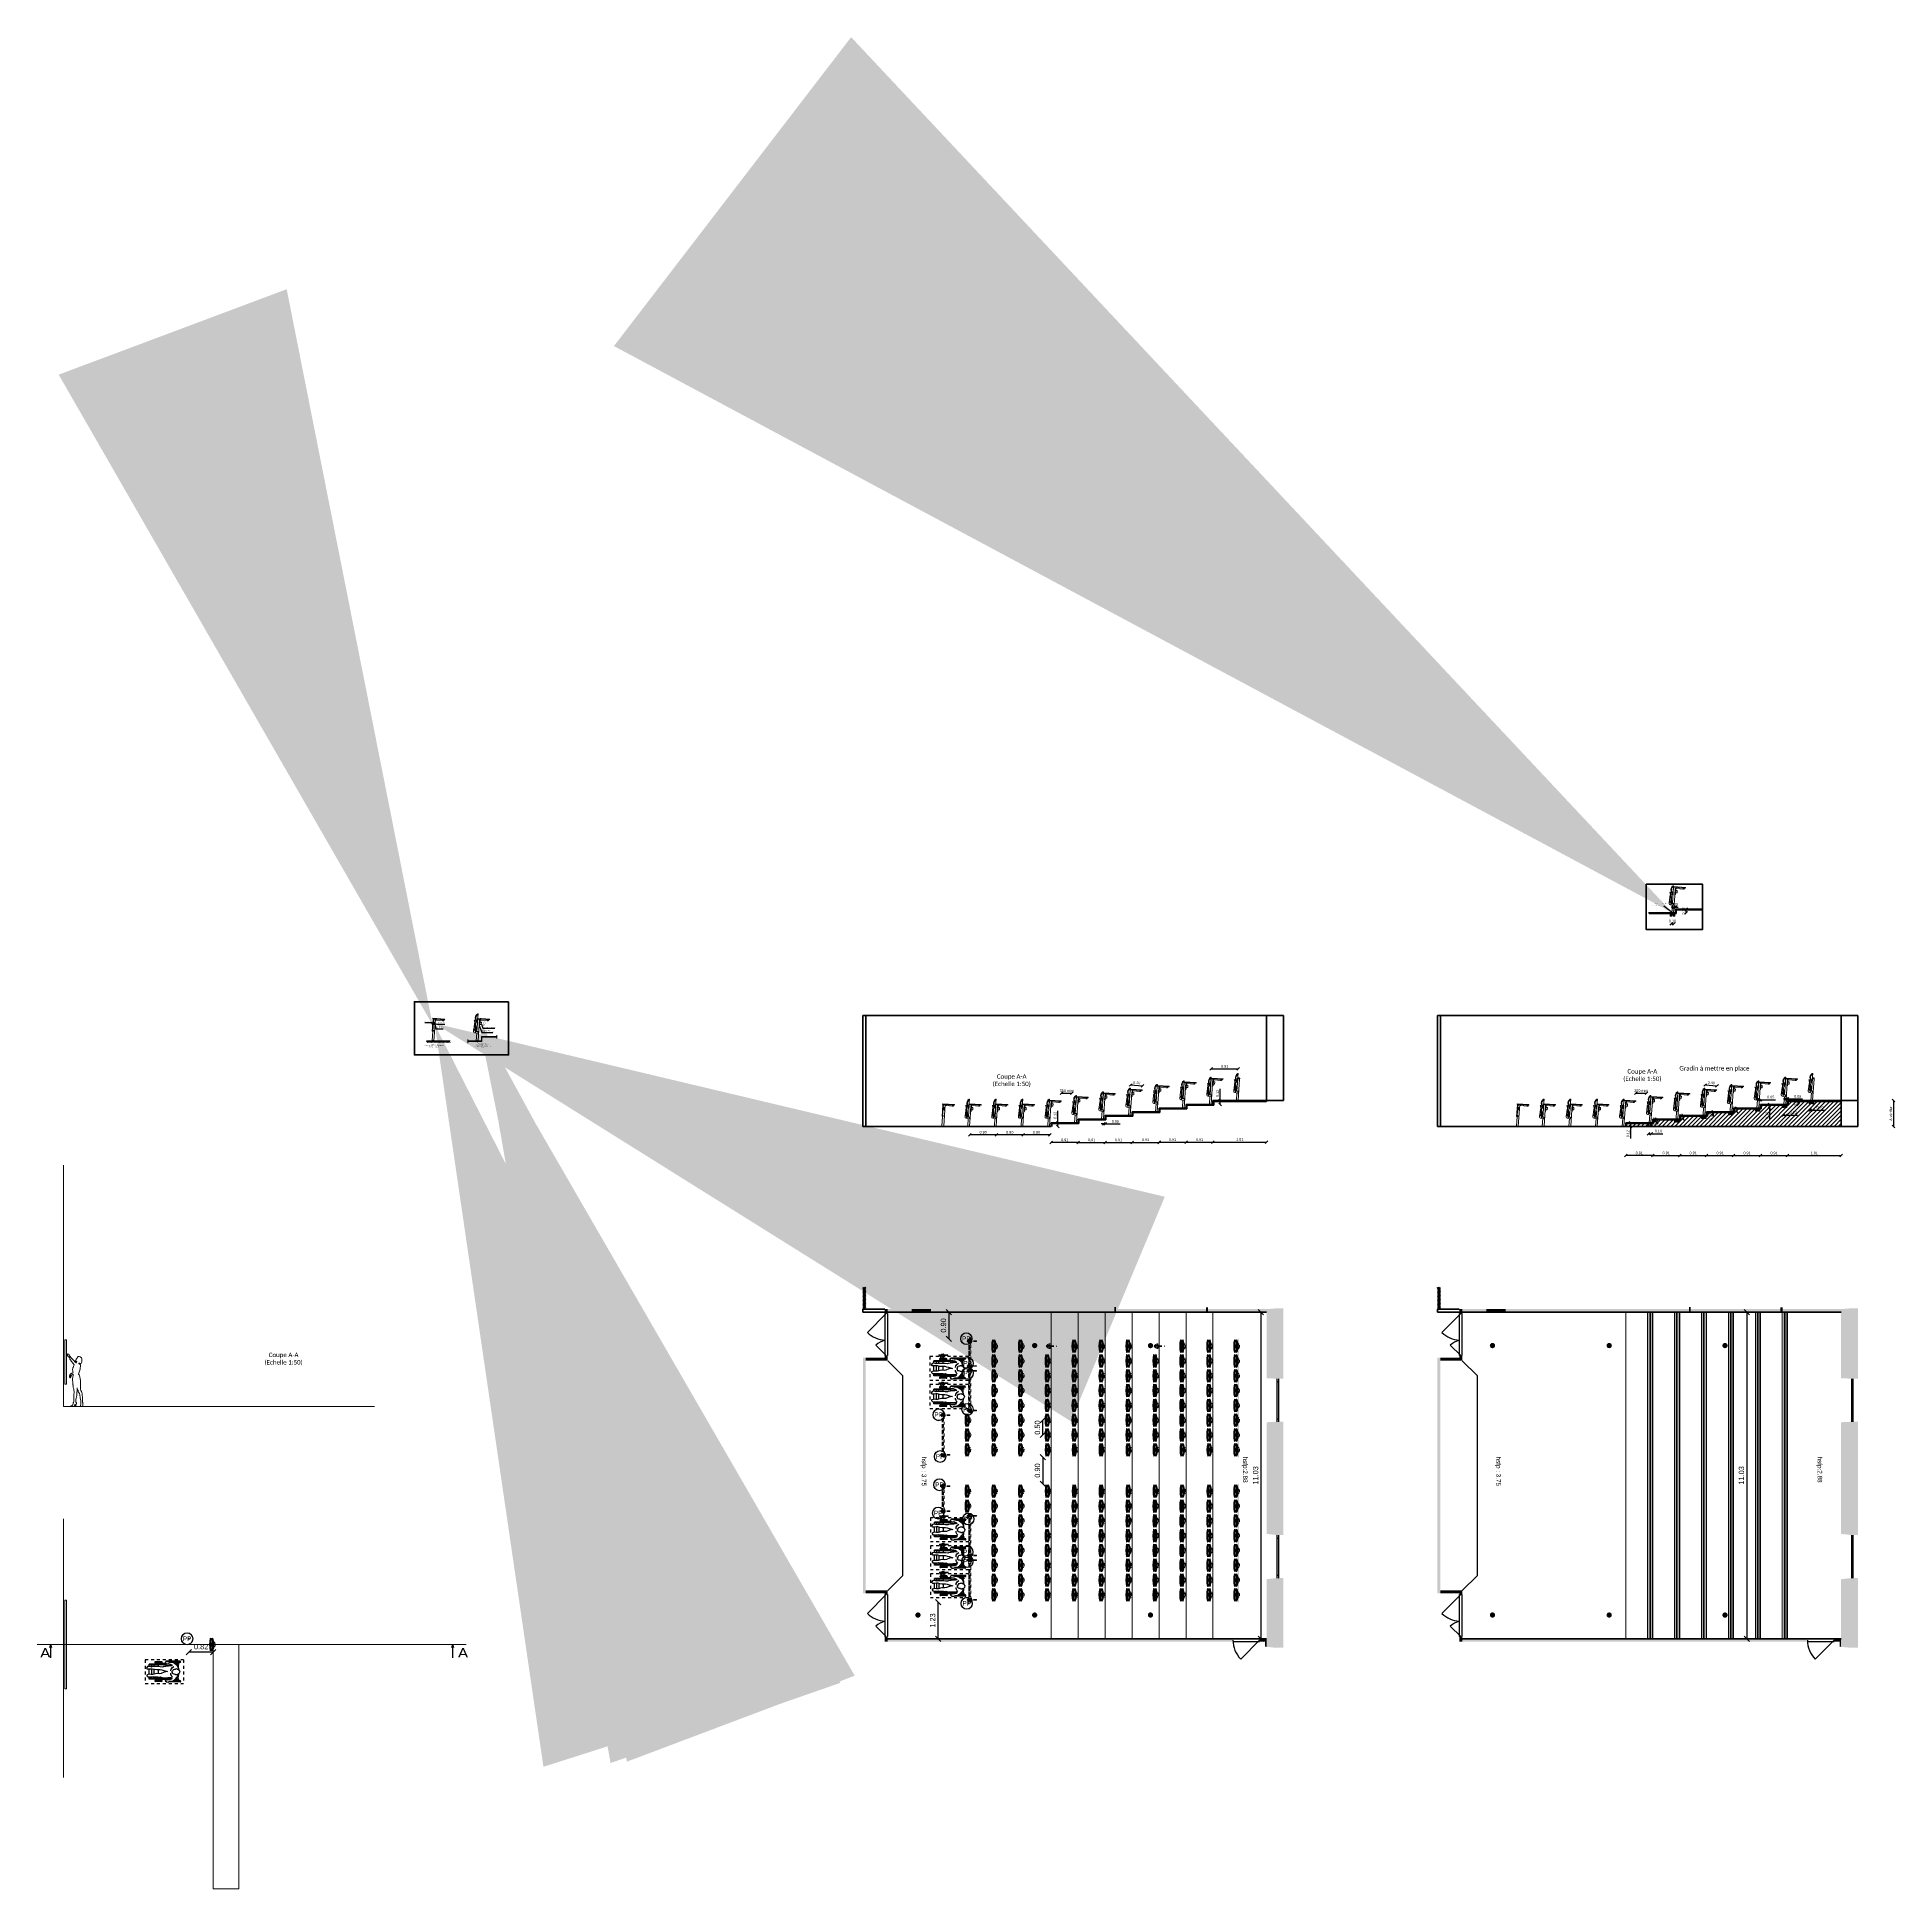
# Model space of a CAD drawing. Header units: millimetres. Extents: x 27226 to 29883, y -11902 to -11358.
# Drawn here: x 27226 to 27288.7, y -11901.7 to -11839.2 of the extents above; entities outside this region: 1.
import ezdxf
from ezdxf.enums import TextEntityAlignment as Align

# ---------------------------------------------------------------- set-up
doc = ezdxf.new("R2010")
doc.units = ezdxf.units.MM
doc.header["$MEASUREMENT"] = 0
for name, pattern in [('ACAD_ISO03W100', [30, 12, -18]), ('AXES', [50.800000000000004, 31.75, -6.35, 6.35, -6.35]), ('CACHE', [0.375, 0.25, -0.125]), ('CENTERX2', [20.319999999999997, 12.7, -2.54, 2.54, -2.54]), ('FANTOME', [2.5, 1.25, -0.25, 0.25, -0.25, 0.25, -0.25])]:
    doc.linetypes.add(name, pattern=pattern)
for name, color, linetype in [('APPLAT-GRIS', 251, 'Continuous'), ('attribut', 7, 'Continuous'), ('EMPLACEMENT 800 x 1300', 252, 'ACAD_ISO03W100'), ('FAUTEUIL_ROULANT', 252, 'Continuous'), ('FENETRE', 32, 'Continuous'), ('LYTV_TXT1_100', 1, 'Continuous'), ('LYTV_VUE', 1, 'Continuous'), ('PORTE', 213, 'Continuous'), ('SILHOUETTE_HANDICAPE', 31, 'Continuous')]:
    doc.layers.add(name, color=color, linetype=linetype)
for name, color, linetype, lineweight in [('Ar0-Cote', 1, 'Continuous', 5), ('Ar2-Maçon', 7, 'Continuous', 35), ('AX', 8, 'AXES', 15), ('AX RESERVATION', 8, 'AXES', 15), ('CHEVRONS', 20, 'Continuous', 15), ('CO', 5, 'Continuous', 15), ('CONTOUR_GARNITURE', 5, 'Continuous', 15), ('EPOXY_2D', 253, 'Continuous', 15), ('GARNITURE COULEUR_2D', 30, 'Continuous', 15), ('GARNITURE_2D', 5, 'Continuous', 15), ('GRADIN', 82, 'Continuous', 15), ('MAIN COURANTE', 250, 'Continuous', 15), ('MOBILIER', 1, 'Continuous', 15), ('MUR_2D', 250, 'Continuous', 15), ('platine', 1, 'FANTOME', 15), ('PO', 112, 'CACHE', 15), ('REVETEMENT COULEUR_2D', 30, 'Continuous', 15), ('REVETEMENT_2D', 5, 'Continuous', 15), ('Solide_verni', 33, 'Continuous', 15), ('TF', 11, 'FANTOME', 15), ('TR', 250, 'Continuous', 15), ('TROUS PLATINES PERCE', 10, 'Continuous', 15), ('TXT', 250, 'Continuous', 15), ('TXT PLATINE PERCEE', 10, 'Continuous', 15), ('VP 320', 15, 'FANTOME', 15)]:
    doc.layers.add(name, color=color, linetype=linetype, lineweight=lineweight)
doc.layers.add('Seuils', color=7, linetype='Continuous', plot=False)
doc.styles.add('ARIAL', font='arial.ttf')
doc.styles.add('CALIBRI', font='calibri.ttf')
doc.styles.add('ISO12', font='calibri.ttf')
doc.styles.add('ROMANS', font='romans.shx')
doc.styles.add('ROMANS8', font='ROMANS.SHX', dxfattribs={"oblique": 20})
doc.dimstyles.new('100E', dxfattribs={"dimtxt": 0.18, "dimasz": 0.18, "dimexe": 0.18, "dimexo": 0.0625, "dimgap": 0.09, "dimtad": 1, "dimzin": 0, "dimdsep": 46, "dimtxsty": 'Standard', "dimblk1": 'OBLIQUE', "dimblk2": 'OBLIQUE', "dimsah": 1, "dimcen": 0, "dimse1": 1, "dimse2": 1, "dimclrt": 256, "dimadec": 0, "dimazin": 0, "dimtfac": 1, "dimtofl": 0, "dimtmove": 0, "dimatfit": 3, "dimldrblk": 'OBLIQUE', "dimfxl": 1, "dimtolj": 1, "dimtzin": 0, "dimarcsym": 0})
doc.dimstyles.new('50E', dxfattribs={"dimscale": 0.5, "dimtxt": 0.18, "dimasz": 0.18, "dimexe": 0.18, "dimexo": 0.0625, "dimgap": 0.09, "dimtad": 1, "dimzin": 0, "dimdsep": 46, "dimtxsty": 'Standard', "dimblk1": 'OBLIQUE', "dimblk2": 'OBLIQUE', "dimsah": 1, "dimcen": 0, "dimse1": 1, "dimse2": 1, "dimclrt": 256, "dimadec": 0, "dimazin": 0, "dimtfac": 1, "dimtofl": 0, "dimtmove": 0, "dimatfit": 3, "dimldrblk": 'OBLIQUE', "dimfxl": 1, "dimtolj": 1, "dimtzin": 0, "dimarcsym": 0})
doc.dimstyles.get("Standard").update_dxf_attribs({"dimscale": 50, "dimtxt": 2.5, "dimasz": 2.5, "dimexe": 0.18, "dimexo": 0.0625, "dimgap": 0.8, "dimtad": 1, "dimdsep": 46, "dimtxsty": 'CALIBRI', "dimblk": 'ARCHTICK', "dimcen": 0.09, "dimadec": 0, "dimazin": 0, "dimtfac": 1, "dimtdec": 4, "dimtofl": 0, "dimtmove": 0, "dimatfit": 3, "dimfxl": 1, "dimtolj": 1, "dimarcsym": 0})
pattern_1 = [(45, (27233.26020892494, -11893.50794704825), (-0.008838834764831842, 0.008838834764831844), [])]
pattern_2 = [(45, (27232.35020892494, -11893.63194704825), (-0.008838834764831842, 0.008838834764831844), [])]
pattern_3 = [(45, (27231.44020892494, -11893.75594704825), (-0.008838834764831842, 0.008838834764831844), [])]
pattern_4 = [(45, (27230.53020892494, -11893.87994704825), (-0.008838834764831842, 0.008838834764831844), [])]
pattern_5 = [(45, (27229.62020892494, -11894.00394704825), (-0.008838834764831842, 0.008838834764831844), [])]
pattern_6 = [(45, (27228.71020892494, -11894.12794704825), (-0.008838834764831842, 0.008838834764831844), [])]
pattern_7 = [(45, (27227.80020892493, -11894.25194704825), (-0.008838834764831842, 0.008838834764831844), [])]
pattern_8 = [(45, (27228.56533018875, -11887.16741005649), (-0.008838834764831842, 0.008838834764831844), [])]

# ---------------------------------------------------------------- blocks, each defined once
blk = doc.blocks.new('TOP_025')
at = {"layer": 'TR'}
for p, q in [((-195.9829263648144, 1754.753669595955), (-191.1277558341226, 1761.855361720957)), ((-185.8765274231573, 1754.66406179363), (-195.9829263648144, 1754.753669595955)), ((-191.1277558341226, 1761.855361720957), (-163.5994548250901, 1771.108560256427)), ((-167.3523046724267, 1750.753185779394), (-185.8765274231573, 1754.66406179363)), ((-170.2740822464066, 1725.859631780646), (-163.8993437034742, 1727.458599115824)), ((-168.1061875099995, 1714.861907011544), (-170.2740822464066, 1725.859631780646)), ((-158.6845881320651, 1706.326666057686), (-168.1061875099995, 1714.861907011544)), ((-154.0041058798379, 1733.034377145624), (-167.3523046724267, 1750.753185779394)), ((-163.8993437034742, 1727.458599115824), (-155.1616051781066, 1720.41064820444)), ((-163.5994548250901, 1771.108560256427), (-158.9756961498806, 1771.764611793026)), ((-158.9756961498806, 1771.764611793026), (-140.0544768077234, 1763.493666920468)), ((-148.2213616136987, 1697.346534685871), (-158.6845881320651, 1706.326666057686)), ((-155.1616051781066, 1720.41064820444), (-148.0823150242904, 1713.028877916845)), ((-148.0823150242904, 1713.028877916845), (-154.0041058798379, 1733.034377145624)), ((-143.8699562897436, 1686.939366793834), (-148.2213616136987, 1697.346534685871)), ((-131.6403002825991, 1680.64463380181), (-143.8699562897436, 1686.939366793834)), ((-140.0544768077234, 1763.493666920468), (-113.8726004945711, 1758.469323024702)), ((-120.7012841054911, 1676.191094735896), (-131.6403002825991, 1680.64463380181)), ((-112.5656896712535, 1670.019792482503), (-120.7012841054911, 1676.191094735896)), ((-113.8726004945711, 1758.469323024702), (-108.8564801142493, 1754.242560928613)), ((-99.22367072708403, 1651.603990816247), (-112.5656896712535, 1670.019792482503)), ((-108.8564801142493, 1754.242560928613), (-94.63660001273365, 1716.91155348347)), ((-83.67298178083365, 1616.962244156175), (-99.22367072708403, 1651.603990816247)), ((-94.63660001273365, 1716.91155348347), (-82.19285919346567, 1695.454132110623)), ((-89.74882882598467, 1599.938443571935), (-83.67298178083365, 1616.962244156175)), ((-89.18376382536644, 1594.879836719015), (-89.74882882598467, 1599.938443571935)), ((-60.78085781329446, 1575.023533894411), (-89.18376382536644, 1594.879836719015)), ((-82.19285919346567, 1695.454132110623), (-40.21067499352648, 1644.633063110768)), ((-29.24678297087212, 1515.233480717699), (-60.78085781329446, 1575.023533894411)), ((-40.21067499352648, 1644.633063110768), (-38.11351605372874, 1645.311516597947)), ((-38.11351605372874, 1645.311516597947), (-2.147365397712747, 1603.866803081429)), ((23.50232036163015, 1450.37599093627), (-29.24678297087212, 1515.233480717699)), ((-2.147365397712747, 1603.866803081429), (41.22510868798508, 1562.443552804337)), ((4.736575054046625, 1259.986926966603), (9.979032382686455, 1281.28753468538)), ((4.747829809631185, 1241.602190772628), (4.736575054046625, 1259.986926966603)), ((9.979032382686455, 1281.28753468538), (20.79897891710152, 1302.712951874788)), ((20.79897891710152, 1302.712951874788), (26.95036287527546, 1318.429118042061)), ((54.97432947391189, 1407.375777716383), (23.50232036163015, 1450.37599093627)), ((26.95036287527546, 1318.429118042061), (49.71722283878898, 1386.245608158542)), ((41.22510868798508, 1562.443552804337), (55.77141581441538, 1542.274453822097)), ((49.71722283878898, 1386.245608158542), (54.97432947391189, 1407.375777716383)), ((55.77141581441538, 1542.274453822097), (65.89078070386131, 1533.820157148865)), ((65.89078070386131, 1533.820157148865), (70.42029669069598, 1523.847064940024)), ((70.42029669069598, 1523.847064940024), (76.15641830294226, 1512.382047802384)), ((76.15641830294226, 1512.382047802384), (84.22188319152156, 1508.128248869385)), ((84.22188319152156, 1508.128248869385), (88.38143942376337, 1505.564570036001)), ((88.38143942376337, 1505.564570036001), (90.81997631921786, 1495.610017372467)), ((90.81997631921786, 1495.610017372467), (126.0081514596141, 1468.633881158948)), ((107.6938958048977, 1539.49975272649), (112.2222287489576, 1549.160042103536)), ((107.8037502013885, 1534.877593204421), (107.6938958048977, 1539.49975272649)), ((110.7524904922229, 1528.296611310138), (107.8037502013885, 1534.877593204421)), ((119.9644289772505, 1521.081555798884), (110.7524904922229, 1528.296611310138)), ((112.2222287489576, 1549.160042103536), (116.2044928559199, 1555.942231818674)), ((116.2044928559199, 1555.942231818674), (116.9319164843091, 1559.692361410662)), ((116.9319164843091, 1559.692361410662), (117.3886442345611, 1562.309119355309)), ((117.3886442345611, 1562.309119355309), (120.1181286625242, 1565.170515157103)), ((131.9717576603607, 1516.255800786541), (119.9644289772505, 1521.081555798884)), ((120.1181286625242, 1565.170515157103), (120.5795334935938, 1568.398629468974)), ((120.2604496141012, 1571.112746353578), (121.8430036430336, 1573.716809364536)), ((120.5795334935938, 1568.398629468974), (120.2604496141012, 1571.112746353578)), ((121.8430036430336, 1573.716809364536), (125.8892189695453, 1577.441549089158)), ((125.8892189695453, 1577.441549089158), (129.3280868570282, 1581.694985637941)), ((126.0081514596141, 1468.633881158948), (140.0553438183624, 1475.15551184354)), ((127.7508739994819, 1592.450085309968), (128.6629931911766, 1597.508927951484)), ((128.5095092816891, 1588.86327034088), (127.7508739994819, 1592.450085309968)), ((129.7901598424996, 1585.0104365737), (128.5095092816891, 1588.86327034088)), ((128.6629931911766, 1597.508927951484), (132.0985203066457, 1601.325681380822)), ((129.3280868570282, 1581.694985637941), (129.7901598424996, 1585.0104365737)), ((141.5855589015073, 1512.792269185673), (131.9717576603607, 1516.255800786541)), ((132.0985203066457, 1601.325681380822), (139.724200893379, 1604.848353527078)), ((139.724200893379, 1604.848353527078), (147.3839573546411, 1612.82519349167)), ((140.0553438183624, 1475.15551184354), (143.7213996886057, 1483.405220333949)), ((146.5764875996956, 1507.706930780517), (141.5855589015073, 1512.792269185673)), ((143.7213996886057, 1483.405220333949), (146.5764875996956, 1507.706930780517)), ((147.3839573546411, 1612.82519349167), (152.0629099874768, 1619.340028099906)), ((152.0629099874768, 1619.340028099906), (154.3884508629908, 1626.484259244283)), ((154.3884508629908, 1626.484259244283), (156.7839563476728, 1631.357070013145)), ((156.7839563476728, 1631.357070013145), (166.9230512893773, 1640.223714566888)), ((166.9230512893773, 1640.223714566888), (169.272386331264, 1647.417034425974)), ((169.272386331264, 1647.417034425974), (175.9278090504622, 1663.526761910187)), ((175.9278090504622, 1663.526761910187), (186.0860858323977, 1677.535220592112)), ((186.0860858323977, 1677.535220592112), (198.8678691470368, 1682.942060905661)), ((198.8678691470368, 1682.942060905661), (204.1099940154754, 1684.551070494547)), ((204.1099940154754, 1684.551070494547), (230.964310195518, 1686.57837368534)), ((257.3664218344993, 1254.348890875102), (210.1007703624646, 1092.530087598246)), ((223.198337984305, 1464.260936438149), (220.7128901590941, 1454.116686440722)), ((220.7128901590941, 1454.116686440722), (229.8661648211382, 1444.799645768478)), ((248.4368881490936, 1457.952630752931), (223.198337984305, 1464.260936438149)), ((229.8661648211382, 1444.799645768478), (254.2105433887155, 1429.074483619302)), ((230.964310195518, 1686.57837368534), (267.2024148761684, 1671.498992190385)), ((283.115143370178, 1450.24797847787), (248.4368881490936, 1457.952630752931)), ((254.2105433887155, 1429.074483619302), (268.6442345116129, 1406.031060859106)), ((267.1315014899474, 1314.034160419153), (257.3664218344993, 1254.348890875102)), ((272.4233976059313, 1340.910712397833), (267.1315014899474, 1314.034160419153)), ((267.2024148761684, 1671.498992190385), (304.8571683537202, 1644.137559520095)), ((268.6442345116129, 1406.031060859106), (276.7648193456553, 1378.512802023666)), ((276.7648193456553, 1378.512802023666), (272.4233976059313, 1340.910712397833)), ((302.0305553089511, 1453.399881681305), (283.115143370178, 1450.24797847787)), ((317.4431131849897, 1499.978006798706), (302.0305553089511, 1453.399881681305)), ((304.8571683537202, 1644.137559520095), (317.793398591265, 1608.893773050679)), ((320.5956818414516, 1572.121569010625), (317.4431131849897, 1499.978006798706)), ((317.793398591265, 1608.893773050679), (320.5956818414516, 1572.121569010625)), ((-100.0665906844906, 1027.761328179027), (-94.77819254534188, 1046.413287476066)), ((-95.59156936816362, 1005.11114367331), (-100.0665906844906, 1027.761328179027)), ((-92.33806207687667, 996.471409510487), (-95.59156936816362, 1005.11114367331)), ((-94.77819254534188, 1046.413287476066), (-89.53962720524123, 1064.034926881278)), ((-74.71489758240386, 970.9736574689896), (-92.33806207687667, 996.471409510487)), ((-89.53962720524123, 1064.034926881278), (-85.21965050508061, 1068.914892699989)), ((-85.21965050508061, 1068.914892699989), (-73.18909682095546, 1080.253595861222)), ((-77.0463242813803, 992.0535770809412), (-67.66563178461456, 974.1345358212435)), ((-71.46267636029916, 989.0094970358699), (-77.0463242813803, 992.0535770809412)), ((-69.29238543025713, 969.2878556811218), (-74.71489758240386, 970.9736574689896)), ((-73.18909682095546, 1080.253595861222), (-59.02481872846784, 1092.645455310692)), ((-71.21259416613702, 1035.003109787529), (-71.90495801985162, 1023.614634087809)), ((-71.90495801985162, 1023.614634087809), (-69.01196010444619, 1031.976404594087)), ((-68.27601797301213, 987.9293793082808), (-71.46267636029916, 989.0094970358699)), ((-59.71191771605936, 1059.080445868415), (-71.21259416613702, 1035.003109787529)), ((-55.12607420126096, 1002.568313855864), (-70.37671116684578, 1000.441661617482)), ((-70.37671116684578, 1000.441661617482), (-61.65597975293167, 996.5975790243355)), ((-67.66563178461456, 970.1307565750578), (-69.29238543025713, 969.2878556811218)), ((-69.01196010444619, 1031.976404594087), (-62.78846233474269, 1042.487986990925)), ((-61.69875930191847, 988.4280331044976), (-68.27601797301213, 987.9293793082808)), ((-67.66563178461456, 974.1345358212435), (-67.66563178461456, 970.1307565750578)), ((-62.78846233474269, 1042.487986990925), (-58.6303865945074, 1055.898453300278)), ((-48.68172774755931, 992.1999568477213), (-61.69875930191847, 988.4280331044976)), ((-61.65597975293167, 996.5975790243355), (-52.94499667348282, 998.1493891087929)), ((-57.83502267289805, 1017.063146353682), (-60.86630347278242, 1012.066531003611)), ((-60.86630347278242, 1012.066531003611), (-51.31863626531685, 1011.174768842438)), ((-58.6303865945074, 1055.898453300278), (-59.71191771605936, 1059.080445868415)), ((-59.02481872846784, 1092.645455310692), (-37.16389187726327, 1108.836199942733)), ((-53.36680157570208, 1026.460704393875), (-57.83502267289805, 1017.063146353682)), ((-45.87469590709497, 1005.713339092352), (-55.12607420126096, 1002.568313855864)), ((-47.87590177770471, 1037.224565401181), (-53.36680157570208, 1026.460704393875)), ((-52.94499667348282, 998.1493891087929), (-47.52473287497287, 995.4239998763666)), ((-51.31863626531685, 1011.174768842438), (-45.28177280893851, 1010.080207486622)), ((-47.52473287497287, 995.4239998763666), (-48.68172774755931, 992.1999568477213)), ((-37.52880995562373, 1046.405862541681), (-47.87590177770471, 1037.224565401181)), ((-44.22883883000941, 1007.946933470794), (-45.87469590709497, 1005.713339092352)), ((-45.28177280893851, 1010.080207486622), (-44.22883883000941, 1007.946933470794)), ((-19.02087860326719, 1060.941647292206), (-37.52880995562373, 1046.405862541681)), ((-37.16389187726327, 1108.836199942733), (-25.22347086154241, 1117.477438219437)), ((-25.22347086154241, 1117.477438219437), (-15.91956468392982, 1123.396116698161)), ((-14.55824135125567, 1071.292731237679), (-19.02087860326719, 1060.941647292206)), ((-15.91956468392982, 1123.396116698161), (4.731839411244437, 1133.589165059321)), ((-11.774886070506, 1087.54215399997), (-14.55824135125567, 1071.292731237679)), ((13.22991961900061, 1094.483234984586), (-11.774886070506, 1087.54215399997)), ((4.731839411244437, 1133.589165059321), (22.56921677374157, 1142.393275872045)), ((12.7480738296199, 1210.338366868619), (4.747829809631185, 1241.602190772628)), ((7.843156862807518, 885.3427823404099), (8.415022264335676, 937.8310857490884)), ((9.717536943932828, 823.8872002421891), (7.843156862807518, 885.3427823404099)), ((8.415022264335676, 937.8310857490884), (14.51608739345829, 987.1802556581149)), ((14.09109046655885, 763.4323239281582), (9.717536943932828, 823.8872002421891)), ((13.77855377511878, 1188.982140513915), (12.7480738296199, 1210.338366868619)), ((29.68393247342738, 1095.743633673157), (13.22991961900061, 1094.483234984586)), ((16.11048828535786, 1167.004458039968), (13.77855377511878, 1188.982140513915)), ((16.26353569921866, 727.0515472587604), (14.09109046655885, 763.4323239281582)), ((14.51608739345829, 987.1802556581149), (23.98674420733641, 1052.967304160653)), ((22.56921677374157, 1142.393275872045), (16.11048828535786, 1167.004458039968)), ((24.7722795271311, 722.7075739251037), (16.26353569921866, 727.0515472587604)), ((22.59983429447038, 714.200626146685), (24.7722795271311, 722.7075739251037)), ((26.94472475979092, 673.4758761436304), (22.59983429447038, 714.200626146685)), ((23.98674420733641, 1052.967304160653), (28.61160782379829, 1073.4020779562)), ((31.10857812238737, 643.4300605858185), (26.94472475979092, 673.4758761436304)), ((28.61160782379829, 1073.4020779562), (30.50008931882712, 1089.853088727635)), ((30.50008931882712, 1089.853088727635), (29.68393247342738, 1095.743633673157)), ((44.14324951833896, 596.1893505822702), (31.10857812238737, 643.4300605858185)), ((159.825958157433, 630.5791394737432), (159.825958157433, 559.8085739128724)), ((166.3432938554088, 609.0402716943455), (159.825958157433, 630.5791394737432)), ((210.1007703624646, 1092.530087598246), (226.6778030581909, 1065.546767003942)), ((226.6778030581909, 1065.546767003942), (253.1524985813658, 1005.104524695903)), ((253.1524985813658, 1005.104524695903), (264.0565282115867, 937.7427295616342)), ((264.0565282115867, 937.7427295616342), (270.4219549220206, 874.1470133942797)), ((270.4219549220206, 874.1470133942797), (271.3448134339305, 823.5239550437819)), ((271.3448134339305, 823.5239550437819), (271.3448134339305, 782.799205040723)), ((271.3448134339305, 782.799205040723), (273.5172586665885, 757.0973628165722)), ((273.5172586665885, 746.2374294824239), (271.3448134339305, 742.0744550376685)), ((271.3448134339305, 742.0744550376685), (273.5172586665885, 673.4758761436304)), ((273.5172586665885, 757.0973628165722), (273.5172586665885, 746.2374294824239)), ((273.5172586665885, 673.4758761436304), (275.6897038992465, 621.8911928064232)), ((-49.0635680561827, 0), (-47.57015828574094, 7.84025852172681)), ((49.0635680561827, 0), (-49.0635680561827, 0)), ((-47.57015828574094, 7.84025852172681), (-41.48165410413094, 17.55145991119366)), ((-41.48165410413094, 17.55145991119366), (-15.37364726037868, 27.87142954680075)), ((-15.37364726037868, 27.87142954680075), (0.5724095042614863, 31.28289135910336)), ((0.5724095042614863, 31.28289135910336), (8.016032449038903, 36.49814705593667)), ((8.016032449038903, 36.49814705593667), (16.55109910937699, 69.69624140539679)), ((16.55109910937699, 69.69624140539679), (21.36030949333144, 94.94413615057101)), ((21.36030949333144, 94.94413615057101), (30.06512616023065, 117.4232121589445)), ((30.06512616023065, 117.4232121589445), (35.61133586891719, 135.8976090571255)), ((35.61133586891719, 135.8976090571255), (43.90974039069533, 156.2430601574519)), ((43.90974039069533, 156.2430601574519), (47.94256542001131, 192.649915604337)), ((48.30710288093451, 570.4875083581194), (44.14324951833896, 596.1893505822702)), ((47.94256542001131, 192.649915604337), (52.14451588538941, 235.3251015886531)), ((52.65199334625504, 540.4416928003075), (48.30710288093451, 570.4875083581194)), ((59.0309097767049, 17.93669793577817), (49.0635680561827, 0)), ((49.72438890831199, 295.0786543624354), (51.71579703825228, 348.6543254775653)), ((52.14451588538941, 235.3251015886531), (49.72438890831199, 295.0786543624354)), ((50.47954811359523, 413.9234694574785), (56.99688381157375, 465.5081527946835)), ((51.71579703825228, 348.6543254775653), (50.47954811359523, 413.9234694574785)), ((56.99688381157375, 510.3958772424978), (52.65199334625504, 540.4416928003075)), ((61.1607371741693, 486.8660216851754), (56.99688381157375, 510.3958772424978)), ((56.99688381157375, 465.5081527946835), (61.1607371741693, 486.8660216851754)), ((68.14213858872972, 42.54939885219176), (59.0309097767049, 17.93669793577817)), ((80.09057442138146, 59.80430189372601), (68.14213858872972, 42.54939885219176)), ((98.60887110986732, 64.88212580567165), (80.09057442138146, 59.80430189372601)), ((101.6916531025672, 57.84605725278141), (98.60887110986732, 64.88212580567165)), ((98.7037023593175, 0), (103.0806252417751, 38.11278732061555)), ((113.5101322255196, 0), (98.7037023593175, 0)), ((103.0806252417751, 38.11278732061555), (101.6916531025672, 57.84605725278141)), ((116.9201648124181, 248.8524827784188), (112.7563114498198, 201.6117727748749)), ((112.7563114498198, 201.6117727748749), (112.7563114498198, 180.2539038843807)), ((112.7563114498198, 180.2539038843807), (118.7658095211209, 148.8817957119564)), ((114.2809764306021, 24.10204229504427), (113.5101322255196, 0)), ((115.3304628594069, 41.22193536026282), (114.2809764306021, 24.10204229504427)), ((119.4299283908622, 57.09481731797587), (115.3304628594069, 41.22193536026282)), ((123.4375005103966, 278.8982983362307), (116.9201648124181, 248.8524827784188)), ((118.7658095211209, 148.8817957119564), (129.1205566288581, 133.3790183685911)), ((126.9155086223936, 73.17301860221971), (119.4299283908622, 57.09481731797587)), ((138.4635800362885, 326.1390083397768), (123.4375005103966, 278.8982983362307)), ((136.2927693199072, 90.5011756504448), (126.9155086223936, 73.17301860221971)), ((129.1205566288581, 133.3790183685911), (136.8020765504798, 116.6228311562326)), ((136.8020765504798, 116.6228311562326), (136.2927693199072, 90.5011756504448)), ((151.3172143295187, 364.6917716760052), (138.4635800362885, 326.1390083397768)), ((153.4896595621794, 497.5449561304202), (151.3172143295187, 465.5081527946835)), ((151.3172143295187, 465.5081527946835), (153.4896595621794, 441.7972983484576)), ((155.6621047948365, 403.2445350122314), (151.3172143295187, 364.6917716760052)), ((159.825958157433, 521.2558105766461), (153.4896595621794, 497.5449561304202)), ((153.4896595621794, 441.7972983484576), (155.6621047948365, 403.2445350122314)), ((159.825958157433, 559.8085739128724), (159.825958157433, 521.2558105766461)), ((174.8520376833249, 578.9944561365359), (166.3432938554088, 609.0402716943455)), ((181.3693733813016, 553.2926139123851), (174.8520376833249, 578.9944561365359)), ((189.8781172092176, 538.2697061334792), (181.3693733813016, 553.2926139123851)), ((194.2230076745336, 521.2558105766461), (189.8781172092176, 538.2697061334792)), ((200.5593062697899, 497.5449561304202), (194.2230076745336, 521.2558105766461)), ((215.5853857956818, 471.8431139062694), (200.5593062697899, 497.5449561304202)), ((228.4390200889138, 450.4852450157798), (215.5853857956818, 471.8431139062694)), ((234.9563557868896, 433.2903505700432), (228.4390200889138, 450.4852450157798)), ((247.8099900801226, 396.728575011742), (234.9563557868896, 433.2903505700432)), ((249.9824353127824, 375.3707061212501), (247.8099900801226, 396.728575011742)), ((258.4911791406985, 328.1299961177039), (249.9824353127824, 375.3707061212501)), ((265.0085148386752, 285.2332594478166), (258.4911791406985, 328.1299961177039)), ((273.0317997782759, 242.5792009860778), (265.0085148386752, 285.2332594478166)), ((282.0260024945028, 193.104824996456), (273.0317997782759, 242.5792009860778)), ((275.6897038992465, 621.8911928064232), (277.8621491319072, 585.5104161370253)), ((277.8621491319072, 585.5104161370253), (288.5433381924786, 542.613679467138)), ((278.9629510480545, 20.27435742045702), (279.314747781702, 43.83976327280254)), ((282.4809183845427, 8.315793256580378), (278.9629510480545, 20.27435742045702)), ((279.314747781702, 43.83976327280254), (284.0260802475213, 63.88794437106617)), ((288.2017106704807, 164.2642491527326), (282.0260024945028, 193.104824996456)), ((282.1618866954313, 121.3223691120537), (284.1984477271635, 135.1851805476651)), ((284.1984477271635, 111.6553249903426), (282.1618866954313, 121.3223691120537)), ((290.0614693246089, 0), (282.4809183845427, 8.315793256580378)), ((284.0260802475213, 63.88794437106617), (288.9752715180666, 92.67514265887598)), ((284.1984477271635, 135.1851805476651), (288.2017106704807, 164.2642491527326)), ((286.8028262854086, 103.3540771041208), (284.1984477271635, 111.6553249903426)), ((288.9752715180666, 92.67514265887598), (286.8028262854086, 103.3540771041208)), ((288.5433381924786, 542.613679467138), (305.7418629510312, 506.2329027977424)), ((351.6357192479391, 0), (290.0614693246089, 0)), ((305.7418629510312, 506.2329027977424), (320.7679424769212, 467.4991405726105)), ((320.7679424769212, 467.4991405726105), (331.4491315374953, 422.6114161247962)), ((331.4491315374953, 422.6114161247962), (335.794022002814, 375.3707061212501)), ((335.794022002814, 375.3707061212501), (337.7854301327516, 330.3019827845345)), ((337.7854301327516, 274.5543250025718), (336.0984437884072, 232.8634061193605)), ((336.0984437884072, 232.8634061193605), (336.2560640893425, 166.8522453406039)), ((336.2560640893425, 166.8522453406039), (343.958192272552, 145.6499894405309)), ((337.7854301327516, 330.3019827845345), (337.7854301327516, 274.5543250025718)), ((343.958192272552, 145.6499894405309), (348.2413026673748, 138.1416062720807)), ((348.2413026673748, 138.1416062720807), (350.852916779545, 123.050247290151)), ((349.2822856528919, 101.5405078553334), (349.1952296714426, 79.2589338432681)), ((349.1952296714426, 79.2589338432681), (353.7505190254733, 54.71143705031466)), ((351.1971494625659, 109.6435375032314), (349.2822856528919, 101.5405078553334)), ((350.852916779545, 123.050247290151), (351.1971494625659, 109.6435375032314)), ((355.2134075491704, 11.69419915343065), (351.6357192479391, 0)), ((353.7505190254733, 54.71143705031466), (353.8410736722371, 43.43551301864204)), ((353.8410736722371, 43.43551301864204), (355.8489577382479, 22.78489832881519)), ((355.8489577382479, 22.78489832881519), (355.2134075491704, 11.69419915343065))]:
    blk.add_line(p, q, dxfattribs=at)
blk = doc.blocks.new('COUPEHG')
at = {"layer": 'TXT'}
for p, q in [((-11.98637791366707, 0.04999999999995453), (0, 0.04999999999995453)), ((-11.98637791366707, 0), (0, 0)), ((-11.98637791366707, -0.04999999999995453), (0, -0.04999999999995453)), ((-1.911961724069897, -0.03248617733765968), (-2.700413848359176, -2.14082319656427)), ((-1.865129406000506, -0.04999999999995453), (-2.653581530289784, -2.158337019226565)), ((-1.818297087931114, -0.06751382266236305), (-2.606749212220393, -2.17585084188886)), ((-1.91512940600046, -10.04999999999995), (-1.91512940600046, -0.04999999999995453)), ((-1.911961724069897, -0.06751382266236305), (-1.123509599780505, -2.17585084188886)), ((-1.865129406000506, -0.04999999999995453), (-1.076677281711113, -2.158337019226565)), ((-1.865129406000506, -10.04999999999995), (-1.865129406000506, -0.04999999999995453)), ((-1.818297087931114, -0.03248617733765968), (-1.029844963641722, -2.14082319656427)), ((-1.815129406000437, -10.04999999999995), (-1.815129406000437, -0.04999999999995453))]:
    blk.add_line(p, q, dxfattribs=at)
at = {"layer": 'TXT', "style": 'ISO12', "width": 1.2}
blk.add_attdef('LETTRE', (-9.682612725924287, -9.63824431595151), '', height=7, dxfattribs=at)
blk = doc.blocks.new('COUPEHD')
at = {"layer": 'TXT'}
for p, q in [((11.98637791366707, 0.04999999999995453), (0, 0.04999999999995453)), ((11.98637791366707, 0), (0, 0)), ((11.98637791366707, -0.04999999999995453), (0, -0.04999999999995453)), ((1.818297087931114, -0.03248617733765968), (1.029844963641722, -2.14082319656427)), ((1.865129406000506, -0.04999999999995453), (1.076677281711113, -2.158337019226565)), ((1.911961724069897, -0.06751382266236305), (1.123509599780505, -2.17585084188886)), ((1.815129406000437, -10.04999999999995), (1.815129406000437, -0.04999999999995453)), ((1.818297087931114, -0.06751382266236305), (2.606749212220393, -2.17585084188886)), ((1.865129406000506, -0.04999999999995453), (2.653581530289784, -2.158337019226565)), ((1.865129406000506, -10.04999999999995), (1.865129406000506, -0.04999999999995453)), ((1.911961724069897, -0.03248617733765968), (2.700413848359176, -2.14082319656427)), ((1.91512940600046, -10.04999999999995), (1.91512940600046, -0.04999999999995453))]:
    blk.add_line(p, q, dxfattribs=at)
at = {"layer": 'TXT', "style": 'ISO12', "width": 1.2}
blk.add_attdef('LETTRE', (5.855453373544208, -9.63824431595151), '', height=7, dxfattribs=at)
blk = doc.blocks.new('Perçage Ø35 Pour Platine')
at = {"layer": 'TROUS PLATINES PERCE', "linetype": 'AXES'}
blk.add_circle((-64, 0), 17.5, dxfattribs=at)
at = {"layer": 'TROUS PLATINES PERCE'}
blk.add_point((-64, 0), dxfattribs=at)
blk = doc.blocks.new('se320_n_couleur')
at = {"layer": 'EPOXY_2D'}
blk.add_hatch(color=256, dxfattribs=at).paths.add_polyline_path([(49.53922238512257, -23.00000000000007), (103.3821765262326, -23.00000000000371, 0.01257029195711432), (103.3821765262328, 22.99999999999993), (49.53922238512291, 22.99999999999993, 0.01277986470759151)])
at = {"layer": 'REVETEMENT COULEUR_2D'}
h = blk.add_hatch(color=256, dxfattribs=at)
h.paths.add_polyline_path([(40.47366369275926, -215.000000000002), (72.79332965688388, -204.528651059703, -0.115133229687033), (72.79332965688411, 204.5286510597003), (40.47366369275835, 214.9999999999994, 0.188249598570971)])
h.paths.add_polyline_path([(81.3163325553395, -201.0219733957973), (124.4593080460106, -215.0000000000032, 0.1191543824448083), (124.4593080460114, 214.9999999999997), (81.31633255534075, 201.0219733957927, -0.1112065527378495)])
at = {"layer": 'GARNITURE COULEUR_2D'}
for p, q in [((40.47366369275687, 214.9999999999999), (72.79332965688582, 204.5286510596997)), ((124.4593080460122, 214.9999999999999), (81.31633255534098, 201.0219733957928)), ((40.47366369273141, -215.000000000011), (72.79332965688218, -204.5286510597035)), ((124.4593080460122, -215.0000000000037), (81.31633255533734, -201.0219733957966))]:
    blk.add_line(p, q, dxfattribs=at)
for centre, radius, start, end in [((591.2871863546911, -7.240940453437108e-14), 591.2871863546911, 158.6777203378631, 201.3222796621377), ((949.2452854968483, -1.891398808080228e-12), 900, 166.8645396999284, 193.1354603000716), ((-811.3287067587539, -7.240940453437108e-14), 915, 347.3088131922445, 12.69118680775527), ((-764.922499728355, -7.240940453437108e-14), 915, 346.4099877822185, 13.59001221778149)]:
    blk.add_arc(centre, radius, start, end, dxfattribs=at)
at = {"layer": 'TF'}
for p, q in [((4.438864434969972, -20.00000000000011), (4.43886443497, 19.99999999999989)), ((4.43886443497, 19.99999999999986), (12.52412756008459, 19.99999999999989)), ((12.52412756008459, 19.99999999999989), (64.58537831983892, 19.99999999999986)), ((64.5853783198389, -20.00000000000014), (64.58537831983892, 19.99999999999986)), ((12.52412756008456, -20.00000000000011), (4.438864434969972, -20.00000000000011)), ((64.5853783198389, -20.00000000000014), (12.52412756008456, -20.00000000000011))]:
    blk.add_line(p, q, dxfattribs=at)
for centre in [(-7.479279368249195, 54.99999999999989), (87.52072063175078, -1.416771568756138e-13), (-7.479279368249237, -55.00000000000008)]:
    blk.add_circle(centre, 5, dxfattribs=at)
for centre, radius, start, end in [((110.3129105256492, -1.458638759598529e-13), 150, 154.9710005123882, 205.0289994876117), ((-7.479279368249195, 54.99999999999989), 20, 84.90509757952475, 154.9710005123882), ((-19.02401766330802, -74.48636614601135), 150, 74.70227396857791, 84.90509757952475), ((-19.02401766330802, -74.48636614601135), 150, 51.9051658314789, 74.70227396857791), ((-19.02401766330802, -74.48636614601135), 150, 34.95773677675033, 51.9051658314789), ((87.52072063175078, -1.416771568756138e-13), 20, 325.0422632232496, 34.95773677675033), ((-7.479279368249237, -55.00000000000008), 20, 205.0289994876117, 275.0949024204749), ((-19.02401766330797, 74.48636614601119), 150, 275.0949024204753, 285.2977260314221), ((-19.02401766330797, 74.48636614601119), 150, 285.2977260314221, 308.0948341685211), ((-19.02401766330797, 74.48636614601119), 150, 308.0948341685211, 325.0422632232496)]:
    blk.add_arc(centre, radius, start, end, dxfattribs=at)
at = {"layer": 'TR'}
for p, q in [((103.3797834736811, 22.99999999999993), (49.53922238512087, 22.99999999999993)), ((103.3845597111117, -23.00000000000371), (49.53922238512087, -23.00000000000007))]:
    blk.add_line(p, q, dxfattribs=at)
at = {"style": 'ROMANS', "flags": 3}
for tag, p in [('TYPE', (-397.84605030186, 34.37690494227074)), ('ORDRE', (-397.84605030186, -248.9564283910614))]:
    blk.add_attdef(tag, p, '', height=175, dxfattribs=at)
blk = doc.blocks.new('_OBLIQUE')
at = {"color": 0, "linetype": 'ByBlock'}
blk.add_line((-0.5, -0.5), (0.5, 0.5), dxfattribs=at)
blk = doc.blocks.new('*D7')
at = {"layer": 'Ar0-Cote', "color": 0, "lineweight": -2, "transparency": 16777216}
blk.add_line((27231.96107790415, -11893.73451921023), (27231.14053392345, -11893.73451921023), dxfattribs=at)
at = {"layer": 'Defpoints', "color": 0, "transparency": 16777216}
for p in [(27231.96107790415, -11893.50044704825), (27231.14053392345, -11893.73451921023), (27231.14053392345, -11893.73451921023)]:
    blk.add_point(p, dxfattribs=at)
at = {"layer": 'Ar0-Cote', "color": 0, "lineweight": -2, "transparency": 16777216, "xscale": 0.18, "yscale": 0.18, "zscale": 0.18, "rotation": 180}
blk.add_blockref('_OBLIQUE', (27231.14053392345, -11893.73451921023), dxfattribs=at)
at = {"layer": 'Ar0-Cote', "color": 0, "lineweight": -2, "transparency": 16777216, "xscale": 0.18, "yscale": 0.18, "zscale": 0.18}
blk.add_blockref('_OBLIQUE', (27231.96107790415, -11893.73451921023), dxfattribs=at)
at = {"layer": 'Ar0-Cote', "transparency": 16777216, "insert": (27231.5508059138, -11893.55451921023), "char_height": 0.18, "attachment_point": 5}
blk.add_mtext('\\A1;0.82', dxfattribs=at)
blk = doc.blocks.new('FROULDSILH')
at = {"layer": 'EMPLACEMENT 800 x 1300'}
for p, q in [((-1200, 399.9999999999999), (-1200, -400)), ((100, 399.9999999999999), (-1200, 399.9999999999999)), ((100, 399.9999999999999), (100, -400)), ((-1200, -400), (100, -400))]:
    blk.add_line(p, q, dxfattribs=at)
at = {"layer": 'FAUTEUIL_ROULANT'}
for p, q in [((-516.8211793863702, 250.0000000000001), (-1061.905181210701, 250.000000000002)), ((-1061.905181210699, 175.0648481109531), (-1061.905181210699, 250.000000000002)), ((-516.8211793863684, 230.0000000000001), (-1061.905181210701, 230.000000000002)), ((-1061.905181210701, -90.88607377614403), (-1061.905181210699, 93.0455063713091)), ((-976.4846220838717, 157.6060683765192), (-976.4846220838717, 230.000000000002)), ((-976.4846220838717, -98.0061755627392), (-976.4846220838717, 98.00617556273954)), ((-896.7921364552931, 168.0025355517866), (-896.7921364552931, 230.000000000002)), ((-896.7921364552931, -87.43542226935261), (-896.7921364552931, 80.8148771412636)), ((-644.9803998786247, 332.2270227374576), (-854.9809263831958, 332.2270227374576)), ((-644.9803998786247, 292.2270227374576), (-854.9809263831958, 292.2270227374576)), ((-759.980663130902, 250.0000000000001), (-759.9806631309002, 292.2270227374576)), ((-516.8211793863702, 270.0000000000001), (-759.980663130902, 269.9999999999983)), ((-753.3456623238526, 167.3308854328172), (-753.3456623238526, 230.000000000002)), ((-753.3456623238526, -68.0448707949198), (-753.3456623238526, 69.99635998904716)), ((-739.9806631309202, 269.9999999999983), (-739.9806631309202, 292.2270227374576)), ((-19.99999999999818, 349.9999999999982), (-479.9999999999982, 349.9999999999983)), ((-19.99999999999818, 309.9999999999982), (-332.8645612247983, 309.9999999999982)), ((-269.9999999999982, 309.9999999999982), (-269.9999999999982, 302.3461875802732)), ((-229.9999999999982, 309.9999999999982), (-229.9999999999982, 287.0304307306197)), ((-57.35110368088135, 269.9999999999982), (-205.5061758993252, 270.0000000000001)), ((-57.35110368088135, 249.9999999999982), (-176.1638940069806, 249.9999999999982)), ((-57.35110368088135, 269.9999999999982), (-57.35110368088135, 249.9999999999982)), ((-1061.905181210701, -250.0000000000016), (-1061.905181210701, -175.3265615210928)), ((-516.8211793863702, -229.9999999999999), (-1061.905181210701, -230.0000000000016)), ((-516.8211793863702, -249.9999999999999), (-1061.905181210701, -250.0000000000016)), ((-976.4846220838717, -230.0000000000016), (-976.4846220838717, -175.3757096921943)), ((-896.7921364552931, -230.0000000000016), (-896.7921364552931, -177.8087888956068)), ((-644.9803998786265, -292.2270227374573), (-854.9809263831976, -292.2270227374572)), ((-644.9803998786265, -332.2270227374573), (-854.9809263831976, -332.2270227374572)), ((-759.980663130902, -249.9999999999999), (-759.980663130902, -292.2270227374573)), ((-516.8211793863702, -269.9999999999999), (-759.980663130902, -269.9999999999981)), ((-753.3456623238526, -230.0000000000017), (-753.3456623238526, -181.3146754711214)), ((-739.980663130922, -269.9999999999981), (-739.980663130922, -292.2270227374573)), ((-468.0235277684915, -349.9999999999981), (-479.9999999999982, -349.9999999999981)), ((-19.99999999999818, -349.9999999999982), (-410.252961084585, -349.9999999999982)), ((-19.99999999999818, -309.9999999999982), (-259.1544111993353, -309.9999999999982)), ((-229.9999999999982, -309.9999999999982), (-229.9999999999982, -292.5120480481837)), ((-57.35110368088135, -269.9999999999982), (-196.9027213336176, -270)), ((-57.35110368088135, -249.9999999999982), (-178.8068747045709, -249.9999999999982)), ((-57.35110368088135, -269.9999999999982), (-57.35110368088135, -249.9999999999982))]:
    blk.add_line(p, q, dxfattribs=at)
for points in [[(-498.0826432630511, 276.3892699757854), (-516.8211793863702, 276.3892699757854), (-516.8211793863702, 218.1674479088398), (-308.3060832662668, 218.1674479088397)], [(-212.7636957573322, 274.9615497047362), (-212.7636957573322, 276.3892699757853), (-214.802710054717, 276.3892699757853)], [(-384.590527575263, -276.3892699757853), (-516.8211793863702, -276.3892699757852), (-516.8211793863702, -218.1674479088396), (-297.6395965170286, -218.1674479088397)]]:
    blk.add_lwpolyline(points, dxfattribs=at)
for centre, radius, start, end in [((-854.9809263831958, 312.2270227374576), 20, 90, 270), ((-644.9803998786265, 312.2270227374576), 20, 270, 90), ((-479.9999999999982, 329.9999999999983), 20, 90, 182.368142645013), ((-1116.815298090618, 2.046363078989089e-12), 1056.666666666663, 2.884310041572211, 13.6855468252789), ((-19.99999999999818, 329.9999999999982), 20, 270, 90), ((-854.9809263831976, -312.2270227374572), 20, 90, 270), ((-644.9803998786283, -312.2270227374573), 20, 270, 90), ((-480, -329.9999999999981), 20, 178.6762461001726, 270), ((-1116.815298090618, 2.046363078989089e-12), 1056.666666666663, 346.3144531747211, 356.4295377912569), ((-20, -329.9999999999982), 20, 270, 90)]:
    blk.add_arc(centre, radius, start, end, dxfattribs=at)
at = {"layer": 'SILHOUETTE_HANDICAPE'}
for points in [[(-77.28488942833792, 61.73235840954658), (-76.14806553759081, 134.4133000075817), (-76.14806553759081, 134.4133000075817), (-108.384714454789, 190.3765733242035), (-108.384714454789, 190.3765733242035), (-150.3712588254402, 232.4194755703211), (-150.3712588254402, 232.4194755703211), (-211.9703099433373, 274.406020000577), (-211.9703099433373, 274.406020000577), (-239.9801255170296, 294.0185266584159), (-239.9801255170296, 294.0185266584159), (-290.3639788929413, 307.9952555447817), (-290.3639788929413, 307.9952555447817), (-379.972845524926, 312.2220888882876), (-379.972845524926, 312.2220888882876), (-430.3566989008377, 326.1988177746535), (-430.3566989008377, 326.1988177746535), (-477.9790210429619, 340.1755466759206), (-477.9790210429619, 340.1755466759206), (-514.38614556231, 321.9719844311477), (-514.38614556231, 321.9719844311477), (-528.3628744188736, 307.9952555447818), (-528.3628744188736, 307.9952555447818), (-496.182583302636, 274.4060200005771), (-496.182583302636, 274.4060200005771), (-468.1727677289437, 266.0087111145259), (-468.1727677289437, 266.0087111145259), (-412.1531366411637, 270.1791866719723), (-412.1531366411637, 270.1791866719723), (-360.3603388372849, 251.9756244421006), (-360.3603388372849, 251.9756244421006), (-314.1469610635231, 224.0221666544676), (-314.1469610635231, 224.0221666544676), (-290.3639788929413, 200.1828266829253), (-290.3639788929413, 200.1828266829253), (-351.963029891629, 196.0123511254788), (-351.963029891629, 196.0123511254788), (-407.9826610986183, 186.2060977816583), (-407.9826610986183, 186.2060977816583), (-500.3530588451813, 176.3998444378377), (-500.3530588451813, 176.3998444378377), (-584.3825055066536, 168.0025355517865), (-584.3825055066536, 168.0025355517865), (-608.1654876772354, 154.0258066654206), (-608.1654876772354, 154.0258066654206), (-687.9681010548065, 162.3667577803136), (-687.9681010548065, 162.3667577803136), (-762.1912944022606, 168.0025355517866), (-762.1912944022606, 168.0025355517866), (-948.3973921839188, 168.0025355517866), (-948.3973921839188, 168.0025355517866), (-986.1571033302735, 154.0258066654207), (-986.1571033302735, 154.0258066654207), (-1018.393752187867, 168.0025355517866), (-1018.393752187867, 168.0025355517866), (-1070.130192131181, 176.3998444378378), (-1070.130192131181, 176.3998444378378), (-1121.97934773602, 168.0025355517866), (-1121.97934773602, 168.0025355517866), (-1144.353385478635, 134.4133000075819), (-1144.353385478635, 134.4133000075819), (-1149.989163250108, 106.4034844338896), (-1149.989163250108, 106.4034844338896), (-1130.376656622071, 92.42675554752373), (-1130.376656622071, 92.42675554752373), (-1070.130192131181, 92.42675554752373), (-1070.130192131181, 92.42675554752373), (-995.9633566442917, 98.00617556273954), (-995.9633566442917, 98.00617556273954), (-958.1472876969765, 98.00617556273954), (-958.1472876969765, 98.00617556273954), (-888.1509277526329, 78.39366890490072), (-888.1509277526329, 78.39366890490072), (-799.9510054890106, 69.99635998904716), (-799.9510054890106, 69.99635998904716), (-692.1385765973519, 69.99635998904716), (-692.1385765973519, 69.99635998904716), (-636.1753033105324, 56.01963110268127), (-636.1753033105324, 56.01963110268127), (-566.1789432469795, 36.40712444484245), (-566.1789432469795, 36.40712444484245), (-440.162952214856, 5.684341886080801e-14), (-440.162952214856, 5.684341886080801e-14), (-556.3726899329613, -19.61250665783871), (-556.3726899329613, -19.61250665783871), (-659.9582854811142, -61.59905111789692), (-659.9582854811142, -61.59905111789692), (-706.1716633144806, -69.9963600039481), (-706.1716633144806, -69.9963600039481), (-808.3483143750618, -65.76952666044224), (-808.3483143750618, -65.76952666044224), (-939.9437254969071, -98.0061755627392), (-939.9437254969071, -98.0061755627392), (-995.9633566442917, -98.0061755627392), (-995.9633566442917, -98.0061755627392), (-1056.153463274617, -89.6088666617868), (-1056.153463274617, -89.6088666617868), (-1093.969532162328, -98.00617556273914), (-1093.969532162328, -98.00617556273914), (-1140.182909936089, -117.618682220578), (-1140.182909936089, -117.618682220578), (-1140.182909936089, -139.992719992995), (-1140.182909936089, -139.992719992995), (-1112.173094422002, -173.5819555521009), (-1112.173094422002, -173.5819555521009), (-990.3839366141747, -177.8087888956068), (-990.3839366141747, -177.8087888956068), (-934.3643055263947, -168.0025355666874), (-934.3643055263947, -168.0025355666874), (-925.9669965807389, -177.8087888956068), (-925.9669965807389, -177.8087888956068), (-766.3617699448059, -177.8087888956069), (-766.3617699448059, -177.8087888956069), (-729.9546455446671, -187.6150422245263), (-729.9546455446671, -187.6150422245263), (-678.1618477407883, -177.8087888956069), (-678.1618477407883, -177.8087888956069), (-608.1654876772354, -205.818604454398), (-608.1654876772354, -205.818604454398), (-519.9655654732178, -205.818604454398), (-519.9655654732178, -205.818604454398), (-435.992476612706, -201.5917711108922), (-435.992476612706, -201.5917711108922), (-365.9961166087578, -201.5917711108923), (-365.9961166087578, -201.5917711108923), (-314.1469610635231, -196.0123510956764), (-314.1469610635231, -196.0123510956764), (-295.943398803849, -215.6248577833176), (-295.943398803849, -215.6248577833176), (-323.953214437146, -257.6114022135735), (-323.953214437146, -257.6114022135735), (-379.972845524926, -275.8149644434452), (-379.972845524926, -275.8149644434452), (-458.3665143553208, -285.5648600012064), (-458.3665143553208, -285.5648600012064), (-519.9655654732178, -294.0185266584157), (-519.9655654732178, -294.0185266584157), (-519.9655654732178, -317.8015088886021), (-519.9655654732178, -317.8015088886021), (-496.182583302636, -331.778237774968), (-496.182583302636, -331.778237774968), (-468.1727677289437, -349.9818000048398), (-468.1727677289437, -349.9818000048398), (-421.9593899551819, -355.6175777763128), (-421.9593899551819, -355.6175777763128), (-351.963029891629, -322.0283422321081), (-351.963029891629, -322.0283422321081), (-272.1604166332672, -317.8015088886023), (-272.1604166332672, -317.8015088886023), (-202.1640565697144, -275.8149644434452), (-202.1640565697144, -275.8149644434452), (-122.3614433113526, -187.6150422245264), (-122.3614433113526, -187.6150422245264), (-108.384714454789, -168.0025355666876), (-108.384714454789, -168.0025355666876), (-80.37489882149202, -135.8222444355488), (-80.37489882149202, -135.8222444355488)], [(-332.8559358847069, 27.4464195887486), (-323.0496825706887, 83.4096929351727), (-323.0496825706887, 83.4096929351727), (-281.0631382000374, 143.5997995953003), (-281.0631382000374, 143.5997995953003), (-234.849760366671, 177.2453929404656)], [(-115.7081844114855, -90.82037708210555), (-73.72163992162496, -76.84364819573966), (-73.72163992162496, -76.84364819573966), (-40.13240443702489, -44.66335709440318), (-40.13240443702489, -44.66335709440318), (-21.92884217735082, 1.550020694259729), (-21.92884217735082, 1.550020694259729), (-54.10913329358846, 49.17234291088971), (-54.10913329358846, 49.17234291088971), (-87.69836883779317, 67.37590514076146), (-87.69836883779317, 67.37590514076146), (-115.7081844114855, 71.5463807131091), (-115.7081844114855, 71.5463807131091), (-133.9117465519503, 91.15888737094792), (-133.9117465519503, 91.15888737094792), (-171.7278154992655, 81.35263404202851), (-171.7278154992655, 81.35263404202851), (-189.9313777589396, 77.12580069852265), (-189.9313777589396, 77.12580069852265), (-213.7143599295214, 71.54638071310916), (-213.7143599295214, 71.54638071310916), (-250.1214843892649, 63.14907179725566), (-250.1214843892649, 63.14907179725566), (-264.0982132458284, 43.53656513941684), (-264.0982132458284, 43.53656513941684), (-278.1312999629572, 11.35627403808036), (-278.1312999629572, 11.35627403808036), (-283.7107198738649, 1.550020694259786), (-283.7107198738649, 1.550020694259786), (-306.1411154770449, -6.847288191791392), (-306.1411154770449, -6.847288191791392), (-283.7107198738649, -20.8803748493155), (-283.7107198738649, -20.8803748493155), (-283.7107198738649, -44.66335709440312), (-283.7107198738649, -44.66335709440312), (-264.0982132458284, -68.44633930968843), (-264.0982132458284, -68.44633930968843), (-227.6910887860849, -76.8436481957396), (-227.6910887860849, -76.8436481957396), (-194.1018533014849, -82.47942596721253), (-194.1018533014849, -82.47942596721253), (-185.7045443558291, -82.47942596721259), (-185.7045443558291, -82.47942596721259), (-171.7278154992655, -96.45615485357848), (-171.7278154992655, -96.45615485357848), (-119.9350176953867, -100.626630411025), (-119.9350176953867, -100.626630411025), (-115.7081844114855, -90.82037708210555)], [(-276.8363047969269, -186.7694937517008), (-299.2667004001069, -164.3390981932243), (-299.2667004001069, -164.3390981932243), (-313.2434292566704, -126.579387076672), (-313.2434292566704, -126.579387076672), (-332.8559358847069, -94.3990959604343), (-332.8559358847069, -94.3990959604343), (-332.8559358847069, -56.58302708762488)], [(-80.37489882149202, -135.8222444355488), (-79.47984292874571, -78.59833702371361)]]:
    blk.add_lwpolyline(points, dxfattribs=at)
at = {"layer": 'TXT', "style": 'ROMANS', "flags": 3}
for tag, p in [('ORDRE', (-1626.966885773034, 289.035839603592)), ('TYPE', (-1343.6335524397, 289.035839603592))]:
    blk.add_attdef(tag, p, '', height=175, rotation=270, dxfattribs=at)
blk = doc.blocks.new('*D13')
at = {"layer": 'Ar0-Cote', "color": 0, "lineweight": -2, "transparency": 16777216}
blk.add_line((27256.79355132127, -11882.25501438734), (27256.79355132127, -11883.15501438721), dxfattribs=at)
at = {"layer": 'Defpoints', "color": 0, "transparency": 16777216}
for p in [(27257.74186271356, -11882.25501438734), (27256.79355132127, -11883.15501438721), (27257.48427134793, -11883.15501438721)]:
    blk.add_point(p, dxfattribs=at)
at = {"layer": 'Ar0-Cote', "color": 0, "lineweight": -2, "transparency": 16777216, "xscale": 0.18, "yscale": 0.18, "zscale": 0.18}
for p, rotation in [((27256.79355132127, -11882.25501438734), 90), ((27256.79355132127, -11883.15501438721), 270)]:
    blk.add_blockref('_OBLIQUE', p, dxfattribs=dict(at, rotation=rotation))
at = {"layer": 'Ar0-Cote', "transparency": 16777216, "insert": (27256.61355132127, -11882.70501438727), "char_height": 0.18, "attachment_point": 5, "rotation": 90}
blk.add_mtext('\\A1;0.90', dxfattribs=at)
blk = doc.blocks.new('*D14')
at = {"layer": 'Ar0-Cote', "color": 0, "lineweight": -2, "transparency": 16777216}
blk.add_line((27256.42921527145, -11893.28501438688), (27256.42921527145, -11892.05501438717), dxfattribs=at)
at = {"layer": 'Defpoints', "color": 0, "transparency": 16777216}
for p in [(27256.42921527145, -11892.05501438717), (27257.48427134793, -11892.05501438717), (27257.50232618435, -11893.28501438688)]:
    blk.add_point(p, dxfattribs=at)
at = {"layer": 'Ar0-Cote', "color": 0, "lineweight": -2, "transparency": 16777216, "xscale": 0.18, "yscale": 0.18, "zscale": 0.18}
for p, rotation in [((27256.42921527145, -11892.05501438717), 90), ((27256.42921527145, -11893.28501438688), 270)]:
    blk.add_blockref('_OBLIQUE', p, dxfattribs=dict(at, rotation=rotation))
at = {"layer": 'Ar0-Cote', "transparency": 16777216, "insert": (27256.24921527145, -11892.67001438702), "char_height": 0.18, "attachment_point": 5, "rotation": 90}
blk.add_mtext('\\A1;1.23', dxfattribs=at)
blk = doc.blocks.new('DOSSIER_I_320')
at = {"layer": 'AX'}
for p, q in [((92.43977101651217, 330.4286376843056), (117.4269570230808, 328.6813634274267)), ((92.66103219415163, 330.4131655955462), (116.8326801520889, 328.7229193144276))]:
    blk.add_line(p, q, dxfattribs=at)
at = {"layer": 'CONTOUR_GARNITURE'}
for p, q in [((79.33604272646309, 236.5065085734001), (38.76760500071339, 363.7497143341782)), ((94.25765778801656, 234.9750374000374), (56.28481761345984, 376.1144821153881)), ((92.61826267624801, 235.2980803133579), (77.72564810630737, 237.0897363269979)), ((125.9063644163838, 543.3385415379151), (86.1529549604091, 500.1230214638894)), ((94.25765778801656, 234.9750374000374), (101.9358884141416, 309.7865021860746)), ((106.0198115467161, 349.5774757186082), (125.9063644163838, 543.3385415379151)), ((125.9063644163838, 543.3385415379151), (110.9788590411661, 544.8126214951184))]:
    blk.add_line(p, q, dxfattribs=at)
for radius, start, end in [(151.6284339302487, 118.2565679776707, 198.2573667513462), (131.2684339302487, 137.3894404402334, 195.526418325305)]:
    blk.add_arc((182.7628897413125, 411.2527663268074), radius, start, end, dxfattribs=at)
at = {"layer": 'TR'}
for p, q in [((96.78228991862488, 310.5440631481042), (106.5593574185659, 309.3674166557803)), ((101.561706427532, 350.2575014005943), (109.3531020148475, 349.3198257337162)), ((106.5593574185659, 309.3674166557803), (110.5496136196052, 309.0883907608031)), ((109.3531020148475, 349.3198257337162), (113.3433582158868, 349.0407998387391)), ((110.5496136196052, 309.0883907608031), (113.3433582158868, 349.0407998387391))]:
    blk.add_line(p, q, dxfattribs=at)
for centre in [(99.17199817307846, 330.4007822743488), (102.3212586735317, 330.0217763688197)]:
    blk.add_ellipse(centre, major_axis=(2.389708254453661, 19.85671912624529), ratio=0.1218693434051475, start_param=0, end_param=3.141592653589793, dxfattribs=at)
blk = doc.blocks.new('ASSISE_I_320_REL')
at = {"layer": 'CONTOUR_GARNITURE'}
for p, q in [((-2.82099423382374, 333.8589931349105), (7.32403434313369, 334.7331616581072)), ((44.68213574181459, -48.47442306328821), (53.66154663561201, -47.70069253107204))]:
    blk.add_line(p, q, dxfattribs=at)
blk.add_lwpolyline([(10.68339209864916, 287.1299346482209, 0.005492467509892083), (12.8325846549792, 270.9850988993709, -0.004140764307922418), (13.76061892480334, 263.7960483321668, -4.730958163098437e-05), (15.75556878383918, 247.251881880006, -0.003081824351577757), (15.78460384572054, 246.9977206216112, -0.0009086995828599552), (16.3684689275949, 241.4978999613035, 0.001404426867413509), (16.74977271147986, 237.9397495876213, 4.835061287283486e-05), (16.83085147525435, 237.2033616280311, 0.0002357825205006137), (16.84756365832754, 237.0523640952282, 0.002785835362604608), (17.1302174867908, 234.6323813514547, -0.001639465149013113), (17.61993677435748, 230.521396592518, -0.0003024123700260741), (17.9583559348855, 227.5834116192462, -0.001900365821238648), (18.01014977763862, 227.1156446408428), (19.07310959024471, 217.1702881144641), (20.13606940285081, 207.2249315880855), (20.99977660205286, 197.2623009177222), (21.86348380125128, 187.2996702473598), (22.72719100044878, 177.3370395769974, -0.00249967195411956), (22.7597388046463, 176.9384621281438, -0.0006248457278724082), (22.8799778620762, 175.3431947788393, -0.002499446350457435), (23.10056256918028, 172.1505329860804, -0.001665660688545283), (23.39164558623952, 167.3571347626507, -0.00177736335561494), (23.58211669338766, 163.8179085469137, 0.002015523190926952), (23.75156793636029, 160.6969647001581, 0.0008032901081738152), (23.91590745655094, 157.9557295503387, 0.003748264652858522), (23.95647386533165, 157.3685928763124), (24.72055475782849, 147.3973251339577), (25.4846356503208, 137.4260573916025, -0.004663304546291493), (25.49794829641542, 137.228109783102, -0.0002081330731371792), (25.75299415631935, 132.7904154555824, -0.001712330807568779), (25.97027135889448, 128.7382352083853, 0.005332412843735083), (26.04946392941179, 127.437515505265, 0.005339601598129359), (26.15637613253284, 126.1390561719098, -0.001714943700399431), (26.51854424760745, 122.0988314864023, -0.0002084725468173288), (26.89813325859632, 117.6728686125766, -0.004664216281339102), (26.9131711286102, 117.4748848349017), (27.57762571440117, 107.4949800205552), (28.24208030019918, 97.51507520620845), (29.00616119269148, 87.54380746385328), (29.77024208518742, 77.57253972149852, 0.002270541858982154), (29.80215984521783, 77.17945234520198, 0.0001041782060418643), (30.53847845542145, 68.61564110389753, 0.001244601833852537), (31.26701024205181, 60.40205543371604, -0.003712503620743145), (31.49765648358789, 57.6472783807738, -0.003777411403219813), (31.59716408990084, 56.19797499591169, 0.001353747404755896), (31.85521477329735, 52.15268213449053, 0.0004761363578413167), (32.12911976828923, 48.09277884404815, 0.004540848899809269), (32.16211106937862, 47.66737356642648, 0.004540457367384378), (32.20165763870477, 47.25479471906641, 0.000461077372995496), (32.63170426843726, 43.19610789286787, 0.001193223925223433), (33.04339846888161, 39.42960226688871, -0.002632785195652973), (33.22507088198381, 37.72201704004777, -0.006416464720952903), (33.41972196471943, 35.51312102017909, 0.003451428379192701), (33.7572256057465, 31.40466387957673, 0.000459276478935654), (34.05118860065932, 28.13942057901806, 0.003942870445165207), (34.08877808118586, 27.7593863696855), (35.15173789379287, 17.81402984330691), (36.21469770639806, 7.868673316928209, 0.001249209514737297), (36.29131529586698, 7.168378683206242, 0.0003348535843920609), (36.58542090264996, 4.556772058441879, 0.001538321917380469), (37.04892925161971, 0.5750938291961916, 0.002315217542593756), (37.37728382571277, -2.068046137458396, 0.0005513326832341317), (37.43774893572504, -2.532966529608927, 0.0002179632464228833), (37.59250311827191, -3.708734244165839, 0.002785091868831388), (38.08568896501197, -7.289427394448921, -0.002122299162991726), (38.73912255842993, -11.98749144786092, -0.00319793619216076), (38.74186444058682, -12.00886980354039, -2.054029956497499e-05), (39.14731273872121, -15.33992856363813, -0.01549869357317708), (40.96205751901562, -35.43004039436164, -0.006704782381171846), (41.42615064342203, -45.58229817323752)], format="xyb", dxfattribs=at)
for centre, radius, start, end in [((-2.563447035877061, 330.8700686726942), 3, 94.92485124622658, 214.1753133759184), ((-83.64106951462009, 275.8208258695946), 95, 6.836889064659055, 34.17531337591206), ((7.581581541081277, 331.7442371958908), 3, 31.51008961456455, 94.92485124622658), ((-1443.110960307803, -52.85766785478035), 1493.637886019883, 4.320997581818326, 13.59156337001703), ((-83.64106951462009, 275.8208258695946), 110, 13.59156337001705, 31.5100896145664), ((-1443.110960307803, -52.85766785478035), 1508.637886019883, 3.145042217197599, 13.59156337001703), ((-277.5560686507347, 23.29512498248886), 340.8749830507969, 348.3882810920969, 1.112248513178383), ((44.42458854386859, -45.48549860107272), 3, 181.8490565935597, 274.9248512462266), ((53.40399943766602, -44.71176806885666), 3, 274.9248512462266, 1.919928347132684)]:
    blk.add_arc(centre, radius, start, end, dxfattribs=at)
at = {"layer": 'Defpoints'}
blk.add_point((15.6953620303666, 215.9301301313914), dxfattribs=at)
at = {"layer": 'TR'}
for p, q in [((-15.11224669104195, 21.76855530255762), (1.179710125505608, 206.212889062061)), ((12.93669141905866, 213.5122670276704), (4.473766449025788, 210.4799198211314)), ((14.62891809384928, 237.1459880694464), (17.11958587052277, 237.3617982319548)), ((16.23147533975134, 218.6508549105093), (14.62891809384928, 237.1459880694464)), ((37.72876240334244, -29.44960316284403), (16.23147533975134, 218.6508549105093)), ((26.49999999961983, -24.87600624101981), (32.75160097065327, -24.8812252301891)), ((38.69080291066939, -40.55252465460376), (29.22626535931113, -41.37260327213494)), ((38.9066130731776, -43.04319243127679), (29.44207552181933, -43.8632710488082)), ((39.33823339819401, -48.02452798462332), (37.72876240334244, -29.44960316284414)), ((41.8289011748675, -47.80871782211511), (39.33823339819401, -48.02452798462332))]:
    blk.add_line(p, q, dxfattribs=at)
for centre, radius, start, end in [((6.160318081679179, 205.7729522633089), 5, 109.7130890966657, 174.9521680950774), ((11.25013978640482, 218.2192345854929), 5, 289.7130890966657, 4.952168095077525), ((29.01045519680292, -38.8819354954619), 5, 239.8615612487218, 274.9521680950774), ((29.01045519680292, -38.8819354954619), 2.5, 184.9521680950774, 274.9521680950774), ((32.74742684999637, -29.88122348786055), 5, 4.952168095077423, 89.95216809507748)]:
    blk.add_arc(centre, radius, start, end, dxfattribs=at)
blk = doc.blocks.new('320p_12_30')
at = {"layer": 'AX', "extrusion": (0, 0, -1)}
for p, q in [((25.5311424083302, 811.290131437956), (29.8717543633793, 873.3637743570034)), ((264.9465144706883, 794.5485777393733), (269.2871264257374, 856.6222206584171)), ((-145, 12.24220663237065), (-145, -10.97874328427861)), ((-50, 12.24220663237065), (-50, -10.97874328427861))]:
    blk.add_line(p, q, dxfattribs=at)
at = {"layer": 'TR', "extrusion": (0, 0, -1)}
for p, q in [((-99.32268829751047, 316), (-61.07918905379483, 862.9075191731936)), ((-59.40503368394639, 886.8490563794112), (-61.07918905379847, 862.907519173179)), ((-61.07918905379847, 862.907519173179), (337.9464310501389, 835.0049296756151)), ((-60.85348611512745, 6.000000000003638), (-1.225346038205316, 858.7221307485452)), ((-59.40503368393911, 886.8490563794112), (339.620586419991, 858.9464668817636)), ((-3.666822619252343, 823.8073889894367), (299.5926486597346, 802.6014209712266)), ((295.6023924586952, 802.880446866202), (298.0438690397386, 837.7951886252959)), ((299.5926486597346, 802.6014209712266), (302.0341252407779, 837.5161627303205)), ((339.620586419991, 858.9464668818509), (337.9464310501389, 835.0049296756151)), ((-210.982688297885, 370), (-210.982688297885, 315.6327844078096)), ((-66.110037055274, 256.5238140411257), (-177.9286052552961, 276.2404445589818)), ((-17.79999367876735, 6.000000000003638), (-165, 6)), ((-165, 6), (-165, 0)), ((-165, 0), (-17.79999367876735, 0)), ((-157.9826882978869, 370), (-157.9826882978869, 321)), ((-152.9826882978923, 316.0000000000018), (-61.95105698460611, 316.0000000000018)), ((-149.9826882978832, 316.0000000000018), (-149.9826882978832, 271.3128253987506)), ((-121, 6.000000000001819), (-103.0264891188999, 263.0331805719743)), ((-61.95105698460611, 316.0000000000018), (-66.110037055274, 256.5238140411257)), ((-17.79999367876735, 0), (-17.79999367876735, 6.000000000003638))]:
    blk.add_line(p, q, dxfattribs=at)
blk.add_circle((184.4826882975103, 370.0000000000036), 8.5, dxfattribs=at)
for centre, radius, start, end in [((184.482688297885, 370), 26.50000000000001, 0, 180), ((170.9826882978869, 315.6327564690582), 40, 279.9999999999432, 0), ((152.9826882978923, 321), 5, 270, 0)]:
    blk.add_arc(centre, radius, start, end, dxfattribs=at)
at = {"extrusion": (0, 0, -1), "xscale": -1}
blk.add_blockref('ASSISE_I_320_REL', (184.482688297885, 370), dxfattribs=at)
at = {"layer": 'TR', "extrusion": (0, 0, -1), "xscale": -1}
blk.add_blockref('DOSSIER_I_320', (184.482688297885, 370), dxfattribs=at)
blk = doc.blocks.new('*D18')
at = {"layer": 'Ar0-Cote', "color": 0, "lineweight": -2, "transparency": 16777216}
blk.add_line((27260.59329696803, -11874.86380075518), (27260.95088002499, -11874.86380075518), dxfattribs=at)
at = {"layer": 'Defpoints', "color": 0, "transparency": 16777216}
for p in [(27260.59329696803, -11875.09894586085), (27260.95088002499, -11874.86380075518), (27260.95088002499, -11875.54219623657)]:
    blk.add_point(p, dxfattribs=at)
at = {"layer": 'Ar0-Cote', "color": 0, "lineweight": -2, "transparency": 16777216, "xscale": 0.09, "yscale": 0.09, "zscale": 0.09, "rotation": 180}
blk.add_blockref('_OBLIQUE', (27260.59329696803, -11874.86380075518), dxfattribs=at)
at = {"layer": 'Ar0-Cote', "color": 0, "lineweight": -2, "transparency": 16777216, "xscale": 0.09, "yscale": 0.09, "zscale": 0.09}
blk.add_blockref('_OBLIQUE', (27260.95088002499, -11874.86380075518), dxfattribs=at)
at = {"layer": 'Ar0-Cote', "transparency": 16777216, "insert": (27260.77208849651, -11874.77380075518), "char_height": 0.09, "attachment_point": 5}
blk.add_mtext('\\A1;350 mini', dxfattribs=at)
blk = doc.blocks.new('MAIN_COURANTE_320')
at = {"layer": 'TR'}
for p, q in [((-62.63764826667284, 7.380051050922702), (-61.80057058174316, 19.35081965404243)), ((-59.85422553712488, 4.178089478913535), (-0.0003825215353572275, -0.007298945734873996)), ((-9.878456912330876, 30.75670024699139), (-45.79076272168459, 33.26793330177588)), ((3.20157905047563, 2.776123783813091), (4.038656735405311, 14.74689238692918))]:
    blk.add_line(p, q, dxfattribs=at)
for centre, radius, start, end in [((-59.64495611589336, 7.17078162969301), 3, 175.9999999999999, 265.9999999999999), ((-46.83710982784396, 18.30447254787759), 15, 85.9999999999999, 175.9999999999998), ((-10.92480401849207, 15.79323949309219), 15, 356, 85.99999999999993), ((0.2088868996961537, 2.985393205044602), 3, 265.9999999999999, 355.9999999999999)]:
    blk.add_arc(centre, radius, start, end, dxfattribs=at)
blk = doc.blocks.new('320m_00')
at = {"layer": 'AX'}
for p, q in [((-145, 12.24220663236702), (-145, -10.97874328428225)), ((-50, 12.24220663236702), (-50, -10.97874328428225))]:
    blk.add_line(p, q, dxfattribs=at)
at = {"layer": 'TR'}
for p, q in [((-99.32268829751047, 315.9999999999982), (-69.72886454761985, 739.2095680427393)), ((-60.85348611512745, 6), (-9.875021532031202, 735.0241796180909)), ((-210.982688297885, 369.9999999999964), (-210.982688297885, 315.632784407806)), ((-66.110037055274, 256.523814041122), (-177.9286052552961, 276.2404445589782)), ((-165, 5.999999999996362), (-165, -3.637978807091713e-12)), ((-17.79999367876735, 6), (-165, 5.999999999996362)), ((-157.9826882978869, 369.9999999999964), (-157.9826882978869, 320.9999999999964)), ((-152.9826882978923, 315.9999999999982), (-61.95105698460611, 315.9999999999982)), ((-149.9826882978832, 315.9999999999982), (-149.9826882978832, 271.312825398747)), ((-120.999999999999, 5.999999999997449), (-103.0264891189, 263.0331805719709)), ((-61.95105698460611, 315.9999999999982), (-66.110037055274, 256.523814041122)), ((-17.79999367876735, -3.637978807091713e-12), (-17.79999367876735, 6)), ((-165, -3.637978807091713e-12), (-17.79999367876735, -3.637978807091713e-12))]:
    blk.add_line(p, q, dxfattribs=at)
blk.add_circle((-184.4826882975103, 370), 8.5, dxfattribs=at)
for centre, radius, start, end in [((-184.482688297885, 369.9999999999964), 26.50000000000001, 1.229014337290053e-13, 179.9999999999999), ((-170.9826882978869, 315.6327564690546), 40, 180, 260), ((-152.9826882978923, 320.9999999999964), 5, 180, 270)]:
    blk.add_arc(centre, radius, start, end, dxfattribs=at)
for name, p in [('ASSISE_I_320_REL', (-184.482688297885, 369.9999999999964)), ('DOSSIER_I_320', (-184.4826882975103, 370)), ('MAIN_COURANTE_320', (-9.874639010494974, 735.0314785638258))]:
    blk.add_blockref(name, p)
blk = doc.blocks.new('320p_00_40')
at = {"layer": 'AX'}
for p, q in [((16.88133966406349, 687.5921892057559), (21.22195161911077, 749.6658321248015)), ((256.2967117264216, 670.8506355071677), (260.6373236814688, 732.9242784262133)), ((-144.9999999999982, 12.24220663237429), (-144.9999999999982, -10.97874328427497)), ((-49.99999999999818, 12.24220663237429), (-49.99999999999818, -10.97874328427497))]:
    blk.add_line(p, q, dxfattribs=at)
at = {"layer": 'TR'}
for p, q in [((-99.32268829750865, 316.0000000000055), (-69.72899179806336, 739.2095769409752)), ((-68.05483642820582, 763.151114147211), (-69.72899179806336, 739.2095769409752)), ((-69.72899179806336, 739.2095769409752), (329.2966283058668, 711.3069874433259)), ((-68.05483642820582, 763.151114147211), (330.9707836757243, 735.2485246495617)), ((-60.85348611512563, 6.000000000007276), (-9.875148782477481, 735.0241885163286)), ((-12.31662536352087, 700.1094467572348), (290.942845915466, 678.9034787390228)), ((286.9525897144267, 679.182504634), (289.3940662954701, 714.0972463930939)), ((290.942845915466, 678.9034787390228), (293.3843224965094, 713.8182204981167)), ((330.9707836757243, 735.2485246495617), (329.2966283058668, 711.3069874433259)), ((-210.9826882978832, 370.0000000000036), (-210.9826882978832, 315.6327844078132)), ((-66.11003705527219, 256.5238140411293), (-177.9286052552943, 276.2404445589855)), ((-17.79999367876553, 6.000000000007276), (-164.9999999999982, 6.000000000003638)), ((-164.9999999999982, 6.000000000003638), (-164.9999999999982, 3.637978807091713e-12)), ((-164.9999999999982, 3.637978807091713e-12), (-17.79999367876553, 3.637978807091713e-12)), ((-157.982688297885, 370.0000000000036), (-157.982688297885, 321.0000000000036)), ((-152.9826882978905, 316.0000000000055), (-61.95105698460429, 316.0000000000055)), ((-149.9826882978814, 316.0000000000055), (-149.9826882978814, 271.3128253987543)), ((-120.9999999999982, 6.000000000005457), (-103.0264891188999, 263.0331805719761)), ((-61.95105698460429, 316.0000000000055), (-66.11003705527219, 256.5238140411293)), ((-17.79999367876553, 3.637978807091713e-12), (-17.79999367876553, 6.000000000007276))]:
    blk.add_line(p, q, dxfattribs=at)
blk.add_circle((-184.4826882975085, 370.0000000000073), 8.5, dxfattribs=at)
for centre, radius, start, end in [((-184.4826882978832, 370.0000000000036), 26.50000000000001, 0, 180), ((-170.982688297885, 315.6327564690619), 40, 180, 259.9999999999365), ((-152.9826882978905, 321.0000000000036), 5, 180, 270)]:
    blk.add_arc(centre, radius, start, end, dxfattribs=at)
for name in ['ASSISE_I_320_REL', 'DOSSIER_I_320']:
    blk.add_blockref(name, (-184.4826882978832, 370.0000000000036))
blk = doc.blocks.new('*D22')
at = {"layer": 'Ar0-Cote', "color": 0, "lineweight": -2, "transparency": 16777216}
blk.add_line((27261.16186271329, -11876.52785328931), (27260.25186271329, -11876.52785328931), dxfattribs=at)
at = {"layer": 'Defpoints', "color": 0, "transparency": 16777216}
for p in [(27260.25186271329, -11875.85782899304), (27261.16186271329, -11875.85782899304), (27260.25186271329, -11876.52785328931)]:
    blk.add_point(p, dxfattribs=at)
at = {"layer": 'Ar0-Cote', "color": 0, "lineweight": -2, "transparency": 16777216, "xscale": 0.09, "yscale": 0.09, "zscale": 0.09, "rotation": 180}
blk.add_blockref('_OBLIQUE', (27260.25186271329, -11876.52785328931), dxfattribs=at)
at = {"layer": 'Ar0-Cote', "color": 0, "lineweight": -2, "transparency": 16777216, "xscale": 0.09, "yscale": 0.09, "zscale": 0.09}
blk.add_blockref('_OBLIQUE', (27261.16186271329, -11876.52785328931), dxfattribs=at)
at = {"layer": 'Ar0-Cote', "transparency": 16777216, "insert": (27260.70686271329, -11876.43785328931), "char_height": 0.09, "attachment_point": 5}
blk.add_mtext('\\A1;0.91', dxfattribs=at)
blk = doc.blocks.new('*D23')
at = {"layer": 'Ar0-Cote', "color": 0, "lineweight": -2, "transparency": 16777216}
blk.add_line((27261.16186271329, -11876.52785328931), (27262.07186271329, -11876.52785328931), dxfattribs=at)
at = {"layer": 'Defpoints', "color": 0, "transparency": 16777216}
for p in [(27261.16186271329, -11875.85782899304), (27262.07186271329, -11875.73382899304), (27262.07186271329, -11876.52785328931)]:
    blk.add_point(p, dxfattribs=at)
at = {"layer": 'Ar0-Cote', "color": 0, "lineweight": -2, "transparency": 16777216, "xscale": 0.09, "yscale": 0.09, "zscale": 0.09, "rotation": 180}
blk.add_blockref('_OBLIQUE', (27261.16186271329, -11876.52785328931), dxfattribs=at)
at = {"layer": 'Ar0-Cote', "color": 0, "lineweight": -2, "transparency": 16777216, "xscale": 0.09, "yscale": 0.09, "zscale": 0.09}
blk.add_blockref('_OBLIQUE', (27262.07186271329, -11876.52785328931), dxfattribs=at)
at = {"layer": 'Ar0-Cote', "transparency": 16777216, "insert": (27261.61686271329, -11876.43785328931), "char_height": 0.09, "attachment_point": 5}
blk.add_mtext('\\A1;0.91', dxfattribs=at)
blk = doc.blocks.new('*D24')
at = {"layer": 'Ar0-Cote', "color": 0, "lineweight": -2, "transparency": 16777216}
blk.add_line((27262.07186271329, -11876.52885328931), (27262.98186271329, -11876.52885328931), dxfattribs=at)
at = {"layer": 'Defpoints', "color": 0, "transparency": 16777216}
for p in [(27262.07186271329, -11875.60982899304), (27262.98186271329, -11875.60982899304), (27262.98186271329, -11876.52885328931)]:
    blk.add_point(p, dxfattribs=at)
at = {"layer": 'Ar0-Cote', "color": 0, "lineweight": -2, "transparency": 16777216, "xscale": 0.09, "yscale": 0.09, "zscale": 0.09, "rotation": 180}
blk.add_blockref('_OBLIQUE', (27262.07186271329, -11876.52885328931), dxfattribs=at)
at = {"layer": 'Ar0-Cote', "color": 0, "lineweight": -2, "transparency": 16777216, "xscale": 0.09, "yscale": 0.09, "zscale": 0.09}
blk.add_blockref('_OBLIQUE', (27262.98186271329, -11876.52885328931), dxfattribs=at)
at = {"layer": 'Ar0-Cote', "transparency": 16777216, "insert": (27262.52686271329, -11876.43885328931), "char_height": 0.09, "attachment_point": 5}
blk.add_mtext('\\A1;0.91', dxfattribs=at)
blk = doc.blocks.new('*D25')
at = {"layer": 'Ar0-Cote', "color": 0, "lineweight": -2, "transparency": 16777216}
blk.add_line((27264.80186271329, -11876.51685328931), (27265.71186271329, -11876.51685328931), dxfattribs=at)
at = {"layer": 'Defpoints', "color": 0, "transparency": 16777216}
for p in [(27264.80186271329, -11875.23782899304), (27265.71186271329, -11875.11382899304), (27265.71186271329, -11876.51685328931)]:
    blk.add_point(p, dxfattribs=at)
at = {"layer": 'Ar0-Cote', "color": 0, "lineweight": -2, "transparency": 16777216, "xscale": 0.09, "yscale": 0.09, "zscale": 0.09, "rotation": 180}
blk.add_blockref('_OBLIQUE', (27264.80186271329, -11876.51685328931), dxfattribs=at)
at = {"layer": 'Ar0-Cote', "color": 0, "lineweight": -2, "transparency": 16777216, "xscale": 0.09, "yscale": 0.09, "zscale": 0.09}
blk.add_blockref('_OBLIQUE', (27265.71186271329, -11876.51685328931), dxfattribs=at)
at = {"layer": 'Ar0-Cote', "transparency": 16777216, "insert": (27265.25686271329, -11876.42685328931), "char_height": 0.09, "attachment_point": 5}
blk.add_mtext('\\A1;0.91', dxfattribs=at)
blk = doc.blocks.new('*D26')
at = {"layer": 'Ar0-Cote', "color": 0, "lineweight": -2, "transparency": 16777216}
blk.add_line((27262.98186271329, -11876.52485328931), (27263.89186271329, -11876.52485328931), dxfattribs=at)
at = {"layer": 'Defpoints', "color": 0, "transparency": 16777216}
for p in [(27263.89186271329, -11875.36182899304), (27262.98186271329, -11875.48582899304), (27263.89186271329, -11876.52485328931)]:
    blk.add_point(p, dxfattribs=at)
at = {"layer": 'Ar0-Cote', "color": 0, "lineweight": -2, "transparency": 16777216, "xscale": 0.09, "yscale": 0.09, "zscale": 0.09, "rotation": 180}
blk.add_blockref('_OBLIQUE', (27262.98186271329, -11876.52485328931), dxfattribs=at)
at = {"layer": 'Ar0-Cote', "color": 0, "lineweight": -2, "transparency": 16777216, "xscale": 0.09, "yscale": 0.09, "zscale": 0.09}
blk.add_blockref('_OBLIQUE', (27263.89186271329, -11876.52485328931), dxfattribs=at)
at = {"layer": 'Ar0-Cote', "transparency": 16777216, "insert": (27263.43686271329, -11876.43485328931), "char_height": 0.09, "attachment_point": 5}
blk.add_mtext('\\A1;0.91', dxfattribs=at)
blk = doc.blocks.new('*D27')
at = {"layer": 'Ar0-Cote', "color": 0, "lineweight": -2, "transparency": 16777216}
blk.add_line((27263.89186271329, -11876.51772828931), (27264.80186271329, -11876.51772828931), dxfattribs=at)
at = {"layer": 'Defpoints', "color": 0, "transparency": 16777216}
for p in [(27263.89186271329, -11875.35695399304), (27264.80186271329, -11875.36182899304), (27264.80186271329, -11876.51772828931)]:
    blk.add_point(p, dxfattribs=at)
at = {"layer": 'Ar0-Cote', "color": 0, "lineweight": -2, "transparency": 16777216, "xscale": 0.09, "yscale": 0.09, "zscale": 0.09, "rotation": 180}
blk.add_blockref('_OBLIQUE', (27263.89186271329, -11876.51772828931), dxfattribs=at)
at = {"layer": 'Ar0-Cote', "color": 0, "lineweight": -2, "transparency": 16777216, "xscale": 0.09, "yscale": 0.09, "zscale": 0.09}
blk.add_blockref('_OBLIQUE', (27264.80186271329, -11876.51772828931), dxfattribs=at)
at = {"layer": 'Ar0-Cote', "transparency": 16777216, "insert": (27264.34686271329, -11876.42772828931), "char_height": 0.09, "attachment_point": 5}
blk.add_mtext('\\A1;0.91', dxfattribs=at)
blk = doc.blocks.new('*D28')
at = {"layer": 'Ar0-Cote', "color": 0, "lineweight": -2, "transparency": 16777216}
blk.add_line((27265.71186271329, -11876.51285328931), (27267.5218627132, -11876.51285328931), dxfattribs=at)
at = {"layer": 'Defpoints', "color": 0, "transparency": 16777216}
for p in [(27265.71186271329, -11875.11382899304), (27267.5218627132, -11875.11382899304), (27267.5218627132, -11876.51285328931)]:
    blk.add_point(p, dxfattribs=at)
at = {"layer": 'Ar0-Cote', "color": 0, "lineweight": -2, "transparency": 16777216, "xscale": 0.09, "yscale": 0.09, "zscale": 0.09, "rotation": 180}
blk.add_blockref('_OBLIQUE', (27265.71186271329, -11876.51285328931), dxfattribs=at)
at = {"layer": 'Ar0-Cote', "color": 0, "lineweight": -2, "transparency": 16777216, "xscale": 0.09, "yscale": 0.09, "zscale": 0.09}
blk.add_blockref('_OBLIQUE', (27267.5218627132, -11876.51285328931), dxfattribs=at)
at = {"layer": 'Ar0-Cote', "transparency": 16777216, "insert": (27266.61686271325, -11876.42285328931), "char_height": 0.09, "attachment_point": 5}
blk.add_mtext('\\A1;1.81', dxfattribs=at)
blk = doc.blocks.new('*D29')
at = {"layer": 'Ar0-Cote', "color": 0, "lineweight": -2, "transparency": 16777216}
blk.add_line((27260.20186271329, -11876.2715715311), (27259.30232618435, -11876.2715715311), dxfattribs=at)
at = {"layer": 'Defpoints', "color": 0, "transparency": 16777216}
for p in [(27259.30232618435, -11875.97582899304), (27260.20186271329, -11875.97782899304), (27259.30232618435, -11876.2715715311)]:
    blk.add_point(p, dxfattribs=at)
at = {"layer": 'Ar0-Cote', "color": 0, "lineweight": -2, "transparency": 16777216, "xscale": 0.09, "yscale": 0.09, "zscale": 0.09, "rotation": 180}
blk.add_blockref('_OBLIQUE', (27259.30232618435, -11876.2715715311), dxfattribs=at)
at = {"layer": 'Ar0-Cote', "color": 0, "lineweight": -2, "transparency": 16777216, "xscale": 0.09, "yscale": 0.09, "zscale": 0.09}
blk.add_blockref('_OBLIQUE', (27260.20186271329, -11876.2715715311), dxfattribs=at)
at = {"layer": 'Ar0-Cote', "transparency": 16777216, "insert": (27259.75209444882, -11876.1815715311), "char_height": 0.09, "attachment_point": 5}
blk.add_mtext('\\A1;0.90', dxfattribs=at)
blk = doc.blocks.new('*D30')
at = {"layer": 'Ar0-Cote', "color": 0, "lineweight": -2, "transparency": 16777216}
blk.add_line((27259.30232618435, -11876.2715715311), (27258.40232618435, -11876.2715715311), dxfattribs=at)
at = {"layer": 'Defpoints', "color": 0, "transparency": 16777216}
for p in [(27258.40232618435, -11875.97582899304), (27259.30232618435, -11875.97782899304), (27258.40232618435, -11876.2715715311)]:
    blk.add_point(p, dxfattribs=at)
at = {"layer": 'Ar0-Cote', "color": 0, "lineweight": -2, "transparency": 16777216, "xscale": 0.09, "yscale": 0.09, "zscale": 0.09, "rotation": 180}
blk.add_blockref('_OBLIQUE', (27258.40232618435, -11876.2715715311), dxfattribs=at)
at = {"layer": 'Ar0-Cote', "color": 0, "lineweight": -2, "transparency": 16777216, "xscale": 0.09, "yscale": 0.09, "zscale": 0.09}
blk.add_blockref('_OBLIQUE', (27259.30232618435, -11876.2715715311), dxfattribs=at)
at = {"layer": 'Ar0-Cote', "transparency": 16777216, "insert": (27258.85232618435, -11876.1815715311), "char_height": 0.09, "attachment_point": 5}
blk.add_mtext('\\A1;0.90', dxfattribs=at)
blk = doc.blocks.new('*D31')
at = {"layer": 'Ar0-Cote', "color": 0, "lineweight": -2, "transparency": 16777216}
blk.add_line((27258.40232618435, -11876.2715715311), (27257.50232618435, -11876.2715715311), dxfattribs=at)
at = {"layer": 'Defpoints', "color": 0, "transparency": 16777216}
for p in [(27257.50232618435, -11875.97582899304), (27258.40232618435, -11875.97782899304), (27257.50232618435, -11876.2715715311)]:
    blk.add_point(p, dxfattribs=at)
at = {"layer": 'Ar0-Cote', "color": 0, "lineweight": -2, "transparency": 16777216, "xscale": 0.09, "yscale": 0.09, "zscale": 0.09, "rotation": 180}
blk.add_blockref('_OBLIQUE', (27257.50232618435, -11876.2715715311), dxfattribs=at)
at = {"layer": 'Ar0-Cote', "color": 0, "lineweight": -2, "transparency": 16777216, "xscale": 0.09, "yscale": 0.09, "zscale": 0.09}
blk.add_blockref('_OBLIQUE', (27258.40232618435, -11876.2715715311), dxfattribs=at)
at = {"layer": 'Ar0-Cote', "transparency": 16777216, "insert": (27257.95232618435, -11876.1815715311), "char_height": 0.09, "attachment_point": 5}
blk.add_mtext('\\A1;0.90', dxfattribs=at)
blk = doc.blocks.new('*D32')
at = {"layer": 'Ar0-Cote', "color": 0, "lineweight": -2, "transparency": 16777216}
blk.add_line((27265.65328638941, -11874.04339149212), (27266.56328638941, -11874.04339149212), dxfattribs=at)
at = {"layer": 'Defpoints', "color": 0, "transparency": 16777216}
for p in [(27266.56328638941, -11874.04339149212), (27265.65328638941, -11874.3244904515), (27266.56328638941, -11874.20049045151)]:
    blk.add_point(p, dxfattribs=at)
at = {"layer": 'Ar0-Cote', "color": 0, "lineweight": -2, "transparency": 16777216, "xscale": 0.09, "yscale": 0.09, "zscale": 0.09, "rotation": 180}
blk.add_blockref('_OBLIQUE', (27265.65328638941, -11874.04339149212), dxfattribs=at)
at = {"layer": 'Ar0-Cote', "color": 0, "lineweight": -2, "transparency": 16777216, "xscale": 0.09, "yscale": 0.09, "zscale": 0.09}
blk.add_blockref('_OBLIQUE', (27266.56328638941, -11874.04339149212), dxfattribs=at)
at = {"layer": 'Ar0-Cote', "transparency": 16777216, "insert": (27266.10828638941, -11873.95339149212), "char_height": 0.09, "attachment_point": 5}
blk.add_mtext('\\A1;0.91', dxfattribs=at)
blk = doc.blocks.new('*D35')
at = {"layer": 'Ar0-Cote', "color": 0, "lineweight": -2, "transparency": 16777216}
blk.add_line((27267.33229138619, -11882.2550143872), (27267.33229138619, -11893.28501438718), dxfattribs=at)
at = {"layer": 'Defpoints', "color": 0, "transparency": 16777216}
for p in [(27266.57186271329, -11882.2550143872), (27266.57186271329, -11893.28501438718), (27267.33229138619, -11893.28501438718)]:
    blk.add_point(p, dxfattribs=at)
at = {"layer": 'Ar0-Cote', "color": 0, "lineweight": -2, "transparency": 16777216, "xscale": 0.18, "yscale": 0.18, "zscale": 0.18}
for p, rotation in [((27267.33229138619, -11882.2550143872), 90), ((27267.33229138619, -11893.28501438718), 270)]:
    blk.add_blockref('_OBLIQUE', p, dxfattribs=dict(at, rotation=rotation))
at = {"layer": 'Ar0-Cote', "transparency": 16777216, "insert": (27267.15229138619, -11887.77001438719), "char_height": 0.18, "attachment_point": 5, "rotation": 90}
blk.add_mtext('\\A1;11.03', dxfattribs=at)
blk = doc.blocks.new('*D36')
at = {"layer": 'Ar0-Cote', "color": 0, "lineweight": -2, "transparency": 16777216}
blk.add_line((27259.96674852863, -11887.15501438721), (27259.96674852863, -11888.05501438717), dxfattribs=at)
at = {"layer": 'Defpoints', "color": 0, "transparency": 16777216}
for p in [(27259.68427134792, -11887.15501438721), (27259.68427134792, -11888.05501438717), (27259.96674852863, -11888.05501438717)]:
    blk.add_point(p, dxfattribs=at)
at = {"layer": 'Ar0-Cote', "color": 0, "lineweight": -2, "transparency": 16777216, "xscale": 0.18, "yscale": 0.18, "zscale": 0.18}
for p, rotation in [((27259.96674852863, -11887.15501438721), 90), ((27259.96674852863, -11888.05501438717), 270)]:
    blk.add_blockref('_OBLIQUE', p, dxfattribs=dict(at, rotation=rotation))
at = {"layer": 'Ar0-Cote', "transparency": 16777216, "insert": (27259.78674852863, -11887.60501438719), "char_height": 0.18, "attachment_point": 5, "rotation": 90}
blk.add_mtext('\\A1;0.90', dxfattribs=at)
blk = doc.blocks.new('si320_n')
at = {"layer": 'EPOXY_2D'}
blk.add_hatch(color=256, dxfattribs=at).paths.add_polyline_path([(-23.00000000000208, -103.9861347586429, 0.01277986470759154), (22.99999999999792, -103.9861347586429), (23.00000000000156, -50.14318061753326, 0.01257029195711425), (-23.00000000000208, -50.14318061753326)])
at = {"layer": 'REVETEMENT_2D'}
h = blk.add_hatch(color=256, dxfattribs=at)
h.paths.add_polyline_path([(-215, -40.50717782337435), (-204.528651059701, -72.82684378749892, -0.1151332296870327), (204.5286510597013, -72.82684378749835), (215.0000000000007, -40.50717782337355, 0.1882495985709706)])
h.paths.add_polyline_path([(215.0000000000015, -124.4928221766264), (201.021973395794, -81.34984668595396, -0.1112065527378494), (-201.0219733957955, -81.34984668595294), (-215.000000000002, -124.4928221766258, 0.1191543824448085)])
at = {"layer": 'GARNITURE_2D'}
for p, q in [((-215.0000000000107, -40.47366369273038), (-204.5286510597032, -72.79332965688118)), ((-215.0000000000035, -124.4593080460112), (-201.0219733957964, -81.31633255533634)), ((215.0000000000002, -124.4593080460114), (201.0219733957931, -81.31633255534013)), ((215.0000000000002, -40.47366369275602), (204.5286510596999, -72.79332965688315))]:
    blk.add_line(p, q, dxfattribs=at)
for centre, radius, start, end in [((-3.552713678800501e-14, -591.2871863546911), 591.2871863546911, 68.67772033786314, 111.3222796621376), ((4.760636329592671e-13, 764.922499728355), 915, 256.4099877822185, 283.5900122177815), ((-1.49213974509621e-13, -949.2452854968483), 900, 76.86453969992839, 103.1354603000716), ((4.760636329592671e-13, 811.3287067587557), 915, 257.3088131922446, 282.6911868077553)]:
    blk.add_arc(centre, radius, start, end, dxfattribs=at)
at = {"layer": 'platine'}
for p, q in [((-20.00000000000023, -1.918143803219209), (19.99999999999977, -1.918143803219209)), ((-20.00000000000023, -10.00340692833379), (-20.00000000000023, -1.918143803219209)), ((-20.00000000000026, -62.06465768808812), (-20.00000000000023, -10.00340692833379)), ((-20.00000000000026, -62.06465768808812), (19.99999999999974, -62.06465768808812)), ((19.99999999999977, -1.918143803219209), (19.99999999999977, -10.00340692833379)), ((19.99999999999977, -10.00340692833379), (19.99999999999974, -62.06465768808812))]:
    blk.add_line(p, q, dxfattribs=at)
for centre in [(-55.00000000000023, 10.00000000000006), (54.99999999999977, 9.999999999999943), (-2.771116669464391e-13, -85)]:
    blk.add_circle(centre, 5, dxfattribs=at)
for centre, radius, start, end in [((-55.00000000000023, 10.00000000000006), 20, 115.0289994876136, 185.0949024204746), ((74.48636614601106, 21.54473829505872), 150, 185.094902420475, 195.2977260314225), ((-2.913225216616411e-13, -107.7921898938985), 150, 64.9710005123864, 115.0289994876136), ((54.99999999999977, 9.999999999999943), 20, 354.9050975795249, 64.9710005123864), ((-74.4863661460115, 21.54473829505881), 150, 344.7022739685775, 354.9050975795249), ((74.48636614601106, 21.54473829505872), 150, 195.2977260314225, 218.0948341685213), ((74.48636614601106, 21.54473829505872), 150, 218.0948341685213, 235.0422632232521), ((-2.771116669464391e-13, -85), 20, 235.0422632232521, 304.9577367767478), ((-74.4863661460115, 21.54473829505881), 150, 304.9577367767479, 321.9051658314787), ((-74.4863661460115, 21.54473829505881), 150, 321.9051658314787, 344.7022739685775)]:
    blk.add_arc(centre, radius, start, end, dxfattribs=at)
at = {"layer": 'TR'}
for p, q in [((-22.99999999999967, -4.489906691863325), (-22.99999999999969, -58.33046778042169)), ((23.00000000000397, -4.485130454432692), (23.00000000000031, -58.33046778042171))]:
    blk.add_line(p, q, dxfattribs=at)
at = {"layer": 'attribut', "style": 'ROMANS', "flags": 1}
for tag, p in [('TYPE', (-323.1593382093091, -165.2681958195178)), ('ORDRE', (-323.1593382093091, -448.6015291528518))]:
    blk.add_attdef(tag, p, '', height=175, dxfattribs=at)
blk = doc.blocks.new('MC_100')
at = {"layer": 'Solide_verni'}
blk.add_hatch(color=256, dxfattribs=at).paths.add_polyline_path([(0, 66), (-1000, 66), (-1000, 0), (0, 0)])
at = {"layer": 'attribut', "style": 'ROMANS8', "oblique": 20, "flags": 3}
for tag, p in [('TYPE', (-1110.032414299963, 478.9690624820423)), ('ORDRE', (-1110.032414299963, 195.6357291487075))]:
    blk.add_attdef(tag, p, '', height=175, dxfattribs=at)
blk = doc.blocks.new('_ARCHTICK')
at = {"color": 0, "linetype": 'ByBlock', "const_width": 0.15}
blk.add_lwpolyline([(-0.5, -0.5), (0.5, 0.5)], dxfattribs=at)
blk = doc.blocks.new('S320SPS')
at = {"layer": 'TF'}
for p, q in [((24.00000000000364, 20), (24.00000000000364, -20)), ((24.00000000000364, 20), (66.96952306919411, 20)), ((66.96952306919411, 20), (134.9086292099273, 20)), ((75.05478619430869, 20), (75.05478619430869, -20)), ((134.9086292099273, 20), (134.9086292099273, -20)), ((134.9086292099237, 10), (325.4885500695855, 10)), ((325.4885500695855, 10), (325.4885500695855, -10)), ((66.96952306919411, -20), (24.00000000000364, -20)), ((134.9086292099273, -20), (66.96952306919411, -20)), ((134.9086292099237, -10), (325.4885500695855, -10))]:
    blk.add_line(p, q, dxfattribs=at)
for centre in [(0, 0), (95, 55), (95, -55)]:
    blk.add_circle(centre, 5, dxfattribs=at)
for centre, radius, start, end in [((0, 0), 20, 145.0422632232496, 214.9577367767502), ((106.5447382950588, -74.48636614601128), 150, 128.0948341685211, 145.0422632232497), ((106.5447382950588, -74.48636614601128), 150, 105.2977260314222, 128.0948341685211), ((106.5447382950588, -74.48636614601128), 150, 95.0949024204752, 105.2977260314222), ((95, 55), 20, 25.02899948761173, 95.094902420475), ((-22.79218989389847, 0), 150, 334.9710005123883, 25.02899948761173), ((106.5447382950588, 74.48636614601128), 150, 214.9577367767502, 231.9051658314789), ((106.5447382950588, 74.48636614601128), 150, 231.9051658314789, 254.7022739685777), ((106.5447382950588, 74.48636614601128), 150, 254.7022739685777, 264.9050975795249), ((95, -55), 20, 264.9050975795249, 334.9710005123883)]:
    blk.add_arc(centre, radius, start, end, dxfattribs=at)
at = {"style": 'ROMANS8', "oblique": 20, "flags": 3}
for tag, p in [('ORDRE', (-941.7323028011306, -108.3333333333376)), ('TYPE', (-941.7323028011306, -391.6666666666733))]:
    blk.add_attdef(tag, p, '', height=175, rotation=359.9999999999997, dxfattribs=at)
blk = doc.blocks.new('T320_00_40')
at = {"layer": 'AX', "ltscale": 2}
for p, q in [((16.91273004121285, 688.0410925130527), (20.74933751710523, 742.9071355837877)), ((240.2134296727327, 727.5607270688743), (236.3768224702817, 672.6946879085335)), ((-145, 16), (-145, -10)), ((-50, 16), (-50, -10))]:
    blk.add_line(p, q, dxfattribs=at)
at = {"layer": 'TR'}
for p, q in [((-117.2200821638107, 332.4314951896667), (-88.74549049139023, 739.6371364593506)), ((-98.26636391878128, 331.1061263084412), (-69.79177224636078, 738.311767578125)), ((-88.74549049139023, 739.6371364593506), (-88.68271189928055, 740.5349612236023)), ((-88.74549049139023, 739.6371364593506), (-69.79177224636078, 738.311767578125)), ((-69.79177224636078, 738.311767578125), (-69.7289936542511, 739.2095923423767)), ((-9.875148378312588, 735.0242137908936), (-60.85348579287529, 6.000000052154064)), ((267.0013079943892, 680.5776391780128), (-12.31662540882826, 700.1094222068787)), ((-164.9999998807907, 6.000000052154064), (-161.3915048837662, 6.000000052154064)), ((-164.9999998807907, 6.000000052154064), (-164.9999998807907, 0)), ((-164.9999998807907, 0), (-161.3915048837662, 0)), ((-161.3915048837662, 6.000000052154064), (-51.77611190080643, 6.000000052154064)), ((-161.3915048837662, 0), (-51.77611190080643, 0)), ((-98.32914251089096, 330.2083015441895), (-121.0000001192093, 6.000000052154064)), ((-117.2828607559204, 331.5337002277374), (-117.2200821638107, 332.4314951896667)), ((-117.2828607559204, 331.5337002277374), (-98.32914251089096, 330.2083015441895)), ((-117.2200821638107, 332.4314951896667), (-98.26636391878128, 331.1061263084412)), ((-98.32914251089096, 330.2083015441895), (-98.26636391878128, 331.1061263084412)), ((-51.77611190080643, 6.000000052154064), (-31.87812476605177, 6.000000052154064)), ((-51.77611190080643, 0), (-31.87812476605177, 0)), ((-31.87812476605177, 6.000000052154064), (-17.79218989028595, 6.000000052154064)), ((-31.87812476605177, 0), (-17.79218989028595, 0)), ((-17.79218989028595, 0), (-17.79218989028595, 6.000000052154064))]:
    blk.add_line(p, q, dxfattribs=at)
for points in [[(-96.98419703202126, 765.1740631672801), (-98.6583524018788, 741.2325259610443), (300.3672677020495, 713.3299364633895), (302.0414230719089, 737.2714736696253)], [(273.4330407764737, 715.2133550421386), (269.4427845754344, 715.4923809371139), (267.0013079943874, 680.5776391780164), (270.9915641954267, 680.298613283041)]]:
    blk.add_lwpolyline(points, close=True, dxfattribs=at)
blk = doc.blocks.new('Ptfr250d')
at = {"layer": 'TF'}
for p, q in [((-23.15778677716935, 438.000014051795), (-23.15778677716935, 404.000012204051)), ((-19.44064741388047, 441.0000126808882), (-20.1504642273494, 441.0000126808882)), ((-19.44064741388047, 401.0000135749578), (-20.1504642273494, 401.0000135749578)), ((31.10591302260673, 441.0000126808882), (28.11321968778884, 441.0000126808882)), ((28.11321968778884, 438.000014051795), (28.11321968778884, 404.000012204051)), ((28.11321968778884, 401.0000135749578), (30.60713017925536, 401.0000135749578)), ((30.1083510611943, 438.000014051795), (30.1083510611943, 404.000012204051)), ((30.60713017925536, 401.0000135749578), (45.57059312805268, 401.0000135749578)), ((84.97437256023022, 441.0000126808882), (31.10591302260673, 441.0000126808882)), ((84.97437256023022, 439.0000123530626), (31.10591302260673, 439.0000123530626)), ((31.10591302260673, 403.0000139027834), (84.97437256023022, 403.0000139027834)), ((31.10591302260673, 401.0000135749578), (84.97437256023022, 401.0000135749578)), ((34.98384336575782, 404.000012204051), (34.98384336575782, 438.000014051795)), ((47.89620245441711, -401.0000135749578), (47.89620245441711, 401.0000135749578)), ((85.97193638428962, 404.000012204051), (85.97193638428962, 438.000014051795)), ((87.96706496372553, 404.000012204051), (87.96706496372553, 438.000014051795)), ((237.354208776801, 431.0000129044056), (87.96706496372553, 431.0000129044056)), ((87.96706496372553, 428.5000129602849), (87.96706496372553, 413.5000132955611)), ((237.354208776801, 411.0000133514404), (87.96706496372553, 411.0000133514404)), ((237.3890774939946, 431.0000129044056), (237.354208776801, 431.0000129044056)), ((237.354208776801, 411.0000133514404), (237.3890774939946, 411.0000133514404)), ((237.3890774939946, 431.0000129044056), (238.1575005744389, 431.0000129044056)), ((238.1575005744389, 411.0000133514404), (237.3890774939946, 411.0000133514404)), ((237.5285970662526, 413.0000127479434), (237.5285970662526, 429.0000135079026)), ((237.5285970662526, 428.5000129602849), (237.5285970662526, 413.5000132955611)), ((238.1575005744389, 411.0000133514404), (238.4624975417528, 411.0568882897496)), ((240.8212917540941, 421.000013127923), (239.722435424178, 429.4686047360301)), ((239.722435424178, 412.5314215198159), (240.8212917540941, 421.000013127923)), ((-23.15778677716935, -403.999974951148), (-23.15778677716935, -438.000014051795)), ((-19.44064741388047, -401.0000135749578), (-20.1504642273494, -401.0000135749578)), ((-19.44064741388047, -440.9999754279852), (-20.1504642273494, -440.9999754279852)), ((28.11321968778884, -401.0000135749578), (30.60713017925536, -401.0000135749578)), ((28.11321968778884, -403.999974951148), (28.11321968778884, -438.000014051795)), ((31.10591302260673, -440.9999754279852), (28.11321968778884, -440.9999754279852)), ((30.1083510611943, -403.999974951148), (30.1083510611943, -438.000014051795)), ((30.60713017925536, -401.0000135749578), (45.57059312805268, -401.0000135749578)), ((84.97437256023022, -401.0000135749578), (31.10591302260673, -401.0000135749578)), ((84.97437256023022, -402.9999878257513), (31.10591302260673, -402.9999878257513)), ((31.10591302260673, -439.0000011771917), (84.97437256023022, -439.0000011771917)), ((31.10591302260673, -440.9999754279852), (84.97437256023022, -440.9999754279852)), ((34.98384336575782, -438.000014051795), (34.98384336575782, -403.999974951148)), ((85.97193638428962, -438.000014051795), (85.97193638428962, -403.999974951148)), ((87.96706496372553, -438.000014051795), (87.96706496372553, -403.999974951148)), ((237.354208776801, -411.0000040382147), (87.96706496372553, -411.0000040382147)), ((87.96706496372553, -413.5000016540289), (87.96706496372553, -428.4999873489141)), ((237.354208776801, -430.9999849647284), (87.96706496372553, -430.9999849647284)), ((237.3890774939946, -411.0000040382147), (237.354208776801, -411.0000040382147)), ((237.354208776801, -430.9999849647284), (237.3890774939946, -430.9999849647284)), ((237.3890774939946, -411.0000040382147), (238.1575005744389, -411.0000040382147)), ((238.1575005744389, -430.9999849647284), (237.3890774939946, -430.9999849647284)), ((237.5285970662526, -429.0000107139349), (237.5285970662526, -412.9999782890081)), ((237.5285970662526, -413.5000016540289), (237.5285970662526, -428.4999873489141)), ((238.1575005744389, -430.9999849647284), (238.4624975417528, -430.9431221336126)), ((240.8212917540941, -420.9999945014715), (239.722435424178, -412.531366571784)), ((239.722435424178, -429.4685628265142), (240.8212917540941, -420.9999945014715))]:
    blk.add_line(p, q, dxfattribs=at)
at = {"layer": 'TF', "flags": 128}
for points in [[(238.5370629523686, 430.942720733583), (238.4850429986409, 430.9638794511557), (238.1575005744389, 431.0000129044056)], [(238.4691583608083, 411.0329104587436), (238.4131299947194, 411.022063344717), (238.1575005744389, 411.0000133514404)], [(238.5370629523686, -411.0572841018438), (238.4850429986409, -411.0361244529486), (238.1575005744389, -411.0000040382147)], [(238.4691583608083, -430.9670832008123), (238.4131299947194, -430.9779312461615), (238.1575005744389, -430.9999849647284)]]:
    blk.add_lwpolyline(points, dxfattribs=at)
at = {"layer": 'TF'}
for centre, radius in [((-47.15778665796279, 421.000013127923), 6.000000000000909), ((38.09441293315103, 300.9984963303887), 2.99824499934328), ((38.09441293315103, -0.001510166517618927), 2.99824499934328), ((47.84221334203903, 476.000013127923), 5.999999999999091), ((117.89555954768, 421.0057379266964), 3.094275690258397), ((207.6032412119039, 421.0057354877099), 3.094278127568183), ((-47.15778665796279, -420.999986872077), 6.000000000000909), ((38.09441814115416, -301.001478538119), 2.998250191957049), ((47.84221334203903, -475.999986872077), 5.999999999999091), ((117.8954652824978, -420.9942690467069), 3.094252868864014), ((207.6031469470036, -420.9942714858444), 3.09425530642671)]:
    blk.add_circle(centre, radius, dxfattribs=at)
for centre, radius, start, end in [((-47.15778665796279, 421.000013127923), 19.99999999999974, 145.0422632232491, 214.9577367767517), ((59.38695163709599, 346.5136469819117), 149.9999999999997, 121.6748948636945, 145.0422632232515), ((59.38695163709644, 495.4863792739325), 149.9999999999999, 214.9577367767509, 238.3251051363073), ((59.38695163709599, 346.5136469819117), 150, 95.09490242047605, 117.1381723862478), ((31.10957039226378, 438.0036619879102), 2.996352925084079, 90.06993565272388, 180.0697552658818), ((31.10957039226378, 403.9963642679359), 2.996352925084079, 179.9302447341182, 269.9300643472761), ((29.84221334203903, 421.000013127923), 4.999999999999729, 0, 86.94886074258737), ((29.84221334203903, 421.000013127923), 5.000000000000183, 273.0511392574115, 0), ((31.10712850418349, 438.0012349035223), 0.998778189141509, 90.06972717508636, 180.0700352386218), ((31.10712850418349, 403.9987913523219), 0.9987781891415087, 179.9299647613782, 269.9302728249136), ((37.97934693539537, 301.0000120848417), 3.000006321434556, 270.0931773803176, 89.90682261968246), ((37.97936560727976, 9.313225746154785e-06), 2.999995115271368, 270.0928211205805, 89.90717887941942), ((35.63103946135379, 301.0000120848417), 4.256418029395657, 317.0282608863544, 42.97173911364568), ((35.63028908007254, 9.313225746154785e-06), 4.256974723525346, 317.0350350828833, 42.9649649171209), ((35.73648067957583, 301.0009709509359), 4.255188585212874, 359.9871391040915, 42.21118262639413), ((35.73643302536766, 300.9990716086231), 4.255236236979357, 317.7890650756778, 0.01271345676268083), ((35.736559957606, 0.0009875955183815677), 4.255109312443155, 359.9868272603539, 42.21159473352932), ((35.736559957606, -0.0009689690687082475), 4.255109312443088, 317.7884052664707, 0.01317273964607499), ((47.84221334203903, 476.000013127923), 20.0000000000001, 25.02899948761648, 95.09490242047585), ((47.84221334203903, 366.000013127923), 5.999999999999939, 0, 89.48444660137591), ((47.84221334203903, 366.000013127923), 5.999999999999939, 270.515553398624, 0), ((47.84221334203903, 366.000013127923), 20.00000000000004, 270.154664120317, 334.9710005123835), ((-69.94997655185944, 421.000013127923), 149.9999999999997, 7.662255660765396, 25.02899948761548), ((-69.94997655185944, 421.000013127923), 149.9999999999997, 334.9710005123839, 352.3377443392346), ((84.97071539048011, 438.0036631175244), 2.996351795227577, 359.9302231074886, 89.9300681435497), ((84.97315580511349, 438.0012317727105), 0.998781321503175, 359.9301445823353, 89.93019998609037), ((84.97315580511349, 403.9987944831355), 0.9987813215031748, 270.0698000139096, 0.06985541766467245), ((84.97071539048011, 403.9963631383216), 2.996351795227577, 270.0699318564503, 0.06977689251134753), ((117.7836297931372, 421.000013127923), 3.100005367035708, 270.1057282903133, 89.89427170968672), ((115.4361099697326, 421.000013127923), 4.256411690535451, 314.522499623098, 45.47750037690204), ((115.5406678025556, 421.000013127923), 4.256480599138381, 315.1312566879722, 44.86874331202781), ((207.4920726246692, 421.000013127923), 3.100004061177104, 270.091721037434, 89.90827896256604), ((205.1437535655659, 421.000013127923), 4.256445921819279, 314.5229681515938, 45.47703184840621), ((205.2483482063144, 421.000013127923), 4.256483831055556, 315.1312999933547, 44.86870000664523), ((228.4373332527684, 429.1219311952518), 9.112511180642459, 356.0865879627304, 11.89385559521859), ((228.4373332527684, 412.8780950605942), 9.112511180642459, 348.1061444047814, 3.913412037269588), ((230.2563433600735, 429.4975686190846), 7.289254766825269, 356.0860207375228, 11.89493482660563), ((230.2563433600735, 412.5024576367614), 7.289254766825285, 348.1050651733944, 3.913979262477201), ((238.4011820223332, 429.0254592267847), 1.393588351790043, 18.54134048819756, 94.76708125416175), ((238.401182022335, 412.9745670290595), 1.393588351788963, 265.2329187457575, 341.4586595117846), ((238.0967261552287, 412.6443521115471), 1.629058038475716, 282.9752053914579, 354.9122503702181), ((238.0039593823458, 429.3000191346109), 1.727040231043629, 6.654138344273612, 72.02027323132411), ((-47.15778665796279, -420.999986872077), 19.99999999999968, 145.0422632232483, 214.9577367767517), ((59.38695163709599, -495.4863530180883), 149.9999999999999, 121.6748948636945, 145.0422632232516), ((59.38695163709599, -346.5136207260675), 149.9999999999997, 214.9577367767509, 238.3251051363075), ((59.38695163709599, -346.5136207260675), 149.9999999999999, 242.8618276137545, 264.9050975795255), ((31.10951490606203, -403.9963088710902), 2.996297461066778, 90.06887592861672, 180.0701035093519), ((31.10954884731473, -438.0036462728294), 2.996331361058134, 179.9305447357375, 269.930475826306), ((29.84221334203903, -420.999986872077), 5.000000000000069, 0, 86.94886074258848), ((29.84221334203903, -420.999986872077), 4.999999999999842, 273.0511392574126, 0), ((31.10713181243045, -403.9987685619344), 0.9987814798145145, 90.0699167253891, 180.0692053553201), ((31.10713181243227, -438.0012204410086), 0.9987814798143984, 179.9307946447842, 269.9300832745587), ((37.97931581561716, -300.9999897330999), 3.000024998631203, 270.0937711400292, 89.90622885997084), ((35.63034067278932, -300.9999897330999), 4.256916657709859, 317.0348553371568, 42.96514466284325), ((35.73649667372956, -300.9990060767923), 4.255172597555851, 359.986755095327, 42.21126584773927), ((35.73611548190638, -301.0008263072887), 4.255553757913087, 317.790715617848, 0.01126343909605157), ((47.84221334203903, -475.999986872077), 19.99999999999999, 264.9050975795237, 334.9710005123835), ((47.84221334203903, -365.999986872077), 20.00000000000004, 25.02899948761648, 89.84533587968171), ((47.84221334203903, -365.999986872077), 6.000000000000166, 0, 89.48444660137591), ((47.84221334203903, -365.999986872077), 5.999999999999939, 270.515553398624, 0), ((-69.94997655185944, -420.999986872077), 149.9999999999999, 7.662255660765372, 25.02899948761604), ((-69.94997655185944, -420.999986872077), 149.9999999999997, 334.9710005123839, 352.3377443392346), ((84.97077087664002, -403.996307741525), 2.99629633126132, 359.9298748644271, 89.93112786729307), ((84.973152496681, -403.9987716929718), 0.9987846124040053, 359.9309744753935, 89.9300104260987), ((84.973152496681, -438.0012173099713), 0.998784612404005, 270.0699895739013, 0.06902552460645131), ((84.97073693549464, -438.0036474025146), 2.996330231131746, 270.0695203760047, 0.06947689229260795), ((117.7836596850648, -420.9999945014715), 3.09998319314631, 270.105176564794, 89.89482343520608), ((115.4361334386049, -420.9999945014715), 4.256391748383196, 314.522320532428, 45.47767946757207), ((115.5407329807185, -420.9999945014715), 4.256433420444042, 315.1306510494969, 44.86934895050307), ((207.4913421594501, -420.9999945014715), 3.099983197717331, 270.1052225782289, 89.89477742177105), ((205.1437770355933, -420.9999945014715), 4.256425978748312, 314.5227890534738, 45.47721094652626), ((205.2484133849412, -420.9999945014715), 4.256436651998477, 315.1306943514188, 44.86930564858556), ((228.4376768065758, -412.8780612034352), 9.112169944194687, 356.0863011686664, 11.89414979764627), ((228.4371745905592, -429.121892767238), 9.112668598214437, 348.106285477106, 3.913263556586778), ((230.2566209937977, -412.5024227000067), 7.288977813281008, 356.0858680246323, 11.89518755999998), ((230.2563714506105, -429.4975488946329), 7.289225586168476, 348.1050828502389, 3.913861565130446), ((238.4015848240397, -412.9739792391883), 1.393037071016827, 18.52583040428194, 94.7855971856954), ((238.4015937715467, -429.026051258068), 1.39299646788136, 265.2138936877679, 341.4779955136584), ((238.0966867543593, -429.3556271636699), 1.629097238279951, 282.9763097794481, 354.9123913646161), ((238.0040480315074, -412.6999169210103), 1.726947446932728, 6.653133307518029, 72.02236636821841)]:
    blk.add_arc(centre, radius, start, end, dxfattribs=at)
for centre, major_axis, ratio, start_param, end_param in [((-20.1504609637168, 438.000013127923), (-3.007325694243264, 5.524185229775388e-16), 0.9975640502599081, 4.712388980384704, 6.283185307179586), ((-20.1504609637168, 404.000013127923), (-3.007325694243264, 5.524185229775388e-16), 0.9975640502598703, 0, 1.570796326794897), ((33.98140153266559, 438.000013127923), (-1.002441898081088, 1.841395076591796e-16), 0.9975640502597947, 3.141592653588884, 4.712388980384704), ((33.98140153266559, 404.000013127923), (-1.002441898081088, 1.841395076591796e-16), 0.9975640502599081, 1.570796326794897, 3.141592653588884), ((-20.1504609637168, -403.999986872077), (-3.007325694243264, 5.524185229775388e-16), 0.9975640502599081, 4.712388980384704, 6.283185307179586), ((-20.1504609637168, -437.999986872077), (-3.007325694243264, 5.524185229775388e-16), 0.9975640502599081, 0, 1.570796326794897), ((33.98140153266559, -403.999986872077), (-1.002441898081088, 1.841395076591796e-16), 0.9975640502599081, 3.141592653588884, 4.712388980384704), ((33.98140153266559, -437.999986872077), (-1.002441898081088, 1.841395076591796e-16), 0.9975640502599081, 1.570796326794897, 3.141592653588884)]:
    blk.add_ellipse(centre, major_axis=major_axis, ratio=ratio, start_param=start_param, end_param=end_param, dxfattribs=at)
at = {"layer": 'VP 320'}
for p, q in [((-19.44064741388047, 480.0000134855509), (-19.44064741388047, -480.0000097602606)), ((-19.37786882177261, 480.0000134855509), (-19.44064741388047, 480.0000134855509)), ((-19.37786882177261, -480.0000097602606), (-19.37786882177261, 480.0000134855509)), ((9.096722850647893, 480.0000134855509), (-19.37786882177261, 480.0000134855509)), ((-19.37786882177261, 480.0000134855509), (-19.37786882177261, 479.1000131517649)), ((-19.37786882177261, 479.1000131517649), (-19.37786882177261, -479.0999796241522)), ((-19.37786882177261, 479.1000131517649), (9.096722850647893, 479.1000131517649)), ((9.096722850647893, 480.0000134855509), (9.096722850647893, -480.0000097602606)), ((9.159501442759392, 480.0000134855509), (9.096722850647893, 480.0000134855509)), ((9.096722850647893, 479.1000131517649), (9.096722850647893, 480.0000134855509)), ((9.096722850647893, -479.0999796241522), (9.096722850647893, 479.1000131517649)), ((9.159501442759392, -480.0000097602606), (9.159501442759392, 480.0000134855509)), ((9.159501442759392, 480.0000134855509), (28.11321968778884, 480.0000134855509)), ((28.11321968778884, -480.0000097602606), (28.11321968778884, 480.0000134855509)), ((-19.44064741388047, -480.0000097602606), (-19.37786882177261, -480.0000097602606)), ((9.096722850647893, -479.0999796241522), (-19.37786882177261, -479.0999796241522)), ((-19.37786882177261, -479.0999796241522), (-19.37786882177261, -480.0000097602606)), ((-19.37786882177261, -480.0000097602606), (9.096722850647893, -480.0000097602606)), ((9.096722850647893, -480.0000097602606), (9.096722850647893, -479.0999796241522)), ((9.096722850647893, -480.0000097602606), (9.159501442759392, -480.0000097602606)), ((9.159501442759392, -480.0000097602606), (28.11321968778884, -480.0000097602606))]:
    blk.add_line(p, q, dxfattribs=at)
at = {"layer": 'attribut', "style": 'ROMANS', "flags": 3}
for tag, p in [('TYPE', (147.8962024544171, 0)), ('ORDRE', (247.8962024544171, 0))]:
    blk.add_attdef(tag, text='', height=50, rotation=90, dxfattribs=at).set_placement(p, align=Align.CENTER)
blk = doc.blocks.new('Ptfr350d')
at = {"layer": 'TF'}
for p, q in [((-23.15778677716844, 688.000014051795), (-23.15778677716844, 654.000012204051)), ((-19.44064741387956, 691.0000126808882), (-20.15046422734849, 691.0000126808882)), ((-19.44064741387956, 651.0000135749578), (-20.15046422734849, 651.0000135749578)), ((31.10591302260764, 691.0000126808882), (28.11321968778975, 691.0000126808882)), ((28.11321968778975, 688.000014051795), (28.11321968778975, 654.000012204051)), ((28.11321968778975, 651.0000135749578), (30.60713017925627, 651.0000135749578)), ((30.10835106119521, 688.000014051795), (30.10835106119521, 654.000012204051)), ((30.60713017925627, 651.0000135749578), (45.57059312805541, 651.0000135749578)), ((84.97437256023295, 691.0000126808882), (31.10591302260764, 691.0000126808882)), ((84.97437256023295, 689.0000123530626), (31.10591302260764, 689.0000123530626)), ((31.10591302260764, 653.0000139027834), (84.97437256023295, 653.0000139027834)), ((31.10591302260764, 651.0000135749578), (84.97437256023295, 651.0000135749578)), ((34.98384336575873, 654.000012204051), (34.98384336575873, 688.000014051795)), ((47.89620245441802, -651.0000135749578), (47.89620245441802, 651.0000135749578)), ((85.97193638429053, 654.000012204051), (85.97193638429053, 688.000014051795)), ((87.96706496372826, 654.000012204051), (87.96706496372826, 688.000014051795)), ((237.3542087768019, 681.0000129044056), (87.96706496372826, 681.0000129044056)), ((87.96706496372826, 678.500012960285), (87.96706496372826, 663.5000132955611)), ((237.3542087768019, 661.0000133514404), (87.96706496372826, 661.0000133514404)), ((237.3890774939955, 681.0000129044056), (237.3542087768019, 681.0000129044056)), ((237.3542087768019, 661.0000133514404), (237.3890774939955, 661.0000133514404)), ((237.3890774939955, 681.0000129044056), (238.1575005744398, 681.0000129044056)), ((238.1575005744398, 661.0000133514404), (237.3890774939955, 661.0000133514404)), ((237.5285970662535, 663.0000127479434), (237.5285970662535, 679.0000135079026)), ((237.5285970662535, 678.500012960285), (237.5285970662535, 663.5000132955611)), ((238.1575005744398, 661.0000133514404), (238.4624975417555, 661.0568882897496)), ((240.8212917540968, 671.000013127923), (239.7224354241789, 679.4686047360301)), ((239.7224354241789, 662.5314215198159), (240.8212917540968, 671.000013127923)), ((-23.15778677716844, -654.0000345557928), (-23.15778677716844, -687.9999544471502)), ((-19.44064741387956, -651.0000135749578), (-20.15046422734849, -651.0000135749578)), ((-19.44064741387956, -690.9999754279852), (-20.15046422734849, -690.9999754279852)), ((28.11321968778975, -651.0000135749578), (30.60713017925627, -651.0000135749578)), ((28.11321968778975, -654.0000345557928), (28.11321968778975, -687.9999544471502)), ((31.10591302260764, -690.9999754279852), (28.11321968778975, -690.9999754279852)), ((30.10835106119521, -654.0000345557928), (30.10835106119521, -687.9999544471502)), ((30.60713017925627, -651.0000135749578), (45.57059312805541, -651.0000135749578)), ((84.97437256023295, -651.0000135749578), (31.10591302260764, -651.0000135749578)), ((84.97437256023295, -652.9999878257513), (31.10591302260764, -652.9999878257513)), ((31.10591302260764, -689.0000011771917), (84.97437256023295, -689.0000011771917)), ((31.10591302260764, -690.9999754279852), (84.97437256023295, -690.9999754279852)), ((34.98384336575873, -687.9999544471502), (34.98384336575873, -654.0000345557928)), ((85.97193638429053, -687.9999544471502), (85.97193638429053, -654.0000345557928)), ((87.96706496372826, -687.9999544471502), (87.96706496372826, -654.0000345557928)), ((237.3542087768019, -661.0000040382147), (87.96706496372826, -661.0000040382147)), ((87.96706496372826, -663.4999420493841), (87.96706496372826, -678.4999277442694)), ((237.3542087768019, -680.9999849647284), (87.96706496372826, -680.9999849647284)), ((237.3890774939955, -661.0000040382147), (237.3542087768019, -661.0000040382147)), ((237.3542087768019, -680.9999849647284), (237.3890774939955, -680.9999849647284)), ((237.3890774939955, -661.0000040382147), (238.1575005744398, -661.0000040382147)), ((238.1575005744398, -680.9999849647284), (237.3890774939955, -680.9999849647284)), ((237.5285970662535, -679.0000107139349), (237.5285970662535, -662.9999782890081)), ((237.5285970662535, -663.4999420493841), (237.5285970662535, -678.4999277442694)), ((238.1575005744398, -680.9999849647284), (238.4624975417555, -680.9431221336126)), ((240.8212917540968, -670.9999945014715), (239.7224354241789, -662.531366571784)), ((239.7224354241789, -679.468622431159), (240.8212917540968, -670.9999945014715))]:
    blk.add_line(p, q, dxfattribs=at)
at = {"layer": 'TF', "flags": 128}
for points in [[(238.5370629523695, 680.942720733583), (238.4850429986418, 680.9638794511557), (238.1575005744398, 681.0000129044056)], [(238.4691583608092, 661.0329104587436), (238.4131299947203, 661.022063344717), (238.1575005744398, 661.0000133514404)], [(238.5370629523695, -661.0572244971991), (238.4850429986418, -661.0361244529486), (238.1575005744398, -661.0000040382147)], [(238.4691583608092, -680.9670832008123), (238.4131299947203, -680.9779312461615), (238.1575005744398, -680.9999849647284)]]:
    blk.add_lwpolyline(points, dxfattribs=at)
at = {"layer": 'TF'}
for centre, radius in [((-47.15778665796006, 671.0000131279212), 5.999999999999545), ((47.84221334203994, 726.0000131279212), 6), ((117.8955595476809, 671.0057379266964), 3.094275690258625), ((207.6032412119066, 671.0057354877081), 3.09427812756841), ((38.09441293315376, 550.9984963303887), 2.99824499934419), ((38.09441293315376, 200.9984948402725), 2.99824499934419), ((38.09440772563266, -201.001516044711), 2.998239807526275), ((38.09440772247126, -551.0014803708018), 2.99823977418466), ((-47.15778665796006, -670.9999868720788), 5.999999999999545), ((47.84221334203994, -725.9999868720788), 6), ((117.8958065803336, -670.994286485793), 3.094330094545795), ((207.6034882438171, -670.9942889243848), 3.094332531198169)]:
    blk.add_circle(centre, radius, dxfattribs=at)
for centre, radius, start, end in [((-47.15778665796006, 671.0000131279212), 20.00000000000005, 145.0422632232498, 214.9577367767509), ((59.38695163709872, 596.5136469819117), 150.0000000000001, 121.6748948636947, 145.0422632232516), ((59.38695163709872, 745.4863792739325), 150.0000000000001, 214.9577367767509, 238.3251051363073), ((59.38695163709872, 596.5136469819117), 150, 95.09490242047605, 117.1381723862478), ((31.10957039226651, 688.0036619879083), 2.99635292508392, 90.0699356527326, 180.0697552658818), ((31.10957039226651, 653.996364267934), 2.996352925084079, 179.9302447341182, 269.9300643472674), ((29.84221334203994, 671.0000131279212), 5, 0, 86.94886074258329), ((29.84221334203994, 671.0000131279212), 5.000000000000093, 273.0511392574167, 0), ((31.10712850418622, 688.0012349035205), 0.9987781891425133, 90.06972717511245, 180.0700352386217), ((31.10712850418622, 653.9987913523237), 0.9987781891427406, 179.9299647613783, 269.9302728248875), ((47.84221334203994, 726.0000131279212), 20.00000000000014, 25.02899948761648, 95.09490242047713), ((-69.94997655185648, 671.0000131279212), 150.0000000000001, 7.662255660765361, 25.028999487616), ((-69.94997655185648, 671.0000131279212), 150.0000000000001, 334.971000512384, 352.3377443392346), ((84.97071539048284, 688.0036631175226), 2.996351795228446, 359.9302231074887, 89.93006814354975), ((84.97315580511622, 688.0012317727105), 0.9987813215006293, 359.9301445822308, 89.93019998619447), ((84.97071539048284, 653.9963631383198), 2.996351795227991, 270.0699318564416, 0.06977689251133692), ((84.97315580511622, 653.9987944831319), 0.9987813215009032, 270.0698000138838, 0.06985541776917897), ((117.7836297931399, 671.0000131279212), 3.100005367035708, 270.1057282903217, 89.8942717096783), ((115.4361099697371, 671.0000131279212), 4.256411690533219, 314.5224996230674, 45.4775003769326), ((115.5406678025602, 671.0000131279212), 4.256480599137172, 315.1312566879549, 44.86874331204508), ((207.4920726246701, 671.0000131279212), 3.100004061177104, 270.0917210374255, 89.90827896257444), ((205.1437535655687, 671.0000131279212), 4.256445921820236, 314.5229681516069, 45.47703184839312), ((205.2483482063171, 671.0000131279212), 4.256483831054347, 315.1312999933374, 44.86870000666251), ((228.4373332528494, 679.1219311952555), 9.112511180563443, 356.086587962662, 11.89385559528814), ((228.4373332528494, 662.8780950605887), 9.112511180563443, 348.1061444047119, 3.91341203733797), ((230.2563433601345, 679.4975686190865), 7.289254766766569, 356.0860207374626, 11.89493482667343), ((230.2563433601326, 662.5024576367559), 7.289254766767932, 348.1050651733287, 3.913979262536716), ((238.4011820223377, 679.0254592267866), 1.393588351788699, 18.54134048821539, 94.76708125422385), ((238.4011820223377, 662.9745670290595), 1.393588351788605, 265.2329187457761, 341.4586595117846), ((238.0967261552296, 662.644352111547), 1.629058038474906, 282.9752053915046, 354.9122503702154), ((238.003959382354, 679.3000191346146), 1.727040231034336, 6.654138344127007, 72.0202732315079), ((37.97934693539628, 551.0000120848399), 3.000006321434786, 270.0931773803436, 89.9068226196564), ((37.97936560728249, 201.0000143200141), 2.999995115271597, 270.0928211205979, 89.90717887940205), ((35.63103946150204, 551.0000120848399), 4.256418029288517, 317.0282608850108, 42.97173911498924), ((35.63028908021897, 201.0000143200141), 4.256974723419347, 317.0350350815484, 42.96496491844743), ((35.73648067956401, 551.0009709509304), 4.255188585228322, 359.9871391041651, 42.21118262630456), ((35.73643302535402, 550.9990716086268), 4.255236236995089, 317.7890650757715, 0.01271345668915645), ((35.73655995759054, 201.0009926023031), 4.255109312460416, 359.9868272604275, 42.21159473344143), ((35.73655995759236, 200.9990360377251), 4.255109312459131, 317.7884052665685, 0.01317273957254671), ((47.84221334203994, 616.0000131279212), 6.000000000000056, 0, 89.48444660137157), ((47.84221334203994, 616.0000131279212), 6, 270.5155533986284, 0), ((47.84221334203994, 616.0000131279212), 20.00000000000004, 270.154664120317, 334.9710005123835), ((59.38695163709872, -745.4863530180883), 150, 121.6748948636947, 145.0422632232516), ((37.9793656073316, -200.9999956935662), 2.999995115271518, 270.0928211196686, 89.90717888033134), ((37.97928131887511, -550.9999897331018), 3.000025055287635, 270.0944299729386, 89.90557002706143), ((35.63029483075206, -200.9999956935662), 4.256970515350149, 317.0349823308185, 42.96501766918151), ((35.63040293566974, -550.9999897331018), 4.256871095911946, 317.0342841727123, 42.96571582728355), ((35.73662323957888, -200.9989929834974), 4.255046029241239, 359.9868994347344, 42.21192361719775), ((35.73649667371774, -201.0009495475442), 4.255172597571602, 317.7887341523503, 0.01324490459950176), ((35.73674972683057, -550.9989680194794), 4.254919553432281, 359.9862418365017, 42.21258121545914), ((35.73649673862656, -551.0009138296846), 4.255172519309943, 317.788734013177, 0.01244293485963966), ((47.84221334203994, -615.9999868720788), 20.00000000000004, 25.02899948761648, 89.84533587968171), ((47.84221334203994, -615.9999868720788), 6, 0, 89.48444660137157), ((47.84221334203994, -615.9999868720788), 6, 270.5155533986284, 0), ((-69.94997655185671, -670.9999868720788), 150.0000000000002, 7.66225566076535, 25.02899948761604), ((-47.15778665796006, -670.9999868720788), 19.99999999999992, 145.0422632232498, 214.9577367767509), ((59.38695163709872, -596.5136207260675), 150, 214.9577367767509, 238.3251051363073), ((59.38695163709872, -596.5136207260675), 149.9999999999999, 242.8618276137545, 264.9050975795255), ((31.1094890009399, -653.9962831026733), 2.99627166163652, 90.06838115426326, 180.0717366485173), ((31.10960879841787, -688.0035863954035), 2.996391311784871, 179.9305513413878, 269.9293308558253), ((29.84221334203994, -670.9999868720788), 5, 0, 86.94886074258329), ((29.84221334203994, -670.9999868720788), 5, 273.0511392574167, 0), ((31.1071669495459, -653.9988036854247), 0.9988166467712082, 90.07192985876085, 180.0706072484889), ((31.10721659706087, -688.0011357933636), 0.998866234447465, 179.9322370048069, 269.9252258880611), ((47.84221334203994, -725.9999868720788), 19.99999999999995, 264.9050975795254, 334.9710005123835), ((-69.94997655185671, -670.9999868720788), 150.0000000000002, 334.971000512384, 352.3377443392346), ((84.97079678195678, -653.996281972948), 2.996270531673824, 359.9282417213942, 89.9316226455057), ((84.97311736081156, -653.9988068151015), 0.9988197780432125, 359.9295725022577, 89.92799737272188), ((84.97067698428054, -688.0035875249687), 2.996390181974095, 270.070665349199, 0.06947028390874961), ((84.97306771212516, -688.0011326624244), 0.9988693670473978, 270.0748469351569, 0.06758318990061755), ((117.7842884362317, -670.9999945014733), 3.100041707290519, 270.0935538190606, 89.90644618093935), ((115.4360365207458, -670.9999945014733), 4.256459706493548, 314.5232506838355, 45.4767493161645), ((115.5405655775785, -670.9999945014733), 4.256552063592838, 315.1322407697519, 44.86775923024812), ((207.4919734004425, -670.9999945014733), 3.100041707290079, 270.0935538140766, 89.90644618592337), ((205.1436801134705, -670.9999945014733), 4.256493940415343, 314.5237192308658, 45.4762807691342), ((205.2482459798166, -670.9999945014733), 4.256555296642706, 315.1322840880964, 44.86771591190367), ((228.4381346618202, -662.8780144369339), 9.111712280440837, 356.0861852016126, 11.89445542352798), ((228.4378493047689, -679.1219250033118), 9.112001725919948, 348.1056094445632, 3.914129238949238), ((230.256371450675, -662.5024401083083), 7.289225586104831, 356.0861384348066, 11.89491714983703), ((230.256371450675, -679.4975488946384), 7.289225586104831, 348.1050828501629, 3.913861565193376), ((238.4027408617212, -662.9722223009376), 1.391383308836603, 18.47235598920342, 94.83907160083263), ((238.4004790697427, -679.0243292458417), 1.394620033398825, 265.2654325801008, 341.4231398298759), ((238.0967081983208, -679.3556458412186), 1.629074222583426, 282.97572234559, 354.9129787984723), ((238.003833179263, -662.700016864881), 1.727165526009734, 6.653636717463121, 72.01722057354733)]:
    blk.add_arc(centre, radius, start, end, dxfattribs=at)
for centre, major_axis, ratio, start_param, end_param in [((-20.15046096371589, 688.000013127923), (-3.007325694243264, 5.524185229775388e-16), 0.9975640502598703, 4.712388980384552, 6.283185307179586), ((-20.15046096371589, 654.000013127923), (-3.007325694243264, 5.524185229775388e-16), 0.9975640502598703, 0, 1.570796326794897), ((33.98140153266831, 688.000013127923), (-1.002441898081543, 1.841395076592631e-16), 0.9975640502593421, 3.141592653588884, 4.712388980385611), ((33.98140153266831, 654.000013127923), (-1.002441898081543, 1.841395076592631e-16), 0.9975640502594556, 1.570796326793989, 3.141592653588884), ((-20.15046096371589, -653.999986872077), (-3.007325694243264, 5.524185229775388e-16), 0.9975640502599081, 4.712388980384552, 6.283185307179586), ((-20.15046096371589, -687.999986872077), (-3.007325694243264, 5.524185229775388e-16), 0.9975640502599081, 0, 1.570796326794897), ((33.98140153266831, -653.999986872077), (-1.002441898081543, 1.841395076592631e-16), 0.9975640502594556, 3.141592653588884, 4.712388980385611), ((33.98140153266831, -687.999986872077), (-1.002441898081543, 1.841395076592631e-16), 0.997564050259002, 1.570796326793989, 3.141592653588884)]:
    blk.add_ellipse(centre, major_axis=major_axis, ratio=ratio, start_param=start_param, end_param=end_param, dxfattribs=at)
at = {"layer": 'VP 320'}
for p, q in [((-19.44064741387956, 730.0000134855509), (-19.44064741387956, -730.0000097602606)), ((-19.37786882176988, 730.0000134855509), (-19.44064741387956, 730.0000134855509)), ((-19.37786882176988, -730.0000097602606), (-19.37786882176988, 730.0000134855509)), ((-19.37786882176988, 730.0000134855509), (-19.37786882176988, 729.1000131517649)), ((9.096722850650622, 730.0000134855509), (-19.37786882176988, 730.0000134855509)), ((-19.37786882176988, 729.1000131517649), (-19.37786882176988, -729.0999796241522)), ((-19.37786882176988, 729.1000131517649), (9.096722850650622, 729.1000131517649)), ((9.096722850650622, 730.0000134855509), (9.096722850650622, -730.0000097602606)), ((9.096722850650622, 729.1000131517649), (9.096722850650622, 730.0000134855509)), ((9.159501442760302, 730.0000134855509), (9.096722850650622, 730.0000134855509)), ((9.096722850650622, -729.0999796241522), (9.096722850650622, 729.1000131517649)), ((9.159501442760302, -730.0000097602606), (9.159501442760302, 730.0000134855509)), ((9.159501442760302, 730.0000134855509), (28.11321968778975, 730.0000134855509)), ((28.11321968778975, -730.0000097602606), (28.11321968778975, 730.0000134855509)), ((-19.44064741387956, -730.0000097602606), (-19.37786882176988, -730.0000097602606)), ((9.096722850650622, -729.0999796241522), (-19.37786882176988, -729.0999796241522)), ((-19.37786882176988, -729.0999796241522), (-19.37786882176988, -730.0000097602606)), ((-19.37786882176988, -730.0000097602606), (9.096722850650622, -730.0000097602606)), ((9.096722850650622, -730.0000097602606), (9.096722850650622, -729.0999796241522)), ((9.096722850650622, -730.0000097602606), (9.159501442760302, -730.0000097602606)), ((9.159501442760302, -730.0000097602606), (28.11321968778975, -730.0000097602606))]:
    blk.add_line(p, q, dxfattribs=at)
at = {"layer": 'attribut', "style": 'ROMANS', "flags": 3}
for tag, p in [('TYPE', (147.896202454418, 0)), ('ORDRE', (247.896202454418, 0))]:
    blk.add_attdef(tag, text='', height=50, rotation=90, dxfattribs=at).set_placement(p, align=Align.CENTER)
blk = doc.blocks.new('*D42')
at = {"layer": 'Ar0-Cote', "color": 0, "lineweight": -2, "transparency": 16777216}
blk.add_line((27262.93222801054, -11874.58325769483), (27263.33125363064, -11874.61116028432), dxfattribs=at)
at = {"layer": 'Defpoints', "color": 0, "transparency": 16777216}
for p in [(27262.92245767961, -11874.72297993666), (27263.32148329971, -11874.75088252616), (27263.33125363064, -11874.61116028432)]:
    blk.add_point(p, dxfattribs=at)
at = {"layer": 'Ar0-Cote', "color": 0, "lineweight": -2, "transparency": 16777216, "xscale": 0.09, "yscale": 0.09, "zscale": 0.09}
for p, rotation in [((27262.93222801054, -11874.58325769483), 175.9999999999573), ((27263.33125363064, -11874.61116028432), 355.9999999999573)]:
    blk.add_blockref('_OBLIQUE', p, dxfattribs=dict(at, rotation=rotation))
at = {"layer": 'Ar0-Cote', "transparency": 16777216, "insert": (27263.13801890322, -11874.50742822505), "char_height": 0.09, "attachment_point": 5, "rotation": 355.99999999995725}
blk.add_mtext('\\A1;0.40', dxfattribs=at)
blk = doc.blocks.new('*D44')
at = {"layer": 'Ar0-Cote', "color": 0, "lineweight": -2, "transparency": 16777216}
blk.add_line((27259.96574976842, -11886.40501438721), (27259.96574976842, -11885.90501438721), dxfattribs=at)
at = {"layer": 'Defpoints', "color": 0, "transparency": 16777216}
for p in [(27259.96574976842, -11885.90501438721), (27260.04178521302, -11885.90501438721), (27260.04178521302, -11886.40501438721)]:
    blk.add_point(p, dxfattribs=at)
at = {"layer": 'Ar0-Cote', "color": 0, "lineweight": -2, "transparency": 16777216, "xscale": 0.18, "yscale": 0.18, "zscale": 0.18, "rotation": 180}
blk.add_blockref('_OBLIQUE', (27259.96574976842, -11885.90501438721), dxfattribs=at)
at = {"layer": 'Ar0-Cote', "color": 0, "lineweight": -2, "transparency": 16777216, "xscale": 0.18, "yscale": 0.18, "zscale": 0.18}
blk.add_blockref('_OBLIQUE', (27259.96574976842, -11886.40501438721), dxfattribs=at)
at = {"layer": 'Ar0-Cote', "transparency": 16777216, "insert": (27259.78574976842, -11886.15501438721), "char_height": 0.18, "attachment_point": 5, "rotation": 90}
blk.add_mtext('\\A1;0.50', dxfattribs=at)
blk = doc.blocks.new('*D45')
at = {"layer": 'Ar0-Cote', "color": 0, "lineweight": -2, "transparency": 16777216}
blk.add_line((27280.55799304269, -11876.97062635488), (27279.64799304269, -11876.97062635488), dxfattribs=at)
at = {"layer": 'Defpoints', "color": 0, "transparency": 16777216}
for p in [(27279.64799304269, -11875.83382899304), (27280.55799304269, -11875.83382899304), (27279.64799304269, -11876.97062635488)]:
    blk.add_point(p, dxfattribs=at)
at = {"layer": 'Ar0-Cote', "color": 0, "lineweight": -2, "transparency": 16777216, "xscale": 0.09, "yscale": 0.09, "zscale": 0.09, "rotation": 180}
blk.add_blockref('_OBLIQUE', (27279.64799304269, -11876.97062635488), dxfattribs=at)
at = {"layer": 'Ar0-Cote', "color": 0, "lineweight": -2, "transparency": 16777216, "xscale": 0.09, "yscale": 0.09, "zscale": 0.09}
blk.add_blockref('_OBLIQUE', (27280.55799304269, -11876.97062635488), dxfattribs=at)
at = {"layer": 'Ar0-Cote', "transparency": 16777216, "insert": (27280.1029930427, -11876.88062635488), "char_height": 0.09, "attachment_point": 5}
blk.add_mtext('\\A1;0.91', dxfattribs=at)
blk = doc.blocks.new('*D46')
at = {"layer": 'Ar0-Cote', "color": 0, "lineweight": -2, "transparency": 16777216}
blk.add_line((27280.55799304269, -11876.97062635488), (27281.46799304269, -11876.97062635488), dxfattribs=at)
at = {"layer": 'Defpoints', "color": 0, "transparency": 16777216}
for p in [(27280.55799304269, -11875.83382899304), (27281.46799304269, -11875.71382899304), (27281.46799304269, -11876.97062635488)]:
    blk.add_point(p, dxfattribs=at)
at = {"layer": 'Ar0-Cote', "color": 0, "lineweight": -2, "transparency": 16777216, "xscale": 0.09, "yscale": 0.09, "zscale": 0.09, "rotation": 180}
blk.add_blockref('_OBLIQUE', (27280.55799304269, -11876.97062635488), dxfattribs=at)
at = {"layer": 'Ar0-Cote', "color": 0, "lineweight": -2, "transparency": 16777216, "xscale": 0.09, "yscale": 0.09, "zscale": 0.09}
blk.add_blockref('_OBLIQUE', (27281.46799304269, -11876.97062635488), dxfattribs=at)
at = {"layer": 'Ar0-Cote', "transparency": 16777216, "insert": (27281.01299304269, -11876.88062635488), "char_height": 0.09, "attachment_point": 5}
blk.add_mtext('\\A1;0.91', dxfattribs=at)
blk = doc.blocks.new('*D47')
at = {"layer": 'Ar0-Cote', "color": 0, "lineweight": -2, "transparency": 16777216}
blk.add_line((27281.46799304269, -11876.97062635488), (27282.37799304269, -11876.97062635488), dxfattribs=at)
at = {"layer": 'Defpoints', "color": 0, "transparency": 16777216}
for p in [(27281.46799304269, -11875.59382899304), (27282.37799304269, -11875.59382899304), (27282.37799304269, -11876.97062635488)]:
    blk.add_point(p, dxfattribs=at)
at = {"layer": 'Ar0-Cote', "color": 0, "lineweight": -2, "transparency": 16777216, "xscale": 0.09, "yscale": 0.09, "zscale": 0.09, "rotation": 180}
blk.add_blockref('_OBLIQUE', (27281.46799304269, -11876.97062635488), dxfattribs=at)
at = {"layer": 'Ar0-Cote', "color": 0, "lineweight": -2, "transparency": 16777216, "xscale": 0.09, "yscale": 0.09, "zscale": 0.09}
blk.add_blockref('_OBLIQUE', (27282.37799304269, -11876.97062635488), dxfattribs=at)
at = {"layer": 'Ar0-Cote', "transparency": 16777216, "insert": (27281.9229930427, -11876.88062635488), "char_height": 0.09, "attachment_point": 5}
blk.add_mtext('\\A1;0.91', dxfattribs=at)
blk = doc.blocks.new('*D48')
at = {"layer": 'Ar0-Cote', "color": 0, "lineweight": -2, "transparency": 16777216}
blk.add_line((27284.19799304269, -11876.97062635488), (27285.10799304269, -11876.97062635488), dxfattribs=at)
at = {"layer": 'Defpoints', "color": 0, "transparency": 16777216}
for p in [(27284.19799304269, -11875.23382899304), (27285.10799304269, -11875.11382899304), (27285.10799304269, -11876.97062635488)]:
    blk.add_point(p, dxfattribs=at)
at = {"layer": 'Ar0-Cote', "color": 0, "lineweight": -2, "transparency": 16777216, "xscale": 0.09, "yscale": 0.09, "zscale": 0.09, "rotation": 180}
blk.add_blockref('_OBLIQUE', (27284.19799304269, -11876.97062635488), dxfattribs=at)
at = {"layer": 'Ar0-Cote', "color": 0, "lineweight": -2, "transparency": 16777216, "xscale": 0.09, "yscale": 0.09, "zscale": 0.09}
blk.add_blockref('_OBLIQUE', (27285.10799304269, -11876.97062635488), dxfattribs=at)
at = {"layer": 'Ar0-Cote', "transparency": 16777216, "insert": (27284.65299304269, -11876.88062635488), "char_height": 0.09, "attachment_point": 5}
blk.add_mtext('\\A1;0.91', dxfattribs=at)
blk = doc.blocks.new('*D49')
at = {"layer": 'Ar0-Cote', "color": 0, "lineweight": -2, "transparency": 16777216}
blk.add_line((27282.37799304269, -11876.97062635488), (27283.28799304269, -11876.97062635488), dxfattribs=at)
at = {"layer": 'Defpoints', "color": 0, "transparency": 16777216}
for p in [(27283.28799304269, -11875.35382899304), (27282.37799304269, -11875.47382899304), (27283.28799304269, -11876.97062635488)]:
    blk.add_point(p, dxfattribs=at)
at = {"layer": 'Ar0-Cote', "color": 0, "lineweight": -2, "transparency": 16777216, "xscale": 0.09, "yscale": 0.09, "zscale": 0.09, "rotation": 180}
blk.add_blockref('_OBLIQUE', (27282.37799304269, -11876.97062635488), dxfattribs=at)
at = {"layer": 'Ar0-Cote', "color": 0, "lineweight": -2, "transparency": 16777216, "xscale": 0.09, "yscale": 0.09, "zscale": 0.09}
blk.add_blockref('_OBLIQUE', (27283.28799304269, -11876.97062635488), dxfattribs=at)
at = {"layer": 'Ar0-Cote', "transparency": 16777216, "insert": (27282.83299304269, -11876.88062635488), "char_height": 0.09, "attachment_point": 5}
blk.add_mtext('\\A1;0.91', dxfattribs=at)
blk = doc.blocks.new('*D50')
at = {"layer": 'Ar0-Cote', "color": 0, "lineweight": -2, "transparency": 16777216}
blk.add_line((27283.28799304269, -11876.97062635488), (27284.19799304269, -11876.97062635488), dxfattribs=at)
at = {"layer": 'Defpoints', "color": 0, "transparency": 16777216}
for p in [(27283.28799304269, -11875.35695399304), (27284.19799304269, -11875.35382899304), (27284.19799304269, -11876.97062635488)]:
    blk.add_point(p, dxfattribs=at)
at = {"layer": 'Ar0-Cote', "color": 0, "lineweight": -2, "transparency": 16777216, "xscale": 0.09, "yscale": 0.09, "zscale": 0.09, "rotation": 180}
blk.add_blockref('_OBLIQUE', (27283.28799304269, -11876.97062635488), dxfattribs=at)
at = {"layer": 'Ar0-Cote', "color": 0, "lineweight": -2, "transparency": 16777216, "xscale": 0.09, "yscale": 0.09, "zscale": 0.09}
blk.add_blockref('_OBLIQUE', (27284.19799304269, -11876.97062635488), dxfattribs=at)
at = {"layer": 'Ar0-Cote', "transparency": 16777216, "insert": (27283.7429930427, -11876.88062635488), "char_height": 0.09, "attachment_point": 5}
blk.add_mtext('\\A1;0.91', dxfattribs=at)
blk = doc.blocks.new('*D51')
at = {"layer": 'Ar0-Cote', "color": 0, "lineweight": -2, "transparency": 16777216}
blk.add_line((27285.10799304269, -11876.97062635488), (27286.9179930426, -11876.97062635488), dxfattribs=at)
at = {"layer": 'Defpoints', "color": 0, "transparency": 16777216}
for p in [(27285.10799304269, -11875.11382899304), (27286.9179930426, -11875.11382899304), (27286.9179930426, -11876.97062635488)]:
    blk.add_point(p, dxfattribs=at)
at = {"layer": 'Ar0-Cote', "color": 0, "lineweight": -2, "transparency": 16777216, "xscale": 0.09, "yscale": 0.09, "zscale": 0.09, "rotation": 180}
blk.add_blockref('_OBLIQUE', (27285.10799304269, -11876.97062635488), dxfattribs=at)
at = {"layer": 'Ar0-Cote', "color": 0, "lineweight": -2, "transparency": 16777216, "xscale": 0.09, "yscale": 0.09, "zscale": 0.09}
blk.add_blockref('_OBLIQUE', (27286.9179930426, -11876.97062635488), dxfattribs=at)
at = {"layer": 'Ar0-Cote', "transparency": 16777216, "insert": (27286.01299304265, -11876.88062635488), "char_height": 0.09, "attachment_point": 5}
blk.add_mtext('\\A1;1.81', dxfattribs=at)
blk = doc.blocks.new('*D52')
at = {"layer": 'Ar0-Cote', "color": 0, "lineweight": -2, "transparency": 16777216}
for p, q in [((27279.81030739366, -11875.85782899304), (27279.81030739366, -11875.98182899304)), ((27279.81030739366, -11875.98182899304), (27279.81030739366, -11876.38682899304))]:
    blk.add_line(p, q, dxfattribs=at)
at = {"layer": 'Defpoints', "color": 0, "transparency": 16777216}
for p in [(27279.64799804269, -11875.85782899304), (27279.64799804269, -11875.98182899304), (27279.81030739366, -11875.98182899304)]:
    blk.add_point(p, dxfattribs=at)
at = {"layer": 'Ar0-Cote', "color": 0, "lineweight": -2, "transparency": 16777216, "xscale": 0.09, "yscale": 0.09, "zscale": 0.09}
for p, rotation in [((27279.81030739366, -11875.85782899304), 90), ((27279.81030739366, -11875.98182899304), 270)]:
    blk.add_blockref('_OBLIQUE', p, dxfattribs=dict(at, rotation=rotation))
at = {"layer": 'Ar0-Cote', "transparency": 16777216, "insert": (27279.72030739367, -11876.22932899304), "char_height": 0.09, "attachment_point": 5, "rotation": 90}
blk.add_mtext('\\A1;0.12', dxfattribs=at)
blk = doc.blocks.new('*D53')
at = {"layer": 'Ar0-Cote', "color": 0, "lineweight": -2, "transparency": 16777216}
blk.add_line((27280.70060676495, -11875.73382899304), (27280.70060676495, -11875.85782899304), dxfattribs=at)
at = {"layer": 'Defpoints', "color": 0, "transparency": 16777216}
for p in [(27280.55799804269, -11875.73382899304), (27280.55799804269, -11875.85782899304), (27280.70060676495, -11875.85782899304)]:
    blk.add_point(p, dxfattribs=at)
at = {"layer": 'Ar0-Cote', "color": 0, "lineweight": -2, "transparency": 16777216, "xscale": 0.09, "yscale": 0.09, "zscale": 0.09}
for p, rotation in [((27280.70060676495, -11875.73382899304), 90), ((27280.70060676495, -11875.85782899304), 270)]:
    blk.add_blockref('_OBLIQUE', p, dxfattribs=dict(at, rotation=rotation))
at = {"layer": 'Ar0-Cote', "transparency": 16777216, "insert": (27280.61060676496, -11875.79582899304), "char_height": 0.09, "attachment_point": 5, "rotation": 90}
blk.add_mtext('\\A1;0.12', dxfattribs=at)
blk = doc.blocks.new('*D54')
at = {"layer": 'Ar0-Cote', "color": 0, "lineweight": -2, "transparency": 16777216}
blk.add_line((27281.59058024149, -11875.60982899304), (27281.59058024149, -11875.73382899304), dxfattribs=at)
at = {"layer": 'Defpoints', "color": 0, "transparency": 16777216}
for p in [(27281.46799804269, -11875.60982899304), (27281.46799804269, -11875.73382899304), (27281.59058024149, -11875.73382899304)]:
    blk.add_point(p, dxfattribs=at)
at = {"layer": 'Ar0-Cote', "color": 0, "lineweight": -2, "transparency": 16777216, "xscale": 0.09, "yscale": 0.09, "zscale": 0.09}
for p, rotation in [((27281.59058024149, -11875.60982899304), 90), ((27281.59058024149, -11875.73382899304), 270)]:
    blk.add_blockref('_OBLIQUE', p, dxfattribs=dict(at, rotation=rotation))
at = {"layer": 'Ar0-Cote', "transparency": 16777216, "insert": (27281.5005802415, -11875.67182899304), "char_height": 0.09, "attachment_point": 5, "rotation": 90}
blk.add_mtext('\\A1;0.12', dxfattribs=at)
blk = doc.blocks.new('*D55')
at = {"layer": 'Ar0-Cote', "color": 0, "lineweight": -2, "transparency": 16777216}
blk.add_line((27282.60207674436, -11875.48582899304), (27282.60207674436, -11875.60982899304), dxfattribs=at)
at = {"layer": 'Defpoints', "color": 0, "transparency": 16777216}
for p in [(27282.37799804269, -11875.48582899304), (27282.37799804269, -11875.60982899304), (27282.60207674436, -11875.60982899304)]:
    blk.add_point(p, dxfattribs=at)
at = {"layer": 'Ar0-Cote', "color": 0, "lineweight": -2, "transparency": 16777216, "xscale": 0.09, "yscale": 0.09, "zscale": 0.09}
for p, rotation in [((27282.60207674436, -11875.48582899304), 90), ((27282.60207674436, -11875.60982899304), 270)]:
    blk.add_blockref('_OBLIQUE', p, dxfattribs=dict(at, rotation=rotation))
at = {"layer": 'Ar0-Cote', "transparency": 16777216, "insert": (27282.52361968341, -11875.65848960099), "char_height": 0.09, "attachment_point": 5, "rotation": 90}
blk.add_mtext('\\A1;0.12', dxfattribs=at)
blk = doc.blocks.new('*D56')
at = {"layer": 'Ar0-Cote', "color": 0, "lineweight": -2, "transparency": 16777216}
blk.add_line((27283.39693346825, -11875.36182899304), (27283.39693346825, -11875.48582899304), dxfattribs=at)
at = {"layer": 'Defpoints', "color": 0, "transparency": 16777216}
for p in [(27283.28799804269, -11875.36182899304), (27283.28799804269, -11875.48582899304), (27283.39693346825, -11875.48582899304)]:
    blk.add_point(p, dxfattribs=at)
at = {"layer": 'Ar0-Cote', "color": 0, "lineweight": -2, "transparency": 16777216, "xscale": 0.09, "yscale": 0.09, "zscale": 0.09}
for p, rotation in [((27283.39693346825, -11875.36182899304), 90), ((27283.39693346825, -11875.48582899304), 270)]:
    blk.add_blockref('_OBLIQUE', p, dxfattribs=dict(at, rotation=rotation))
at = {"layer": 'Ar0-Cote', "transparency": 16777216, "insert": (27283.30693346825, -11875.42382899304), "char_height": 0.09, "attachment_point": 5, "rotation": 90}
blk.add_mtext('\\A1;0.12', dxfattribs=at)
blk = doc.blocks.new('*D57')
at = {"layer": 'Ar0-Cote', "color": 0, "lineweight": -2, "transparency": 16777216}
for p, q in [((27284.50316301696, -11875.23782899304), (27284.50316301696, -11875.36182899304)), ((27284.50316301696, -11875.36182899304), (27284.50316301696, -11875.76682899304))]:
    blk.add_line(p, q, dxfattribs=at)
at = {"layer": 'Defpoints', "color": 0, "transparency": 16777216}
for p in [(27284.19799804269, -11875.23782899304), (27284.19799804269, -11875.36182899304), (27284.50316301696, -11875.36182899304)]:
    blk.add_point(p, dxfattribs=at)
at = {"layer": 'Ar0-Cote', "color": 0, "lineweight": -2, "transparency": 16777216, "xscale": 0.09, "yscale": 0.09, "zscale": 0.09}
for p, rotation in [((27284.50316301696, -11875.23782899304), 90), ((27284.50316301696, -11875.36182899304), 270)]:
    blk.add_blockref('_OBLIQUE', p, dxfattribs=dict(at, rotation=rotation))
at = {"layer": 'Ar0-Cote', "transparency": 16777216, "insert": (27284.41316301696, -11875.60932899304), "char_height": 0.09, "attachment_point": 5, "rotation": 90}
blk.add_mtext('\\A1;0.12', dxfattribs=at)
blk = doc.blocks.new('*D58')
at = {"layer": 'Ar0-Cote', "color": 0, "lineweight": -2, "transparency": 16777216}
blk.add_line((27285.47035255797, -11875.23782899304), (27285.47035255797, -11875.11382899304), dxfattribs=at)
at = {"layer": 'Defpoints', "color": 0, "transparency": 16777216}
for p in [(27285.10799304269, -11875.11382899304), (27285.10799804269, -11875.23782899304), (27285.47035255797, -11875.11382899304)]:
    blk.add_point(p, dxfattribs=at)
at = {"layer": 'Ar0-Cote', "color": 0, "lineweight": -2, "transparency": 16777216, "xscale": 0.09, "yscale": 0.09, "zscale": 0.09, "rotation": 180}
blk.add_blockref('_OBLIQUE', (27285.47035255797, -11875.11382899304), dxfattribs=at)
at = {"layer": 'Ar0-Cote', "color": 0, "lineweight": -2, "transparency": 16777216, "xscale": 0.09, "yscale": 0.09, "zscale": 0.09}
blk.add_blockref('_OBLIQUE', (27285.47035255797, -11875.23782899304), dxfattribs=at)
at = {"layer": 'Ar0-Cote', "transparency": 16777216, "insert": (27285.38035255797, -11875.17582899304), "char_height": 0.09, "attachment_point": 5, "rotation": 90}
blk.add_mtext('\\A1;0.12', dxfattribs=at)
blk = doc.blocks.new('*D59')
at = {"layer": 'Ar0-Cote', "color": 0, "lineweight": -2, "transparency": 16777216}
for p, q in [((27262.02186271329, -11875.90030448657), (27261.93186271329, -11875.90030448657)), ((27262.07186271329, -11875.90030448657), (27262.58186271329, -11875.90030448657))]:
    blk.add_line(p, q, dxfattribs=at)
at = {"layer": 'Defpoints', "color": 0, "transparency": 16777216}
for p in [(27262.02186271329, -11875.72782899304), (27262.07186271329, -11875.72782899304), (27262.07186271329, -11875.90030448657)]:
    blk.add_point(p, dxfattribs=at)
at = {"layer": 'Ar0-Cote', "color": 0, "lineweight": -2, "transparency": 16777216, "xscale": 0.09, "yscale": 0.09, "zscale": 0.09}
blk.add_blockref('_OBLIQUE', (27262.02186271329, -11875.90030448657), dxfattribs=at)
at = {"layer": 'Ar0-Cote', "color": 0, "lineweight": -2, "transparency": 16777216, "xscale": 0.09, "yscale": 0.09, "zscale": 0.09, "rotation": 180}
blk.add_blockref('_OBLIQUE', (27262.07186271329, -11875.90030448657), dxfattribs=at)
at = {"layer": 'Ar0-Cote', "transparency": 16777216, "insert": (27262.41686271329, -11875.81030448657), "char_height": 0.09, "attachment_point": 5}
blk.add_mtext('\\A1;0.05', dxfattribs=at)
blk = doc.blocks.new('*D60')
at = {"layer": 'Ar0-Cote', "color": 0, "lineweight": -2, "transparency": 16777216}
blk.add_line((27282.32836333994, -11874.58325769483), (27282.72738896004, -11874.61116028432), dxfattribs=at)
at = {"layer": 'Defpoints', "color": 0, "transparency": 16777216}
for p in [(27282.31859300901, -11874.72297993667), (27282.71761862911, -11874.75088252616), (27282.72738896004, -11874.61116028432)]:
    blk.add_point(p, dxfattribs=at)
at = {"layer": 'Ar0-Cote', "color": 0, "lineweight": -2, "transparency": 16777216, "xscale": 0.09, "yscale": 0.09, "zscale": 0.09}
for p, rotation in [((27282.32836333994, -11874.58325769483), 175.9999999999573), ((27282.72738896004, -11874.61116028432), 355.9999999999573)]:
    blk.add_blockref('_OBLIQUE', p, dxfattribs=dict(at, rotation=rotation))
at = {"layer": 'Ar0-Cote', "transparency": 16777216, "insert": (27282.53415423263, -11874.50742822505), "char_height": 0.09, "attachment_point": 5, "rotation": 355.99999999995725}
blk.add_mtext('\\A1;0.40', dxfattribs=at)
blk = doc.blocks.new('*D61')
at = {"layer": 'Ar0-Cote', "color": 0, "lineweight": -2, "transparency": 16777216}
blk.add_line((27279.98943229743, -11874.86380075518), (27280.34701535439, -11874.86380075518), dxfattribs=at)
at = {"layer": 'Defpoints', "color": 0, "transparency": 16777216}
for p in [(27279.98943229743, -11875.09894586085), (27280.34701535439, -11874.86380075518), (27280.34701535439, -11875.51819623658)]:
    blk.add_point(p, dxfattribs=at)
at = {"layer": 'Ar0-Cote', "color": 0, "lineweight": -2, "transparency": 16777216, "xscale": 0.09, "yscale": 0.09, "zscale": 0.09, "rotation": 180}
blk.add_blockref('_OBLIQUE', (27279.98943229743, -11874.86380075518), dxfattribs=at)
at = {"layer": 'Ar0-Cote', "color": 0, "lineweight": -2, "transparency": 16777216, "xscale": 0.09, "yscale": 0.09, "zscale": 0.09}
blk.add_blockref('_OBLIQUE', (27280.34701535439, -11874.86380075518), dxfattribs=at)
at = {"layer": 'Ar0-Cote', "transparency": 16777216, "insert": (27280.16822382591, -11874.77380075518), "char_height": 0.09, "attachment_point": 5}
blk.add_mtext('\\A1;350 mini', dxfattribs=at)
blk = doc.blocks.new('*D62')
at = {"layer": 'Ar0-Cote', "color": 0, "lineweight": -2, "transparency": 16777216}
for p, q in [((27285.87299804269, -11875.43425335608), (27285.96799804269, -11875.43425335608)), ((27285.96799804269, -11875.43425335608), (27286.35799804269, -11875.43425335608))]:
    blk.add_line(p, q, dxfattribs=at)
at = {"layer": 'Defpoints', "color": 0, "transparency": 16777216}
for p in [(27285.87299804269, -11875.13882899304), (27285.96799804269, -11875.13882899304), (27285.96799804269, -11875.43425335608)]:
    blk.add_point(p, dxfattribs=at)
at = {"layer": 'Ar0-Cote', "color": 0, "lineweight": -2, "transparency": 16777216, "xscale": 0.09, "yscale": 0.09, "zscale": 0.09, "rotation": 180}
blk.add_blockref('_OBLIQUE', (27285.87299804269, -11875.43425335608), dxfattribs=at)
at = {"layer": 'Ar0-Cote', "color": 0, "lineweight": -2, "transparency": 16777216, "xscale": 0.09, "yscale": 0.09, "zscale": 0.09}
blk.add_blockref('_OBLIQUE', (27285.96799804269, -11875.43425335608), dxfattribs=at)
at = {"layer": 'Ar0-Cote', "transparency": 16777216, "insert": (27286.20799804269, -11875.34425335608), "char_height": 0.09, "attachment_point": 5}
blk.add_mtext('\\A1;0.10', dxfattribs=at)
blk = doc.blocks.new('*D63')
at = {"layer": 'Ar0-Cote', "color": 0, "lineweight": -2, "transparency": 16777216}
for p, q in [((27284.96299804269, -11875.60123995443), (27285.05799804269, -11875.60123995443)), ((27285.05799804269, -11875.60123995443), (27285.44799804269, -11875.60123995443))]:
    blk.add_line(p, q, dxfattribs=at)
at = {"layer": 'Defpoints', "color": 0, "transparency": 16777216}
for p in [(27284.96299804269, -11875.26282899304), (27285.05799804269, -11875.26282899304), (27285.05799804269, -11875.60123995443)]:
    blk.add_point(p, dxfattribs=at)
at = {"layer": 'Ar0-Cote', "color": 0, "lineweight": -2, "transparency": 16777216, "xscale": 0.09, "yscale": 0.09, "zscale": 0.09, "rotation": 180}
blk.add_blockref('_OBLIQUE', (27284.96299804269, -11875.60123995443), dxfattribs=at)
at = {"layer": 'Ar0-Cote', "color": 0, "lineweight": -2, "transparency": 16777216, "xscale": 0.09, "yscale": 0.09, "zscale": 0.09}
blk.add_blockref('_OBLIQUE', (27285.05799804269, -11875.60123995443), dxfattribs=at)
at = {"layer": 'Ar0-Cote', "transparency": 16777216, "insert": (27285.29799804269, -11875.51123995443), "char_height": 0.09, "attachment_point": 5}
blk.add_mtext('\\A1;0.10', dxfattribs=at)
blk = doc.blocks.new('*D64')
at = {"layer": 'Ar0-Cote', "color": 0, "lineweight": -2, "transparency": 16777216}
for p, q in [((27280.41299804269, -11876.23276864103), (27280.50799804269, -11876.23276864103)), ((27280.50799804269, -11876.23276864103), (27280.89799804269, -11876.23276864103))]:
    blk.add_line(p, q, dxfattribs=at)
at = {"layer": 'Defpoints', "color": 0, "transparency": 16777216}
for p in [(27280.41299804269, -11875.85719726137), (27280.50799804269, -11875.88282899304), (27280.50799804269, -11876.23276864103)]:
    blk.add_point(p, dxfattribs=at)
at = {"layer": 'Ar0-Cote', "color": 0, "lineweight": -2, "transparency": 16777216, "xscale": 0.09, "yscale": 0.09, "zscale": 0.09, "rotation": 180}
blk.add_blockref('_OBLIQUE', (27280.41299804269, -11876.23276864103), dxfattribs=at)
at = {"layer": 'Ar0-Cote', "color": 0, "lineweight": -2, "transparency": 16777216, "xscale": 0.09, "yscale": 0.09, "zscale": 0.09}
blk.add_blockref('_OBLIQUE', (27280.50799804269, -11876.23276864103), dxfattribs=at)
at = {"layer": 'Ar0-Cote', "transparency": 16777216, "insert": (27280.74799804269, -11876.14276864103), "char_height": 0.09, "attachment_point": 5}
blk.add_mtext('\\A1;0.10', dxfattribs=at)
blk = doc.blocks.new('*D65')
at = {"layer": 'Ar0-Cote', "color": 0, "lineweight": -2, "transparency": 16777216}
for p, q in [((27285.05799804269, -11875.05630980383), (27284.96799804269, -11875.05630980383)), ((27285.10799304269, -11875.05630980383), (27285.6179930427, -11875.05630980383))]:
    blk.add_line(p, q, dxfattribs=at)
at = {"layer": 'Defpoints', "color": 0, "transparency": 16777216}
for p in [(27285.05799804269, -11875.23182899304), (27285.10799304269, -11875.05630980383), (27285.10799304269, -11875.22782899304)]:
    blk.add_point(p, dxfattribs=at)
at = {"layer": 'Ar0-Cote', "color": 0, "lineweight": -2, "transparency": 16777216, "xscale": 0.09, "yscale": 0.09, "zscale": 0.09}
blk.add_blockref('_OBLIQUE', (27285.05799804269, -11875.05630980383), dxfattribs=at)
at = {"layer": 'Ar0-Cote', "color": 0, "lineweight": -2, "transparency": 16777216, "xscale": 0.09, "yscale": 0.09, "zscale": 0.09, "rotation": 180}
blk.add_blockref('_OBLIQUE', (27285.10799304269, -11875.05630980383), dxfattribs=at)
at = {"layer": 'Ar0-Cote', "transparency": 16777216, "insert": (27285.45299304269, -11874.96630980383), "char_height": 0.09, "attachment_point": 5}
blk.add_mtext('\\A1;0.05', dxfattribs=at)
blk = doc.blocks.new('*D66')
at = {"layer": 'Ar0-Cote', "color": 0, "lineweight": -2, "transparency": 16777216}
for p, q in [((27284.14799804269, -11875.08467152999), (27284.05799804269, -11875.08467152999)), ((27284.19799304269, -11875.08467152999), (27284.7079930427, -11875.08467152999))]:
    blk.add_line(p, q, dxfattribs=at)
at = {"layer": 'Defpoints', "color": 0, "transparency": 16777216}
for p in [(27284.14799804269, -11875.08467152999), (27284.14799804269, -11875.38682899304), (27284.19799304269, -11875.35382899304)]:
    blk.add_point(p, dxfattribs=at)
at = {"layer": 'Ar0-Cote', "color": 0, "lineweight": -2, "transparency": 16777216, "xscale": 0.09, "yscale": 0.09, "zscale": 0.09}
for p, rotation in [((27284.14799804269, -11875.08467152999), 90), ((27284.19799304269, -11875.08467152999), 270)]:
    blk.add_blockref('_OBLIQUE', p, dxfattribs=dict(at, rotation=rotation))
at = {"layer": 'Ar0-Cote', "transparency": 16777216, "insert": (27284.54299304269, -11874.99467152999), "char_height": 0.09, "attachment_point": 5}
blk.add_mtext('\\A1;0.05', dxfattribs=at)
blk = doc.blocks.new('*D67')
at = {"layer": 'Ar0-Cote', "color": 0, "lineweight": -2, "transparency": 16777216}
blk.add_line((27283.73297380551, -11882.25501438721), (27283.73297380551, -11893.28501438692), dxfattribs=at)
at = {"layer": 'Defpoints', "color": 0, "transparency": 16777216}
for p in [(27283.28799304269, -11882.25501438721), (27283.28799304269, -11893.28501438692), (27283.73297380551, -11893.28501438692)]:
    blk.add_point(p, dxfattribs=at)
at = {"layer": 'Ar0-Cote', "color": 0, "lineweight": -2, "transparency": 16777216, "xscale": 0.18, "yscale": 0.18, "zscale": 0.18}
for p, rotation in [((27283.73297380551, -11882.25501438721), 90), ((27283.73297380551, -11893.28501438692), 270)]:
    blk.add_blockref('_OBLIQUE', p, dxfattribs=dict(at, rotation=rotation))
at = {"layer": 'Ar0-Cote', "transparency": 16777216, "insert": (27283.55297380552, -11887.77001438706), "char_height": 0.18, "attachment_point": 5, "rotation": 90}
blk.add_mtext('\\A1;11.03', dxfattribs=at)
blk = doc.blocks.new('TE PMR')
at = {"layer": 'AX', "linetype": 'CENTERX2'}
blk.add_line((0, 65.89089664933726), (0, -132.7367226372216), dxfattribs=at)
at = {"layer": 'TR', "lineweight": 15}
for p, q in [((-46.39999999999941, 156.8411124126312), (-46.39999999999941, -135.455017386467)), ((-22.7999999999995, 156.8411124126308), (-22.7999999999995, -135.4550173864668)), ((-22.7999999999995, 48.19304751308619), (-20.49999999999977, 48.1930475130855)), ((-20.49999999999977, 39.6930475130855), (-20.49999999999977, 48.1930475130855)), ((-18.99999999999977, 43.19304751308528), (-20.49999999999932, 43.19304751308528)), ((-20.49999999999977, -18.30695248691404), (-20.49999999999977, 39.6930475130855)), ((-18.99999999999977, -25.80695248691472), (-18.99999999999955, 47.19304751308482)), ((-18.99999999999977, 47.19304751308482), (3.000000000000227, 47.19304751308482)), ((-18, 47.4430475130855), (-18, 50.4430475130855)), ((-18, 50.4430475130855), (-13.37679466645636, 50.4430475130855)), ((-13.37679466645636, 47.44304751308528), (-18, 47.4430475130855)), ((-18, 47.4430475130855), (-18, 47.19304751308482)), ((-13.37679466645636, 50.4430475130855), (3.328756245586646, 50.4430475130855)), ((3.328756245586646, 47.4430475130855), (-13.37679466645636, 47.44304751308528)), ((-9.000000000001137, 56.2430475130825), (0.9999999999988631, 56.24304751308136)), ((-9.000000000001137, 56.2430475130825), (-9.000000000002046, 55.79646552569693)), ((-9.000000000002046, 55.79646552569693), (-9.000000000001592, 53.69304751308232)), ((-9.000000000001592, 53.69304751308209), (-9.000000000001592, 53.19304751308209)), ((-9.000000000001137, 53.19304751308209), (-9.000000000002956, 50.4430475130855)), ((-4.000000000001592, 56.24304751308205), (-4.000000000000682, 50.4430475130855)), ((0.9999999999988631, 56.24304751308136), (0.9999999999984084, 53.69304751308232)), ((0.9999999999990905, 53.19304751308232), (0.9999999999990905, 53.69304751308232)), ((0.9999999999979536, 53.19304751308232), (0.9999999999984084, 50.44304751308573)), ((3.328756245586646, 50.4430475130855), (18.00000000000023, 50.4430475130855)), ((18.00000000000023, 47.4430475130855), (3.328756245586646, 47.4430475130855)), ((6.000000000000227, -22.80695248691472), (6.000000000000227, 44.19304751308505)), ((18.00000000000045, -29.0569524869145), (18.00000000000068, 50.4430475130855)), ((18.00000000000023, 46.4430475130855), (18.00000000000023, 47.4430475130855)), ((20, -15.37044183702483), (20, 36.75653686319606)), ((-22.7999999999995, -26.80695248691472), (-20.49999999999932, -26.8069524869145)), ((-20.49999999999932, -26.8069524869145), (-20.49999999999977, -18.30695248691404)), ((-20.49999999999932, -21.80695248691472), (-18.99999999999977, -21.80695248691472)), ((-19.99999999999977, -66.99023240767542), (-20, -21.80695248691472)), ((3, -25.80695248691472), (-18.99999999999977, -25.80695248691472)), ((-18, -25.80695248691472), (-18, -26.05695248691472)), ((18.00000000000023, -26.05695248691472), (-18, -26.05695248691472)), ((-18, -26.05695248691472), (-18, -29.0569524869145)), ((-18, -29.0569524869145), (-13.37679466645636, -29.0569524869145)), ((-16, -71), (16.00000000000023, -71)), ((-13.37679466645636, -29.0569524869145), (3.328756245586646, -29.05695248691472)), ((-9.707783902473466, -33.05695248691518), (-9.707783902473011, -29.05695248691472)), ((1.707783902473238, -33.0569524869145), (-9.707783902473466, -33.05695248691518)), ((-6.101627242507448, -33.05695248691495), (-6.101627242507448, -29.0569524869145)), ((-0.3938433400344366, -33.05695248691472), (-0.3938433400342092, -29.05695248691472)), ((1.707783902473238, -33.0569524869145), (1.707783902473466, -29.0569524869145)), ((3.328756245586646, -29.05695248691472), (18.00000000000023, -29.0569524869145)), ((20, -15.37044183702483), (20, -66.99023240767542))]:
    blk.add_line(p, q, dxfattribs=at)
at = {"layer": 'TR', "lineweight": 0}
for p, q in [((-34.49999999999977, 160.6930475130848), (-34.49999999999955, 160.6930475130839)), ((-34.49999999999955, 160.6930475130839), (-34.49999999999955, 160.6930475130839)), ((-34.49999999999977, 160.6930475130848), (-34.49999999999977, 160.6930475130848)), ((-20.49999999999977, 40.69304751308709), (-20.49999999999977, 37.18719527438816)), ((-20.49999999999977, 40.69304751308846), (-20.49999999999977, 37.18719527438952)), ((-34.49999999999977, -139.3069524869152), (-34.49999999999955, -139.3069524869161)), ((-34.49999999999955, -139.3069524869161), (-34.49999999999955, -139.3069524869161))]:
    blk.add_line(p, q, dxfattribs=at)
at = {"layer": 'TR', "linetype": 'Continuous', "lineweight": 0}
for centre in [(-54.99999999999977, -2.273736754432321e-13), (54.99999999999977, -2.273736754432321e-13), (2.273736754432321e-13, -95)]:
    blk.add_circle(centre, 6, dxfattribs=at)
at = {"layer": 'TR'}
for centre, radius, start, end in [((-55, 0), 20.00000000000017, 115.0289994876142, 185.0949024204758), ((0, -117.7921898938976), 150.0000000000001, 108.019058664506, 115.0289994876142), ((-74.48636614601014, 11.54473829505878), 149.9999999999999, 304.9577367767465, 354.9050975795242), ((-74.48636614601014, 11.54473829505878), 149.9999999999999, 353.0359648782114, 354.9050975795242)]:
    blk.add_arc(centre, radius, start, end, dxfattribs=at)
at = {"layer": 'TR', "lineweight": 0}
for centre, radius, start, end in [((-55, 0), 20.00000000000017, 115.0289994876136, 115.160067065302), ((0, -117.7921898938976), 150.0000000000001, 82.33774433922791, 108.019058664506), ((54.99999999999977, 0), 20.00000000000009, 354.9050975795242, 64.97100051238644), ((0, -95), 19.99999999999986, 235.0422632232454, 304.9577367767546), ((-74.48636614601014, 11.54473829505878), 149.9999999999999, 304.9577367767546, 307.9466805760007)]:
    blk.add_arc(centre, radius, start, end, dxfattribs=at)
at = {"layer": 'TR', "lineweight": 15}
for centre, radius, start, end in [((-34.59999999999968, 140.6930475130857), 19.99999999999996, 53.84299179899831, 126.1570082010017), ((3.000000000000227, 44.19304751308505), 3, 0, 90), ((15.98891948090954, 36.75860378635571), 4.011081051653482, 359.9704748289691, 59.90858024199389), ((0, -117.7921898938976), 150.0000000000001, 64.97100051238644, 82.33774433922791), ((74.48636614601014, 11.54473829505855), 149.9999999999999, 185.0949024204758, 216.3018557018017), ((-34.59999999999968, -119.3069524869159), 20.00000000000063, 233.8429917990064, 306.1570082009936), ((74.48636614601014, 11.54473829505855), 149.9999999999999, 229.5656927680702, 235.0422632232454), ((-15.99511024091726, -66.99511025543416), 4.004892729633661, 179.9302152200415, 269.9300449108582), ((3, -22.80695248691472), 3.000000000000227, 270, 0), ((15.99511024086837, -66.9951102553539), 4.004892729713984, 270.0699550898323, 0.06978514656710057), ((-74.48636614600991, 11.54473829505855), 149.9999999999999, 353.0359648782114, 354.9050975795242)]:
    blk.add_arc(centre, radius, start, end, dxfattribs=at)
blk = doc.blocks.new('*D68')
at = {"layer": 'Ar0-Cote', "color": 0, "lineweight": -2, "transparency": 16777216}
blk.add_line((27288.68705707771, -11875.11382899304), (27288.68705707771, -11875.98182899304), dxfattribs=at)
at = {"layer": 'Defpoints', "color": 0, "transparency": 16777216}
for p in [(27286.9179930426, -11875.11382899304), (27286.9179930426, -11875.98182899304), (27288.68705707771, -11875.98182899304)]:
    blk.add_point(p, dxfattribs=at)
at = {"layer": 'Ar0-Cote', "color": 0, "lineweight": -2, "transparency": 16777216, "xscale": 0.09, "yscale": 0.09, "zscale": 0.09}
for p, rotation in [((27288.68705707771, -11875.11382899304), 90), ((27288.68705707771, -11875.98182899304), 270)]:
    blk.add_blockref('_OBLIQUE', p, dxfattribs=dict(at, rotation=rotation))
at = {"layer": 'Ar0-Cote', "transparency": 16777216, "insert": (27288.59705707771, -11875.54782899304), "char_height": 0.09, "attachment_point": 5, "rotation": 90}
blk.add_mtext('\\A1;A vérifier', dxfattribs=at)
blk = doc.blocks.new('*D69')
at = {"layer": 'Ar0-Cote', "color": 0, "lineweight": -2, "transparency": 16777216}
for p, q in [((27260.47143579357, -11875.85782899304), (27260.47143579357, -11875.45282899304)), ((27260.47143579357, -11875.98182899304), (27260.47143579357, -11875.85782899304))]:
    blk.add_line(p, q, dxfattribs=at)
at = {"layer": 'Defpoints', "color": 0, "transparency": 16777216}
for p in [(27260.25186271329, -11875.85782899304), (27260.25186271329, -11875.98182899304), (27260.47143579357, -11875.85782899304)]:
    blk.add_point(p, dxfattribs=at)
at = {"layer": 'Ar0-Cote', "color": 0, "lineweight": -2, "transparency": 16777216, "xscale": 0.09, "yscale": 0.09, "zscale": 0.09}
for p, rotation in [((27260.47143579357, -11875.85782899304), 90), ((27260.47143579357, -11875.98182899304), 270)]:
    blk.add_blockref('_OBLIQUE', p, dxfattribs=dict(at, rotation=rotation))
at = {"layer": 'Ar0-Cote', "transparency": 16777216, "insert": (27260.38143579357, -11875.61032899304), "char_height": 0.09, "attachment_point": 5, "rotation": 90}
blk.add_mtext('\\A1;0.12', dxfattribs=at)
blk = doc.blocks.new('*D70')
at = {"layer": 'Ar0-Cote', "color": 0, "lineweight": -2, "transparency": 16777216}
for p, q in [((27265.95538414377, -11875.11382899304), (27265.95538414377, -11874.70882899304)), ((27265.95538414377, -11875.23782899304), (27265.95538414377, -11875.11382899304))]:
    blk.add_line(p, q, dxfattribs=at)
at = {"layer": 'Defpoints', "color": 0, "transparency": 16777216}
for p in [(27265.71186271329, -11875.11382899304), (27265.71186271329, -11875.23782899304), (27265.95538414377, -11875.11382899304)]:
    blk.add_point(p, dxfattribs=at)
at = {"layer": 'Ar0-Cote', "color": 0, "lineweight": -2, "transparency": 16777216, "xscale": 0.09, "yscale": 0.09, "zscale": 0.09}
for p, rotation in [((27265.95538414377, -11875.11382899304), 90), ((27265.95538414377, -11875.23782899304), 270)]:
    blk.add_blockref('_OBLIQUE', p, dxfattribs=dict(at, rotation=rotation))
at = {"layer": 'Ar0-Cote', "transparency": 16777216, "insert": (27265.86538414377, -11874.86632899304), "char_height": 0.09, "attachment_point": 5, "rotation": 90}
blk.add_mtext('\\A1;0.12', dxfattribs=at)
blk = doc.blocks.new('*D71')
at = {"layer": 'Ar0-Cote', "color": 0, "lineweight": -2, "transparency": 16777216}
blk.add_line((27281.68547382178, -11868.77329200129), (27281.68547382178, -11868.64929200129), dxfattribs=at)
at = {"layer": 'Defpoints', "color": 0, "transparency": 16777216}
for p in [(27281.3231143065, -11868.64929200129), (27281.3231193065, -11868.77329200129), (27281.68547382178, -11868.64929200129)]:
    blk.add_point(p, dxfattribs=at)
at = {"layer": 'Ar0-Cote', "color": 0, "lineweight": -2, "transparency": 16777216, "xscale": 0.09, "yscale": 0.09, "zscale": 0.09, "rotation": 180}
blk.add_blockref('_OBLIQUE', (27281.68547382178, -11868.64929200129), dxfattribs=at)
at = {"layer": 'Ar0-Cote', "color": 0, "lineweight": -2, "transparency": 16777216, "xscale": 0.09, "yscale": 0.09, "zscale": 0.09}
blk.add_blockref('_OBLIQUE', (27281.68547382178, -11868.77329200129), dxfattribs=at)
at = {"layer": 'Ar0-Cote', "transparency": 16777216, "insert": (27281.59547382178, -11868.71129200128), "char_height": 0.09, "attachment_point": 5, "rotation": 90}
blk.add_mtext('\\A1;0.12', dxfattribs=at)
blk = doc.blocks.new('*D72')
at = {"layer": 'Ar0-Cote', "color": 0, "lineweight": -2, "transparency": 16777216}
blk.add_line((27281.1781193065, -11869.13670296268), (27281.2731193065, -11869.13670296268), dxfattribs=at)
at = {"layer": 'Defpoints', "color": 0, "transparency": 16777216}
for p in [(27281.1781193065, -11868.79829200129), (27281.2731193065, -11868.79829200129), (27281.2731193065, -11869.13670296268)]:
    blk.add_point(p, dxfattribs=at)
at = {"layer": 'Ar0-Cote', "color": 0, "lineweight": -2, "transparency": 16777216, "xscale": 0.09, "yscale": 0.09, "zscale": 0.09, "rotation": 180}
blk.add_blockref('_OBLIQUE', (27281.1781193065, -11869.13670296268), dxfattribs=at)
at = {"layer": 'Ar0-Cote', "color": 0, "lineweight": -2, "transparency": 16777216, "xscale": 0.09, "yscale": 0.09, "zscale": 0.09}
blk.add_blockref('_OBLIQUE', (27281.2731193065, -11869.13670296268), dxfattribs=at)
at = {"layer": 'Ar0-Cote', "transparency": 16777216, "insert": (27281.2256193065, -11869.04670296268), "char_height": 0.09, "attachment_point": 5}
blk.add_mtext('\\A1;0.10', dxfattribs=at)
blk = doc.blocks.new('*D73')
at = {"layer": 'Ar0-Cote', "color": 0, "lineweight": -2, "transparency": 16777216}
for p, q in [((27281.2731193065, -11868.57547146545), (27281.1831193065, -11868.57547146545)), ((27281.3231143065, -11868.57547146545), (27281.4131143065, -11868.57547146545))]:
    blk.add_line(p, q, dxfattribs=at)
at = {"layer": 'Defpoints', "color": 0, "transparency": 16777216}
for p in [(27281.2731193065, -11868.76729200129), (27281.3231143065, -11868.57547146545), (27281.3231143065, -11868.76329200129)]:
    blk.add_point(p, dxfattribs=at)
at = {"layer": 'Ar0-Cote', "color": 0, "lineweight": -2, "transparency": 16777216, "xscale": 0.09, "yscale": 0.09, "zscale": 0.09}
blk.add_blockref('_OBLIQUE', (27281.2731193065, -11868.57547146545), dxfattribs=at)
at = {"layer": 'Ar0-Cote', "color": 0, "lineweight": -2, "transparency": 16777216, "xscale": 0.09, "yscale": 0.09, "zscale": 0.09, "rotation": 180}
blk.add_blockref('_OBLIQUE', (27281.3231143065, -11868.57547146545), dxfattribs=at)
at = {"layer": 'Ar0-Cote', "transparency": 16777216, "insert": (27281.2981168065, -11868.48547146545), "char_height": 0.09, "attachment_point": 5}
blk.add_mtext('\\A1;0.05', dxfattribs=at)

msp = doc.modelspace()

# ---------------------------------------------------------------- hatches: boundary and pattern name
at = {"layer": 'APPLAT-GRIS'}
for points in [[(27255.66186271307, -11883.38501438701, 1), (27255.84186271307, -11883.38501438697, 1)], [(27259.60186271302, -11883.3850143869, 1), (27259.781862713, -11883.38501438685, 1)], [(27263.69186271305, -11883.38501438712, 1), (27263.5118627131, -11883.3850143871, 1)], [(27275.05799304248, -11883.38501438701, 1), (27275.23799304247, -11883.38501438697, 1)], [(27278.99799304242, -11883.3850143869, 1), (27279.1779930424, -11883.38501438685, 1)], [(27283.08799304245, -11883.38501438712, 1), (27282.9079930425, -11883.3850143871, 1)], [(27255.66186271321, -11892.48501438705, 1), (27255.84186271312, -11892.48501438713, 1)], [(27259.78186271309, -11892.48501438694, 1), (27259.60186271314, -11892.48501438692, 1)], [(27263.69186271312, -11892.48501438702, 1), (27263.51186271324, -11892.48501438714, 1)], [(27275.05799304261, -11892.48501438705, 1), (27275.23799304252, -11892.48501438713, 1)], [(27279.17799304249, -11892.48501438694, 1), (27278.99799304254, -11892.48501438692, 1)], [(27283.08799304253, -11892.48501438702, 1), (27282.90799304264, -11892.48501438714, 1)]]:
    msp.add_hatch(color=256, dxfattribs=at).paths.add_polyline_path(points)
at = {"layer": 'Ar2-Maçon'}
h = msp.add_hatch(dxfattribs=at)
h.set_pattern_fill('ANSI31', color=256, scale=0.01, angle=144.8434744967963, style=0)
h.set_pattern_definition([(44.99999999999999, (27285.64186271354, -11882.04501438626), (-0.02245064030267288, 0.02245064030267289), [])])
h.paths.add_polyline_path([(27253.99186271346, -11882.15501438735), (27253.99186271346, -11881.41501438729), (27253.89186271347, -11881.41501438734), (27253.89186271347, -11882.15501438735)])
h = msp.add_hatch(dxfattribs=at)
h.set_pattern_fill('ANSI31', color=256, scale=0.01, angle=144.8434744967963, style=0)
h.set_pattern_definition([(44.99999999999999, (27305.03799304294, -11882.04501438626), (-0.02245064030267288, 0.02245064030267289), [])])
h.paths.add_polyline_path([(27273.38799304287, -11882.15501438735), (27273.38799304287, -11881.41501438729), (27273.28799304287, -11881.41501438734), (27273.28799304287, -11882.15501438735)])
at = {"layer": 'CHEVRONS'}
h = msp.add_hatch(dxfattribs=at)
h.set_pattern_fill('ANSI31', color=256, scale=0.1, style=0)
h.set_pattern_definition(pattern_8)
h.paths.add_polyline_path([(27281.1481193065, -11868.87829200129), (27281.1481193065, -11868.79829200129), (27281.2081193065, -11868.79829200129), (27281.2081193065, -11868.87829200129)])
h = msp.add_hatch(dxfattribs=at)
h.set_pattern_fill('ANSI31', color=256, scale=0.1, style=0)
h.set_pattern_definition(pattern_8)
h.paths.add_polyline_path([(27281.2431193065, -11868.87829200129), (27281.2431193065, -11868.79829200129), (27281.3031193065, -11868.79829200129), (27281.3031193065, -11868.87829200129)])
h = msp.add_hatch(dxfattribs=at)
h.set_pattern_fill('ANSI31', color=256, scale=0.1, style=0)
h.set_pattern_definition(pattern_3)
h.paths.add_polyline_path([(27284.02299804269, -11875.46682899304), (27284.02299804269, -11875.38682899304), (27284.08299804269, -11875.38682899304), (27284.08299804269, -11875.46682899304)])
h = msp.add_hatch(dxfattribs=at)
h.set_pattern_fill('ANSI31', color=256, scale=0.1, style=0)
h.set_pattern_definition(pattern_3)
h.paths.add_polyline_path([(27284.11799804269, -11875.46682899304), (27284.11799804269, -11875.38682899304), (27284.17799804269, -11875.38682899304), (27284.17799804269, -11875.46682899304)])
h = msp.add_hatch(dxfattribs=at)
h.set_pattern_fill('ANSI31', color=256, scale=0.1, style=0)
h.set_pattern_definition(pattern_2)
h.paths.add_polyline_path([(27284.93299804269, -11875.34282899304), (27284.93299804269, -11875.26282899304), (27284.99299804269, -11875.26282899304), (27284.99299804269, -11875.34282899304)])
h = msp.add_hatch(dxfattribs=at)
h.set_pattern_fill('ANSI31', color=256, scale=0.1, style=0)
h.set_pattern_definition(pattern_2)
h.paths.add_polyline_path([(27285.02799804269, -11875.34282899304), (27285.02799804269, -11875.26282899304), (27285.08799804269, -11875.26282899304), (27285.08799804269, -11875.34282899304)])
h = msp.add_hatch(dxfattribs=at)
h.set_pattern_fill('ANSI31', color=256, scale=0.1, style=0)
h.set_pattern_definition(pattern_1)
h.paths.add_polyline_path([(27285.84299804269, -11875.21882899304), (27285.84299804269, -11875.13882899304), (27285.90299804269, -11875.13882899304), (27285.90299804269, -11875.21882899304)])
h = msp.add_hatch(dxfattribs=at)
h.set_pattern_fill('ANSI31', color=256, scale=0.1, style=0)
h.set_pattern_definition(pattern_1)
h.paths.add_polyline_path([(27285.93799804269, -11875.21882899304), (27285.93799804269, -11875.13882899304), (27285.99799804269, -11875.13882899304), (27285.99799804269, -11875.21882899304)])
h = msp.add_hatch(dxfattribs=at)
h.set_pattern_fill('ANSI31', color=256, scale=0.1, style=0)
h.set_pattern_definition(pattern_7)
h.paths.add_polyline_path([(27280.38299804269, -11875.96282899304), (27280.38299804269, -11875.88282899304), (27280.44299804269, -11875.88282899304), (27280.44299804269, -11875.96282899304)])
h = msp.add_hatch(dxfattribs=at)
h.set_pattern_fill('ANSI31', color=256, scale=0.1, style=0)
h.set_pattern_definition(pattern_7)
h.paths.add_polyline_path([(27280.47799804269, -11875.96282899304), (27280.47799804269, -11875.88282899304), (27280.53799804269, -11875.88282899304), (27280.53799804269, -11875.96282899304)])
h = msp.add_hatch(dxfattribs=at)
h.set_pattern_fill('ANSI31', color=256, scale=0.1, style=0)
h.set_pattern_definition(pattern_6)
h.paths.add_polyline_path([(27281.29299804269, -11875.83882899304), (27281.29299804269, -11875.75882899304), (27281.35299804269, -11875.75882899304), (27281.35299804269, -11875.83882899304)])
h = msp.add_hatch(dxfattribs=at)
h.set_pattern_fill('ANSI31', color=256, scale=0.1, style=0)
h.set_pattern_definition(pattern_6)
h.paths.add_polyline_path([(27281.38799804269, -11875.83882899304), (27281.38799804269, -11875.75882899304), (27281.44799804269, -11875.75882899304), (27281.44799804269, -11875.83882899304)])
h = msp.add_hatch(dxfattribs=at)
h.set_pattern_fill('ANSI31', color=256, scale=0.1, style=0)
h.set_pattern_definition(pattern_5)
h.paths.add_polyline_path([(27282.20299804269, -11875.71482899304), (27282.20299804269, -11875.63482899304), (27282.26299804269, -11875.63482899304), (27282.26299804269, -11875.71482899304)])
h = msp.add_hatch(dxfattribs=at)
h.set_pattern_fill('ANSI31', color=256, scale=0.1, style=0)
h.set_pattern_definition(pattern_5)
h.paths.add_polyline_path([(27282.29799804269, -11875.71482899304), (27282.29799804269, -11875.63482899304), (27282.35799804269, -11875.63482899304), (27282.35799804269, -11875.71482899304)])
h = msp.add_hatch(dxfattribs=at)
h.set_pattern_fill('ANSI31', color=256, scale=0.1, style=0)
h.set_pattern_definition(pattern_4)
h.paths.add_polyline_path([(27283.11299804269, -11875.59082899304), (27283.11299804269, -11875.51082899304), (27283.17299804269, -11875.51082899304), (27283.17299804269, -11875.59082899304)])
h = msp.add_hatch(dxfattribs=at)
h.set_pattern_fill('ANSI31', color=256, scale=0.1, style=0)
h.set_pattern_definition(pattern_4)
h.paths.add_polyline_path([(27283.20799804269, -11875.59082899304), (27283.20799804269, -11875.51082899304), (27283.26799804269, -11875.51082899304), (27283.26799804269, -11875.59082899304)])
at = {"layer": 'GRADIN'}
h = msp.add_hatch(dxfattribs=at)
h.set_pattern_fill('ANSI31', color=256, scale=0.8, style=0)
h.set_pattern_definition([(45, (27233.25707892494, -11893.48294704825), (-0.07071067811865474, 0.07071067811865475), [])])
edge = h.paths.add_edge_path()
edge.add_line((27286.91799804261, -11875.98182899304), (27279.67299804269, -11875.98182899304))
edge.add_line((27279.67299804269, -11875.88282899304), (27279.67299804269, -11875.98182899304))
edge.add_line((27280.58299804269, -11875.88282899304), (27279.67299804269, -11875.88282899304))
edge.add_line((27280.58299804269, -11875.75882899304), (27280.58299804269, -11875.88282899304))
edge.add_line((27281.49299804269, -11875.75882899304), (27280.58299804269, -11875.75882899304))
edge.add_line((27281.49299804269, -11875.63482899304), (27281.49299804269, -11875.75882899304))
edge.add_line((27282.40299804269, -11875.63482899304), (27281.49299804269, -11875.63482899304))
edge.add_line((27282.40299804269, -11875.51082899304), (27282.40299804269, -11875.63482899304))
edge.add_line((27283.31299804269, -11875.51082899304), (27282.40299804269, -11875.51082899304))
edge.add_line((27283.31299804269, -11875.38682899304), (27283.31299804269, -11875.51082899304))
edge.add_line((27284.22299804269, -11875.38682899304), (27283.31299804269, -11875.38682899304))
edge.add_line((27284.22299804269, -11875.26282899304), (27284.22299804269, -11875.38682899304))
edge.add_line((27285.13299804269, -11875.26282899304), (27284.22299804269, -11875.26282899304))
edge.add_line((27285.13299804269, -11875.13882899304), (27285.13299804269, -11875.26282899304))
edge.add_line((27285.13299804269, -11875.13882899304), (27286.91799804261, -11875.13882899304))
edge.add_line((27286.9179930426, -11875.13882899304), (27286.91799804261, -11875.98182899304))
at = {"layer": 'MUR_2D'}
h = msp.add_hatch(dxfattribs=at)
h.set_pattern_fill('ANSI31', color=256, scale=0.01, style=0)
h.set_pattern_definition([(45, (27261.10233795741, -11879.82892223607), (-0.02245064030267288, 0.02245064030267288), [])])
h.paths.add_polyline_path([(27239.95435539284, -11873.09634711792), (27239.15435539284, -11873.09634711792), (27239.15435539284, -11873.14634711792), (27239.95435539284, -11873.14634711792)])

# ---------------------------------------------------------------- linework, layer by layer
at = {"layer": 'APPLAT-GRIS'}
for points in [[(27254.63186271348, -11882.30501438726), (27254.63186271348, -11882.15501438734), (27254.73186271346, -11882.30501438733)], [(27254.73186271346, -11882.30501438733), (27254.63186271348, -11882.15501438734), (27254.73186271346, -11882.15501438734)], [(27254.7318627135, -11882.25501438738), (27254.7318627135, -11882.15501438734), (27255.54186271356, -11882.25501438737)], [(27255.54186271356, -11882.25501438737), (27254.7318627135, -11882.15501438734), (27255.54186271356, -11882.15501438731)], [(27255.54186271356, -11882.25501438737), (27255.54186271356, -11882.15501438731), (27255.85186271356, -11882.25501438737)], [(27255.85186271356, -11882.25501438737), (27255.54186271356, -11882.15501438731), (27255.85186271356, -11882.15501438729)], [(27255.85186271356, -11882.25501438737), (27255.85186271356, -11882.15501438729), (27256.19186271347, -11882.25501438736)], [(27256.19186271347, -11882.25501438736), (27255.85186271356, -11882.15501438729), (27256.19186271347, -11882.15501438729)], [(27256.19186271347, -11882.25501438736), (27256.19186271347, -11882.15501438729), (27257.74186271356, -11882.25501438734)], [(27257.74186271356, -11882.25501438734), (27256.19186271347, -11882.15501438729), (27257.74186271356, -11882.15501438725)], [(27257.74186271356, -11882.25501438734), (27257.74186271356, -11882.15501438725), (27262.3818627136, -11882.25501438727)], [(27262.3818627136, -11882.25501438727), (27257.74186271356, -11882.15501438725), (27262.3818627136, -11882.15501438718)], [(27262.3818627136, -11882.25501438727), (27262.3818627136, -11882.08501438719), (27262.44186271358, -11882.25501438727)], [(27262.44186271358, -11882.25501438727), (27262.3818627136, -11882.08501438719), (27262.44186271358, -11882.08501438708)], [(27262.44186271359, -11882.25501438727), (27262.44186271359, -11882.15501438718), (27265.47438782379, -11882.25501438722)], [(27265.47438782379, -11882.25501438722), (27262.44186271359, -11882.15501438718), (27265.47438782379, -11882.15501438722)], [(27265.47438782374, -11882.25501438722), (27265.47438782374, -11882.09501438715), (27265.54438782377, -11882.25501438722)], [(27265.54438782377, -11882.25501438722), (27265.47438782374, -11882.09501438715), (27265.54438782377, -11882.09501438716)], [(27265.54438782372, -11882.25501438722), (27265.54438782372, -11882.15501438715), (27267.52186271335, -11882.25501438719)], [(27267.52186271335, -11882.25501438719), (27265.54438782372, -11882.15501438715), (27267.52186271335, -11882.15501438717)], [(27267.88186271259, -11884.50501438696), (27267.52186271332, -11882.15501438717), (27267.88186271259, -11882.12501438714)], [(27267.52186271332, -11884.4850143871), (27267.52186271332, -11882.15501438717), (27267.88186271259, -11884.50501438696)], [(27267.88186271259, -11884.50501438696), (27267.88186271259, -11882.12501438714), (27267.88186271437, -11884.50501438706)], [(27267.88186271437, -11884.50501438706), (27267.88186271259, -11882.12501438714), (27267.88186271437, -11882.12501438714)], [(27267.88186271437, -11884.50501438706), (27267.88186271437, -11882.12501438714), (27268.08933760341, -11884.50501438692)], [(27268.08933760341, -11884.50501438692), (27267.88186271437, -11882.12501438714), (27268.08933760341, -11882.12501438708)], [(27274.02799304287, -11882.30501438726), (27274.02799304287, -11882.15501438734), (27274.12799304286, -11882.30501438733)], [(27274.12799304286, -11882.30501438733), (27274.02799304287, -11882.15501438734), (27274.12799304286, -11882.15501438734)], [(27274.1279930429, -11882.25501438738), (27274.1279930429, -11882.15501438734), (27274.93799304296, -11882.25501438737)], [(27274.93799304296, -11882.25501438737), (27274.1279930429, -11882.15501438734), (27274.93799304296, -11882.15501438731)], [(27274.93799304296, -11882.25501438737), (27274.93799304296, -11882.15501438731), (27275.24799304296, -11882.25501438737)], [(27275.24799304296, -11882.25501438737), (27274.93799304296, -11882.15501438731), (27275.24799304296, -11882.15501438729)], [(27275.24799304296, -11882.25501438737), (27275.24799304296, -11882.15501438729), (27275.58799304287, -11882.25501438736)], [(27275.58799304287, -11882.25501438736), (27275.24799304296, -11882.15501438729), (27275.58799304287, -11882.15501438729)], [(27275.58799304287, -11882.25501438736), (27275.58799304287, -11882.15501438729), (27277.13799304296, -11882.25501438734)], [(27277.13799304296, -11882.25501438734), (27275.58799304287, -11882.15501438729), (27277.13799304296, -11882.15501438725)], [(27277.13799304296, -11882.25501438734), (27277.13799304296, -11882.15501438725), (27281.777993043, -11882.25501438727)], [(27281.777993043, -11882.25501438727), (27277.13799304296, -11882.15501438725), (27281.777993043, -11882.15501438718)], [(27281.777993043, -11882.25501438727), (27281.777993043, -11882.08501438719), (27281.83799304298, -11882.25501438727)], [(27281.83799304298, -11882.25501438727), (27281.777993043, -11882.08501438719), (27281.83799304298, -11882.08501438708)], [(27281.83799304299, -11882.25501438727), (27281.83799304299, -11882.15501438718), (27284.8705181532, -11882.25501438722)], [(27284.8705181532, -11882.25501438722), (27281.83799304299, -11882.15501438718), (27284.8705181532, -11882.15501438722)], [(27284.87051815314, -11882.25501438722), (27284.87051815314, -11882.09501438715), (27284.94051815317, -11882.25501438722)], [(27284.94051815317, -11882.25501438722), (27284.87051815314, -11882.09501438715), (27284.94051815317, -11882.09501438716)], [(27284.94051815312, -11882.25501438722), (27284.94051815312, -11882.15501438715), (27286.91799304276, -11882.25501438719)], [(27286.91799304276, -11882.25501438719), (27284.94051815312, -11882.15501438715), (27286.91799304276, -11882.15501438717)], [(27287.27799304199, -11884.50501438696), (27286.91799304272, -11882.15501438717), (27287.27799304199, -11882.12501438714)], [(27286.91799304272, -11884.4850143871), (27286.91799304272, -11882.15501438717), (27287.27799304199, -11884.50501438696)], [(27287.27799304199, -11884.50501438696), (27287.27799304199, -11882.12501438714), (27287.27799304377, -11884.50501438706)], [(27287.27799304377, -11884.50501438706), (27287.27799304199, -11882.12501438714), (27287.27799304377, -11882.12501438714)], [(27287.27799304377, -11884.50501438706), (27287.27799304377, -11882.12501438714), (27287.48546793282, -11884.50501438692)], [(27287.48546793282, -11884.50501438692), (27287.27799304377, -11882.12501438714), (27287.48546793282, -11882.12501438708)], [(27253.89186271346, -11891.75501438708), (27253.89186271346, -11883.79501438693), (27253.99186271347, -11891.75501438708)], [(27253.99186271347, -11891.75501438708), (27253.89186271346, -11883.79501438693), (27253.99186271347, -11883.79501438695)], [(27253.99186271344, -11883.89501438702), (27253.99186271344, -11883.79501438695), (27254.63186271328, -11883.89501438714)], [(27254.63186271328, -11883.89501438714), (27253.99186271344, -11883.79501438695), (27254.63186271328, -11883.79501438707)], [(27254.6318627134, -11883.89501438714), (27254.6318627134, -11883.72501438701), (27254.73186271306, -11883.89501438716)], [(27254.73186271306, -11883.89501438716), (27254.6318627134, -11883.72501438701), (27254.73186271306, -11883.72501438709)], [(27254.73186271306, -11883.89501438716), (27254.73186271306, -11883.72501438709), (27254.73186271328, -11883.89501438716)], [(27254.73186271328, -11883.89501438716), (27254.73186271306, -11883.72501438709), (27254.73186271328, -11883.72501438709)], [(27273.28799304286, -11891.75501438708), (27273.28799304286, -11883.79501438693), (27273.38799304287, -11891.75501438708)], [(27273.38799304287, -11891.75501438708), (27273.28799304286, -11883.79501438693), (27273.38799304287, -11883.79501438695)], [(27273.38799304284, -11883.89501438702), (27273.38799304284, -11883.79501438695), (27274.02799304268, -11883.89501438714)], [(27274.02799304268, -11883.89501438714), (27273.38799304284, -11883.79501438695), (27274.02799304268, -11883.79501438707)], [(27274.0279930428, -11883.89501438714), (27274.0279930428, -11883.72501438701), (27274.12799304246, -11883.89501438716)], [(27274.12799304246, -11883.89501438716), (27274.0279930428, -11883.72501438701), (27274.12799304246, -11883.72501438709)], [(27274.12799304246, -11883.89501438716), (27274.12799304246, -11883.72501438709), (27274.12799304268, -11883.89501438716)], [(27274.12799304268, -11883.89501438716), (27274.12799304246, -11883.72501438709), (27274.12799304268, -11883.72501438709)], [(27267.88186271313, -11889.78501438674), (27267.5218627132, -11885.97501438697), (27267.88186271313, -11885.95501438684)], [(27267.5218627132, -11889.7450143869), (27267.5218627132, -11885.97501438697), (27267.88186271313, -11889.78501438674)], [(27267.88186271313, -11889.78501438674), (27267.88186271313, -11885.95501438684), (27267.8818627143, -11889.78501438687)], [(27267.8818627143, -11889.78501438687), (27267.88186271313, -11885.95501438684), (27267.8818627143, -11885.95501438684)], [(27267.8818627143, -11889.78501438687), (27267.8818627143, -11885.95501438684), (27268.08933760309, -11889.78501438655)], [(27268.08933760309, -11889.78501438655), (27267.8818627143, -11885.95501438684), (27268.08933760309, -11885.95501438682)], [(27287.27799304253, -11889.78501438674), (27286.9179930426, -11885.97501438697), (27287.27799304253, -11885.95501438684)], [(27286.9179930426, -11889.7450143869), (27286.9179930426, -11885.97501438697), (27287.27799304253, -11889.78501438674)], [(27287.27799304253, -11889.78501438674), (27287.27799304253, -11885.95501438684), (27287.2779930437, -11889.78501438687)], [(27287.2779930437, -11889.78501438687), (27287.27799304253, -11885.95501438684), (27287.2779930437, -11885.95501438684)], [(27287.2779930437, -11889.78501438687), (27287.2779930437, -11885.95501438684), (27287.48546793249, -11889.78501438655)], [(27287.48546793249, -11889.78501438655), (27287.2779930437, -11885.95501438684), (27287.48546793249, -11885.95501438682)], [(27253.99186271344, -11891.75501438708), (27253.99186271344, -11891.65501438714), (27254.63186271328, -11891.75501438703)], [(27254.63186271328, -11891.75501438703), (27253.99186271344, -11891.65501438714), (27254.63186271328, -11891.65501438687)], [(27254.6318627134, -11891.79501438692), (27254.6318627134, -11891.65501438687), (27254.73186271306, -11891.79501438692)], [(27254.73186271306, -11891.79501438692), (27254.6318627134, -11891.65501438687), (27254.73186271306, -11891.65501438683)], [(27254.73186271306, -11891.79501438692), (27254.73186271306, -11891.65501438683), (27254.73186271328, -11891.65501438683)], [(27267.82933760431, -11893.59001438731), (27267.5218627133, -11891.27501438691), (27267.82933760431, -11891.24085051002)], [(27267.5218627133, -11893.56012099515), (27267.52186271321, -11893.28501438693), (27267.5218627133, -11891.27501438691)], [(27267.5218627133, -11893.56012099515), (27267.5218627133, -11891.27501438691), (27267.82933760431, -11893.59001438731)], [(27267.88186271223, -11893.59001438727), (27267.82933760431, -11891.24085051002), (27267.88186271223, -11891.23501438689)], [(27267.82933760431, -11893.59001438731), (27267.82933760431, -11891.24085051002), (27267.88186271223, -11893.59001438727)], [(27267.88186271223, -11893.59001438727), (27267.88186271223, -11891.23501438689), (27268.08933760316, -11893.59001438709)], [(27268.08933760316, -11893.59001438709), (27267.88186271223, -11891.23501438689), (27268.08933760316, -11891.23501438672)], [(27273.38799304284, -11891.75501438708), (27273.38799304284, -11891.65501438714), (27274.02799304268, -11891.75501438703)], [(27274.02799304268, -11891.75501438703), (27273.38799304284, -11891.65501438714), (27274.02799304268, -11891.65501438687)], [(27274.0279930428, -11891.79501438692), (27274.0279930428, -11891.65501438687), (27274.12799304246, -11891.79501438692)], [(27274.12799304246, -11891.79501438692), (27274.0279930428, -11891.65501438687), (27274.12799304246, -11891.65501438683)], [(27274.12799304246, -11891.79501438692), (27274.12799304246, -11891.65501438683), (27274.12799304268, -11891.65501438683)], [(27287.22546793371, -11893.59001438731), (27286.9179930427, -11891.27501438691), (27287.22546793371, -11891.24085051002)], [(27286.9179930427, -11893.56012099515), (27286.91799304261, -11893.28501438693), (27286.9179930427, -11891.27501438691)], [(27286.9179930427, -11893.56012099515), (27286.9179930427, -11891.27501438691), (27287.22546793371, -11893.59001438731)], [(27287.27799304163, -11893.59001438727), (27287.22546793371, -11891.24085051002), (27287.27799304163, -11891.23501438689)], [(27287.22546793371, -11893.59001438731), (27287.22546793371, -11891.24085051002), (27287.27799304163, -11893.59001438727)], [(27287.27799304163, -11893.59001438727), (27287.27799304163, -11891.23501438689), (27287.48546793256, -11893.59001438709)], [(27287.48546793256, -11893.59001438709), (27287.27799304163, -11891.23501438689), (27287.48546793256, -11891.23501438672)], [(27254.63186271309, -11893.38501438705), (27254.63186271243, -11893.21501438683), (27254.63186271309, -11893.21501438683)], [(27254.63186271309, -11893.38501438705), (27254.63186271309, -11893.21501438683), (27254.73186271323, -11893.38501438705)], [(27254.73186271323, -11893.38501438705), (27254.63186271309, -11893.21501438683), (27254.73186271323, -11893.21501438701)], [(27254.73186271324, -11893.38501438705), (27254.73186271324, -11893.28501438681), (27266.38433760313, -11893.38501438704)], [(27266.38433760313, -11893.38501438704), (27254.73186271324, -11893.28501438681), (27266.38433760313, -11893.28501438696)], [(27267.28433760313, -11893.38501438701), (27267.28433760313, -11893.28501438699), (27267.46933760323, -11893.38501438704)], [(27267.46933760323, -11893.38501438704), (27267.28433760313, -11893.28501438699), (27267.46933760323, -11893.28501438695)], [(27267.46933760326, -11893.55501438723), (27267.46933760326, -11893.28501438695), (27267.52186271321, -11893.56012099514)], [(27267.52186271321, -11893.56012099514), (27267.46933760326, -11893.28501438695), (27267.52186271321, -11893.28501438693)], [(27267.52186271321, -11893.56012099514), (27267.52186271321, -11893.28501438693), (27267.5218627133, -11893.56012099515)], [(27274.02799304249, -11893.38501438705), (27274.02799304183, -11893.21501438683), (27274.02799304249, -11893.21501438683)], [(27274.02799304249, -11893.38501438705), (27274.02799304249, -11893.21501438683), (27274.12799304264, -11893.38501438705)], [(27274.12799304264, -11893.38501438705), (27274.02799304249, -11893.21501438683), (27274.12799304264, -11893.21501438701)], [(27274.12799304264, -11893.38501438705), (27274.12799304264, -11893.28501438681), (27285.78046793253, -11893.38501438704)], [(27285.78046793253, -11893.38501438704), (27274.12799304264, -11893.28501438681), (27285.78046793253, -11893.28501438696)], [(27286.68046793253, -11893.38501438701), (27286.68046793253, -11893.28501438699), (27286.86546793264, -11893.38501438704)], [(27286.86546793264, -11893.38501438704), (27286.68046793253, -11893.28501438699), (27286.86546793264, -11893.28501438695)], [(27286.86546793266, -11893.55501438723), (27286.86546793266, -11893.28501438695), (27286.91799304261, -11893.56012099514)], [(27286.91799304261, -11893.56012099514), (27286.86546793266, -11893.28501438695), (27286.91799304261, -11893.28501438693)], [(27286.91799304261, -11893.56012099514), (27286.91799304261, -11893.28501438693), (27286.9179930427, -11893.56012099515)]]:
    msp.add_solid(points, dxfattribs=at)
at = {"layer": 'Ar2-Maçon'}
for p, q in [((27281.3231193065, -11868.77329200129), (27280.4131193065, -11868.77329200129)), ((27281.3481193065, -11868.79829200129), (27280.4381193065, -11868.79829200129)), ((27282.24061930646, -11868.64929200129), (27281.3231193065, -11868.64929200129)), ((27281.3231193065, -11868.64929200129), (27281.3231193065, -11868.77329200129)), ((27281.3481193065, -11868.67429200129), (27282.24061930646, -11868.67429200129)), ((27281.3481193065, -11868.67429200129), (27281.3481193065, -11868.79829200129)), ((27253.89186271346, -11875.98182899304), (27253.89186271346, -11872.23382899304)), ((27268.08933760309, -11872.23382899304), (27253.89186271346, -11872.23382899304)), ((27253.99186271344, -11875.98182899304), (27253.99186271344, -11872.23382899304)), ((27267.5218627132, -11875.11382899304), (27267.5218627132, -11872.23382899304)), ((27268.08933760309, -11875.11382899304), (27268.08933760309, -11872.23382899304)), ((27273.28799304286, -11875.98382899304), (27273.28799304286, -11872.23382899304)), ((27287.48546793249, -11872.23382899304), (27273.28799304286, -11872.23382899304)), ((27273.38799304284, -11875.98382899304), (27273.38799304284, -11872.23382899304)), ((27286.9179930426, -11875.11382899304), (27286.9179930426, -11872.23382899304)), ((27287.48546793249, -11875.11382899304), (27287.48546793249, -11872.23382899304)), ((27264.80186271329, -11875.36182899304), (27263.89186271329, -11875.36182899304)), ((27263.89186271329, -11875.36182899304), (27263.89186271329, -11875.48582899304)), ((27264.82686271329, -11875.38682899304), (27263.91686271329, -11875.38682899304)), ((27263.91686271329, -11875.38682899304), (27263.91686271329, -11875.51082899304)), ((27265.71186271329, -11875.23782899304), (27264.80186271329, -11875.23782899304)), ((27264.80186271329, -11875.23782899304), (27264.80186271329, -11875.36182899304)), ((27265.73686271329, -11875.26282899304), (27264.82686271329, -11875.26282899304)), ((27264.82686271329, -11875.26282899304), (27264.82686271329, -11875.38682899304)), ((27268.08933760309, -11875.11382899304), (27265.71186271329, -11875.11382899304)), ((27265.71186271329, -11875.11382899304), (27265.71186271329, -11875.23782899304)), ((27265.73686271329, -11875.13882899304), (27267.5218627132, -11875.13882899304)), ((27265.73686271329, -11875.13882899304), (27265.73686271329, -11875.26282899304)), ((27267.5218627132, -11875.11382899304), (27267.5218627132, -11875.13882899304)), ((27284.19799804269, -11875.36182899304), (27283.28799804269, -11875.36182899304)), ((27283.28799804269, -11875.36182899304), (27283.28799804269, -11875.48582899304)), ((27284.22299804269, -11875.38682899304), (27283.31299804269, -11875.38682899304)), ((27283.31299804269, -11875.38682899304), (27283.31299804269, -11875.51082899304)), ((27285.10799804269, -11875.23782899304), (27284.19799804269, -11875.23782899304)), ((27284.19799804269, -11875.23782899304), (27284.19799804269, -11875.36182899304)), ((27285.13299804269, -11875.26282899304), (27284.22299804269, -11875.26282899304)), ((27284.22299804269, -11875.26282899304), (27284.22299804269, -11875.38682899304)), ((27287.48547293249, -11875.11382899304), (27285.10799804269, -11875.11382899304)), ((27285.10799804269, -11875.11382899304), (27285.10799804269, -11875.23782899304)), ((27285.13299804269, -11875.13882899304), (27286.91799804261, -11875.13882899304)), ((27285.13299804269, -11875.13882899304), (27285.13299804269, -11875.26282899304)), ((27286.9179930426, -11875.11382899304), (27286.9179930426, -11875.98382899304)), ((27286.9179930426, -11875.13882899304), (27286.91799804261, -11875.98182899304)), ((27287.48547293249, -11875.98182899304), (27287.48546793249, -11875.11382899304)), ((27253.89186271346, -11875.98182899304), (27260.25186271329, -11875.98182899304)), ((27260.25186271329, -11875.85782899304), (27260.25186271329, -11875.98182899304)), ((27261.16186271329, -11875.85782899304), (27260.25186271329, -11875.85782899304)), ((27261.18686271329, -11875.88282899304), (27260.27686271329, -11875.88282899304)), ((27260.27686271329, -11875.88282899304), (27260.27686271329, -11875.98182899304)), ((27262.07186271329, -11875.73382899304), (27261.16186271329, -11875.73382899304)), ((27261.16186271329, -11875.73382899304), (27261.16186271329, -11875.85782899304)), ((27262.09686271329, -11875.75882899304), (27261.18686271329, -11875.75882899304)), ((27261.18686271329, -11875.75882899304), (27261.18686271329, -11875.88282899304)), ((27262.98186271329, -11875.60982899304), (27262.07186271329, -11875.60982899304)), ((27262.07186271329, -11875.60982899304), (27262.07186271329, -11875.73382899304)), ((27263.00686271329, -11875.63482899304), (27262.09686271329, -11875.63482899304)), ((27262.09686271329, -11875.63482899304), (27262.09686271329, -11875.75882899304)), ((27263.89186271329, -11875.48582899304), (27262.98186271329, -11875.48582899304)), ((27262.98186271329, -11875.48582899304), (27262.98186271329, -11875.60982899304)), ((27263.91686271329, -11875.51082899304), (27263.00686271329, -11875.51082899304)), ((27263.00686271329, -11875.51082899304), (27263.00686271329, -11875.63482899304)), ((27273.28799804286, -11875.98182899304), (27279.64799804269, -11875.98182899304)), ((27279.64799804269, -11875.85782899304), (27279.64799804269, -11875.98182899304)), ((27280.55799804269, -11875.85782899304), (27279.64799804269, -11875.85782899304)), ((27279.64799804269, -11875.98182899304), (27287.48547293249, -11875.98182899304)), ((27280.58299804269, -11875.88282899304), (27279.67299804269, -11875.88282899304)), ((27279.67299804269, -11875.88282899304), (27279.67299804269, -11875.98182899304)), ((27286.91799804261, -11875.98182899304), (27279.67299804269, -11875.98182899304)), ((27281.46799804269, -11875.73382899304), (27280.55799804269, -11875.73382899304)), ((27280.55799804269, -11875.73382899304), (27280.55799804269, -11875.85782899304)), ((27281.49299804269, -11875.75882899304), (27280.58299804269, -11875.75882899304)), ((27280.58299804269, -11875.75882899304), (27280.58299804269, -11875.88282899304)), ((27282.37799804269, -11875.60982899304), (27281.46799804269, -11875.60982899304)), ((27281.46799804269, -11875.60982899304), (27281.46799804269, -11875.73382899304)), ((27282.40299804269, -11875.63482899304), (27281.49299804269, -11875.63482899304)), ((27281.49299804269, -11875.63482899304), (27281.49299804269, -11875.75882899304)), ((27283.28799804269, -11875.48582899304), (27282.37799804269, -11875.48582899304)), ((27282.37799804269, -11875.48582899304), (27282.37799804269, -11875.60982899304)), ((27283.31299804269, -11875.51082899304), (27282.40299804269, -11875.51082899304)), ((27282.40299804269, -11875.51082899304), (27282.40299804269, -11875.63482899304)), ((27254.63186271348, -11882.15501438735), (27253.89186271347, -11882.15501438735)), ((27253.89186271347, -11882.15501438735), (27253.89186271347, -11882.25501438735)), ((27254.63186271348, -11882.25501438735), (27253.89186271347, -11882.25501438735)), ((27267.52186271335, -11882.25501438719), (27254.7318627135, -11882.25501438738)), ((27274.02799304287, -11882.15501438735), (27273.28799304287, -11882.15501438735)), ((27273.28799304287, -11882.15501438735), (27273.28799304287, -11882.25501438735)), ((27274.02799304287, -11882.25501438735), (27273.28799304287, -11882.25501438735)), ((27286.91799304276, -11882.25501438719), (27274.1279930429, -11882.25501438738)), ((27267.52186271321, -11893.28501438693), (27254.73186271324, -11893.28501438681)), ((27286.91799304261, -11893.28501438693), (27274.12799304264, -11893.28501438681))]:
    msp.add_line(p, q, dxfattribs=at)
for points in [[(27280.33505142336, -11867.8041941696), (27280.33505142336, -11869.32799646343), (27282.24263340775, -11869.32799646343), (27282.24263340775, -11867.8041941696)], [(27241.92935539284, -11871.77301977437), (27238.75435539284, -11871.77301977437), (27238.75435539284, -11873.56634711792), (27241.92935539284, -11873.56634711792)]]:
    msp.add_lwpolyline(points, close=True, dxfattribs=at)
at = {"layer": 'AX'}
for p, q in [((27239.39014758273, -11873.10791709463), (27239.39014758273, -11873.0727771411)), ((27239.95957892494, -11893.48294704825), (27226.55457892494, -11893.48294704825))]:
    msp.add_line(p, q, dxfattribs=at)
at = {"layer": 'AX', "color": 1}
for points in [[(27281.22573715882, -11868.76228949914, 0.002, 0.002, 0), (27281.22573715882, -11868.85228949914, 0, 0, 0)], [(27241.02995942186, -11872.48901531825, 0.001999999999999999, 0.001999999999999999, 0), (27240.9401834394, -11872.48266921918, 0, 0, 0)], [(27239.38035539284, -11873.07634711787, 0.002, 0.002, 0), (27239.38035539284, -11873.16634711787, 0, 0, 0)], [(27240.86965088153, -11873.07634711792, 0.002, 0.002, 0), (27240.86965088153, -11873.16634711792, 0, 0, 0)], [(27284.10051832293, -11875.352335898, 0.002, 0.002, 0), (27284.10051832293, -11875.442335898, 0, 0, 0)], [(27285.010615895, -11875.2268264909, 0.002, 0.002, 0), (27285.010615895, -11875.3168264909, 0, 0, 0)], [(27285.92104434466, -11875.10435596471, 0.002, 0.002, 0), (27285.92104434466, -11875.19435596471, 0, 0, 0)], [(27280.45914087187, -11875.84735058289, 0.002, 0.002, 0), (27280.45914087187, -11875.93735058289, 0, 0, 0)], [(27281.36881096878, -11875.72269645412, 0.002, 0.002, 0), (27281.36881096878, -11875.81269645412, 0, 0, 0)], [(27282.28226499402, -11875.59892912069, 0.002, 0.002, 0), (27282.28226499402, -11875.68892912069, 0, 0, 0)], [(27283.1905687495, -11875.47502688604, 0.002, 0.002, 0), (27283.1905687495, -11875.56502688604, 0, 0, 0)]]:
    msp.add_lwpolyline(points, format="xyseb", dxfattribs=at)
at = {"layer": 'AX RESERVATION'}
msp.add_lwpolyline([(27232.82107790415, -11893.48294704825), (27231.96107790415, -11893.48294704825), (27231.96107790415, -11901.73294704825), (27232.82107790415, -11901.73294704825)], close=True, dxfattribs=at)
at = {"layer": 'CHEVRONS'}
for p, q in [((27280.38299804269, -11893.28501438695), (27280.38299804269, -11882.25501438722)), ((27280.44299804269, -11882.25501438722), (27280.44299804269, -11893.28501438695)), ((27280.47799804269, -11893.28501438695), (27280.47799804269, -11882.25501438722)), ((27280.53799804269, -11882.25501438722), (27280.53799804269, -11893.28501438695)), ((27281.29299804269, -11893.28501438695), (27281.29299804269, -11882.25501438722)), ((27281.35299804269, -11882.25501438722), (27281.35299804269, -11893.28501438695)), ((27281.38799804269, -11893.28501438695), (27281.38799804269, -11882.25501438722)), ((27281.44799804269, -11882.25501438722), (27281.44799804269, -11893.28501438695)), ((27282.20299804269, -11893.28501438695), (27282.20299804269, -11882.25501438722)), ((27282.26299804269, -11882.25501438722), (27282.26299804269, -11893.28501438695)), ((27282.29799804269, -11893.28501438695), (27282.29799804269, -11882.25501438722)), ((27282.35799804269, -11882.25501438722), (27282.35799804269, -11893.28501438695)), ((27283.11299804269, -11893.28501438695), (27283.11299804269, -11882.25501438722)), ((27283.17299804269, -11882.25501438722), (27283.17299804269, -11893.28501438695)), ((27283.20799804269, -11893.28501438695), (27283.20799804269, -11882.25501438722)), ((27283.26799804269, -11882.25501438722), (27283.26799804269, -11893.28501438695)), ((27284.02299804269, -11893.28501438695), (27284.02299804269, -11882.25501438722)), ((27284.08299804269, -11882.25501438722), (27284.08299804269, -11893.28501438695)), ((27284.11799804269, -11893.28501438695), (27284.11799804269, -11882.25501438722)), ((27284.17799804269, -11882.25501438722), (27284.17799804269, -11893.28501438695)), ((27284.93299804269, -11893.28501438695), (27284.93299804269, -11882.25501438722)), ((27284.99299804269, -11882.25501438722), (27284.99299804269, -11893.28501438695)), ((27285.02799804269, -11893.28501438695), (27285.02799804269, -11882.25501438722)), ((27285.08799804269, -11882.25501438722), (27285.08799804269, -11893.28501438695))]:
    msp.add_line(p, q, dxfattribs=at)
for points in [[(27281.1481193065, -11868.87829200129), (27281.1481193065, -11868.79829200129), (27281.2081193065, -11868.79829200129), (27281.2081193065, -11868.87829200129)], [(27281.2431193065, -11868.87829200129), (27281.2431193065, -11868.79829200129), (27281.3031193065, -11868.79829200129), (27281.3031193065, -11868.87829200129)], [(27284.02299804269, -11875.46682899304), (27284.02299804269, -11875.38682899304), (27284.08299804269, -11875.38682899304), (27284.08299804269, -11875.46682899304)], [(27284.11799804269, -11875.46682899304), (27284.11799804269, -11875.38682899304), (27284.17799804269, -11875.38682899304), (27284.17799804269, -11875.46682899304)], [(27284.93299804269, -11875.34282899304), (27284.93299804269, -11875.26282899304), (27284.99299804269, -11875.26282899304), (27284.99299804269, -11875.34282899304)], [(27285.02799804269, -11875.34282899304), (27285.02799804269, -11875.26282899304), (27285.08799804269, -11875.26282899304), (27285.08799804269, -11875.34282899304)], [(27285.84299804269, -11875.21882899304), (27285.84299804269, -11875.13882899304), (27285.90299804269, -11875.13882899304), (27285.90299804269, -11875.21882899304)], [(27285.93799804269, -11875.21882899304), (27285.93799804269, -11875.13882899304), (27285.99799804269, -11875.13882899304), (27285.99799804269, -11875.21882899304)], [(27282.29799804269, -11875.71482899304), (27282.29799804269, -11875.63482899304), (27282.35799804269, -11875.63482899304), (27282.35799804269, -11875.71482899304)], [(27283.11299804269, -11875.59082899304), (27283.11299804269, -11875.51082899304), (27283.17299804269, -11875.51082899304), (27283.17299804269, -11875.59082899304)], [(27283.20799804269, -11875.59082899304), (27283.20799804269, -11875.51082899304), (27283.26799804269, -11875.51082899304), (27283.26799804269, -11875.59082899304)]]:
    msp.add_lwpolyline(points, close=True, dxfattribs=at)
at = {"layer": 'CHEVRONS', "flags": 128}
for points in [[(27280.38299804269, -11875.96282899304), (27280.38299804269, -11875.88282899304), (27280.44299804269, -11875.88282899304), (27280.44299804269, -11875.96282899304)], [(27280.47799804269, -11875.96282899304), (27280.47799804269, -11875.88282899304), (27280.53799804269, -11875.88282899304), (27280.53799804269, -11875.96282899304)], [(27281.29299804269, -11875.83882899304), (27281.29299804269, -11875.75882899304), (27281.35299804269, -11875.75882899304), (27281.35299804269, -11875.83882899304)], [(27281.38799804269, -11875.83882899304), (27281.38799804269, -11875.75882899304), (27281.44799804269, -11875.75882899304), (27281.44799804269, -11875.83882899304)], [(27282.20299804269, -11875.71482899304), (27282.20299804269, -11875.63482899304), (27282.26299804269, -11875.63482899304), (27282.26299804269, -11875.71482899304)]]:
    msp.add_lwpolyline(points, close=True, dxfattribs=at)
at = {"layer": 'FENETRE', "flags": 128}
for points in [[(27267.88186271342, -11885.95501438704), (27267.88186271337, -11884.50501438699)], [(27267.8818627133, -11884.60501438707), (27267.93186271318, -11884.60501438701)], [(27267.93186271342, -11885.95501438698), (27267.93186271334, -11884.505014387)], [(27287.27799304282, -11885.95501438704), (27287.27799304278, -11884.50501438699)], [(27287.2779930427, -11884.60501438707), (27287.32799304258, -11884.60501438701)], [(27287.32799304282, -11885.95501438698), (27287.32799304275, -11884.505014387)], [(27267.88186271381, -11885.85501438709), (27267.93186271382, -11885.85501438704)], [(27287.27799304321, -11885.85501438709), (27287.32799304322, -11885.85501438704)], [(27267.88186271347, -11891.23501438694), (27267.88186271353, -11889.78501438697)], [(27267.93186271347, -11891.23501438688), (27267.93186271339, -11889.7850143869)], [(27287.27799304287, -11891.23501438694), (27287.27799304293, -11889.78501438697)], [(27287.32799304287, -11891.23501438688), (27287.32799304279, -11889.7850143869)], [(27267.88186271335, -11889.88501438697), (27267.93186271323, -11889.88501438692)], [(27287.27799304275, -11889.88501438697), (27287.32799304263, -11889.88501438692)], [(27267.88186271388, -11891.135014387), (27267.93186271387, -11891.13501438694)], [(27287.27799304327, -11891.135014387), (27287.32799304327, -11891.13501438694)]]:
    msp.add_lwpolyline(points, dxfattribs=at)
at = {"layer": 'GRADIN'}
for p, q in [((27241.52935539284, -11872.89634711792), (27241.52935539284, -11873.01634711792)), ((27240.55435539284, -11873.04634711792), (27240.55435539284, -11873.16634711792)), ((27240.55435539284, -11873.09634711792), (27241.03185539284, -11873.09634711792)), ((27240.55435539284, -11873.11634711792), (27241.03185539284, -11873.11634711792)), ((27241.01185539284, -11872.94634711792), (27241.52935539284, -11872.94634711792)), ((27241.01185539284, -11873.09634711792), (27241.01185539284, -11872.94634711792)), ((27241.01185539284, -11872.96634711792), (27241.52935539284, -11872.96634711792)), ((27241.03185539284, -11873.11634711792), (27241.03185539284, -11872.96634711792)), ((27260.25186271329, -11882.25501438721), (27260.25186271329, -11893.28501438692)), ((27261.16186271329, -11882.25501438721), (27261.16186271329, -11893.28501438692)), ((27262.07186271329, -11882.25501438721), (27262.07186271329, -11893.28501438692)), ((27262.98186271329, -11882.25501438721), (27262.98186271329, -11893.28501438692)), ((27263.89186271329, -11882.25501438721), (27263.89186271329, -11893.28501438692)), ((27264.80186271329, -11882.25501438721), (27264.80186271329, -11893.28501438692)), ((27265.71186271329, -11882.25501438721), (27265.71186271329, -11893.28501438692)), ((27279.64799304269, -11882.25501438721), (27279.64799304269, -11893.28501438692)), ((27280.55799304269, -11882.25501438721), (27280.55799304269, -11893.28501438692)), ((27281.46799304269, -11882.25501438721), (27281.46799304269, -11893.28501438692)), ((27282.37799304269, -11882.25501438721), (27282.37799304269, -11893.28501438692)), ((27283.28799304269, -11882.25501438721), (27283.28799304269, -11893.28501438692)), ((27284.19799304269, -11882.25501438721), (27284.19799304269, -11893.28501438692)), ((27285.10799304269, -11882.25501438721), (27285.10799304269, -11893.28501438692))]:
    msp.add_line(p, q, dxfattribs=at)
at = {"layer": 'LYTV_VUE'}
for p, q in [((27254.6818627134, -11882.30501438726), (27254.04546661173, -11882.94141049172)), ((27274.0779930428, -11882.30501438726), (27273.44159694113, -11882.94141049172)), ((27254.68186271371, -11883.72501438717), (27254.32830932377, -11883.37146099592)), ((27274.07799304311, -11883.72501438717), (27273.72443965318, -11883.37146099592)), ((27254.73186271355, -11883.89501438729), (27255.2418627136, -11884.40501438734)), ((27274.12799304294, -11883.89501438729), (27274.637993043, -11884.40501438734)), ((27255.2418627136, -11891.14501438721), (27255.2418627136, -11884.40501438734)), ((27274.637993043, -11891.14501438721), (27274.637993043, -11884.40501438734)), ((27254.73186271355, -11891.65501438727), (27255.2418627136, -11891.14501438721)), ((27274.12799304294, -11891.65501438727), (27274.637993043, -11891.14501438721)), ((27254.68186271329, -11891.79501438705), (27254.04546661162, -11892.43141049151)), ((27274.07799304269, -11891.79501438705), (27273.44159694102, -11892.43141049151)), ((27254.6818627136, -11893.21501438697), (27254.32830932366, -11892.86146099572)), ((27274.077993043, -11893.21501438697), (27273.72443965307, -11892.86146099572))]:
    msp.add_line(p, q, dxfattribs=at)
for centre, radius, start, end in [((27254.68111021445, -11882.30847584417), 0.8965054343045822, 224.8775787927156, 267.1709870334159), ((27274.07724054385, -11882.30847584417), 0.8965054343045822, 224.8775787927156, 267.1709870334159), ((27254.8513848772, -11883.96674965848), 0.7924497626780824, 105.7063767646351, 131.3055232847537), ((27274.2475152066, -11883.96674965848), 0.7924497626780824, 105.7063767646351, 131.3055232847537), ((27254.68111021434, -11891.79847584397), 0.8965054343045822, 224.8775787927156, 267.1709870334159), ((27254.85138487709, -11893.45674965828), 0.7924497626780824, 105.7063767646351, 131.3055232847537), ((27274.07724054374, -11891.79847584397), 0.8965054343045822, 224.8775787927156, 267.1709870334159), ((27274.24751520649, -11893.45674965828), 0.7924497626780824, 105.7063767646351, 131.3055232847537)]:
    msp.add_arc(centre, radius, start, end, dxfattribs=at)
at = {"layer": 'MOBILIER'}
for points in [[(27281.22573715882, -11868.74228949914, 0, 0.01, 0), (27281.22573715882, -11868.76228949914, 0, 0, 0)], [(27241.04990964018, -11872.49042556249, 0, 0.009999999999999995, 0), (27241.02995942186, -11872.48901531825, 0, 0, 0)], [(27239.38035539284, -11873.05634711787, 0, 0.01, 0), (27239.38035539284, -11873.07634711787, 0, 0, 0)], [(27240.86965088153, -11873.05634711792, 0, 0.01, 0), (27240.86965088153, -11873.07634711792, 0, 0, 0)], [(27240.87071553922, -11873.05634711792, 0, 0.01, 0), (27240.87071553922, -11873.07634711792, 0, 0, 0)], [(27284.10158298062, -11875.332335898, 0, 0.01, 0), (27284.10158298062, -11875.352335898, 0, 0, 0)], [(27285.010615895, -11875.2068264909, 0, 0.01, 0), (27285.010615895, -11875.2268264909, 0, 0, 0)], [(27285.92210900235, -11875.08435596471, 0, 0.01, 0), (27285.92210900235, -11875.10435596471, 0, 0, 0)], [(27280.46020552955, -11875.82735058289, 0, 0.01, 0), (27280.46020552955, -11875.84735058289, 0, 0, 0)], [(27281.36987562647, -11875.70269645412, 0, 0.01, 0), (27281.36987562647, -11875.72269645412, 0, 0, 0)], [(27282.28332965171, -11875.57892912069, 0, 0.01, 0), (27282.28332965171, -11875.59892912069, 0, 0, 0)], [(27283.19163340719, -11875.45502688604, 0, 0.01, 0), (27283.19163340719, -11875.47502688604, 0, 0, 0)]]:
    msp.add_lwpolyline(points, format="xyseb", dxfattribs=at)
at = {"layer": 'MUR_2D'}
for p, q in [((27239.95435539284, -11873.09634711792), (27239.15435539284, -11873.09634711792)), ((27226.90457892494, -11885.44098244888), (27226.90457892494, -11877.29767334039)), ((27226.90457892494, -11885.44098244888), (27237.4045337411, -11885.44098244888)), ((27226.90457892494, -11897.96686549705), (27226.90457892494, -11889.23521709665))]:
    msp.add_line(p, q, dxfattribs=at)
at = {"layer": 'MUR_2D', "color": 6}
for points in [[(27226.95457892494, -11883.19098244888), (27226.95457892494, -11884.69098244888), (27227.00457892494, -11884.69098244888), (27227.00457892494, -11883.19098244888)], [(27226.95457892494, -11891.98294704825), (27226.95457892494, -11894.98294704825), (27227.00457892494, -11894.98294704825), (27227.00457892494, -11891.98294704825)]]:
    msp.add_lwpolyline(points, close=True, dxfattribs=at)
at = {"layer": 'PO'}
for p, q in [((27239.37264758274, -11873.09634711792), (27239.37264758274, -11873.09034711787)), ((27239.40764758274, -11873.09634711792), (27239.40764758274, -11873.09034711787))]:
    msp.add_line(p, q, dxfattribs=at)
for points in [[(27239.37639942047, -11872.72922891184), (27239.37423696979, -11872.7601533974, 0.4142135623730813), (27239.37609258494, -11872.76228803845), (27239.39205360975, -11872.76340414203, 0.4142135623730415), (27239.3941882508, -11872.76154852687), (27239.39635070148, -11872.73062404131, 0.414213562373068), (27239.39449508633, -11872.72848940027), (27239.37853406152, -11872.72737329669, 0.4142135623731357)], [(27239.37789576655, -11872.72933354655), (27239.37573331586, -11872.76025803211, 0.4142135623732775), (27239.37619721966, -11872.76079169237), (27239.39215824446, -11872.76190779595, 0.4142135623738942), (27239.39269190472, -11872.76144389216), (27239.39485435541, -11872.7305194066, 0.4142135623732775), (27239.39439045162, -11872.72998574634), (27239.37842942682, -11872.72886964276, 0.4142135623709284)], [(27239.3950941632, -11872.46188174692), (27239.38951364548, -11872.54168687095), (27239.4294162075, -11872.54447712981, 0.4142135623730836), (27239.44008941272, -11872.53519905402), (27239.44427480101, -11872.47534521099, 0.4142135623730987), (27239.43499672522, -11872.46467200577)], [(27239.40227907223, -11872.35913264919), (27239.40011662155, -11872.39005713475, 0.4142135623730813), (27239.4019722367, -11872.3921917758), (27239.41793326151, -11872.39330787938, 0.4142135623730415), (27239.42006790255, -11872.39145226423), (27239.42223035324, -11872.36052777867, 0.414213562373068), (27239.42037473809, -11872.35839313762), (27239.40441371328, -11872.35727703404, 0.4142135623731357)], [(27239.40377541831, -11872.3592372839), (27239.40161296762, -11872.39016176946, 0.4142135623732775), (27239.40207687141, -11872.39069542972), (27239.41803789622, -11872.3918115333, 0.4142135623738942), (27239.41857155648, -11872.39134762952), (27239.42073400717, -11872.36042314396, 0.4142135623732775), (27239.42027010338, -11872.3598894837), (27239.40430907857, -11872.35877338012, 0.4142135623709284)], [(27256.60548057493, -11875.34736362204), (27256.59990005722, -11875.42716874608), (27256.63980261923, -11875.42995900493, 0.4142135623730836), (27256.65047582445, -11875.42068092914), (27256.65466121274, -11875.36082708612, 0.4142135623730987), (27256.64538313695, -11875.3501538809)], [(27256.61266548396, -11875.24461452432), (27256.61050303328, -11875.27553900988, 0.4142135623730813), (27256.61235864843, -11875.27767365092), (27256.62831967324, -11875.2787897545, 0.4142135623730415), (27256.63045431428, -11875.27693413935), (27256.63261676497, -11875.24600965379, 0.414213562373068), (27256.63076114982, -11875.24387501275), (27256.61480012501, -11875.24275890917, 0.4142135623731357)], [(27256.61416183004, -11875.24471915903), (27256.61199937935, -11875.27564364459, 0.4142135623732775), (27256.61246328314, -11875.27617730485), (27256.62842430795, -11875.27729340843, 0.4142135623738942), (27256.62895796821, -11875.27682950464), (27256.63112041889, -11875.24590501908, 0.4142135623732775), (27256.63065651511, -11875.24537135882), (27256.6146954903, -11875.24425525524, 0.4142135623709284)], [(27276.00162090433, -11875.34736362204), (27275.99604038662, -11875.42716874608), (27276.03594294863, -11875.42995900493, 0.4142135623730836), (27276.04661615385, -11875.42068092914), (27276.05080154214, -11875.36082708612, 0.4142135623730987), (27276.04152346635, -11875.3501538809)], [(27276.00880581337, -11875.24461452432), (27276.00664336268, -11875.27553900988, 0.4142135623730813), (27276.00849897783, -11875.27767365092), (27276.02446000264, -11875.2787897545, 0.4142135623730415), (27276.02659464368, -11875.27693413935), (27276.02875709437, -11875.24600965379, 0.414213562373068), (27276.02690147922, -11875.24387501275), (27276.01094045441, -11875.24275890917, 0.4142135623731357)], [(27276.01030215944, -11875.24471915903), (27276.00813970876, -11875.27564364459, 0.4142135623732775), (27276.00860361254, -11875.27617730485), (27276.02456463735, -11875.27729340843, 0.4142135623738942), (27276.02509829761, -11875.27682950464), (27276.02726074829, -11875.24590501908, 0.4142135623732775), (27276.02679684451, -11875.24537135882), (27276.0108358197, -11875.24425525524, 0.4142135623709284)], [(27256.58678583221, -11875.61471078697), (27256.58462338152, -11875.64563527252, 0.4142135623730813), (27256.58647899667, -11875.64776991357), (27256.60244002148, -11875.64888601715, 0.4142135623730415), (27256.60457466252, -11875.647030402), (27256.60673711321, -11875.61610591644, 0.414213562373068), (27256.60488149806, -11875.61397127539), (27256.58892047325, -11875.61285517181, 0.4142135623731357)], [(27256.58828217828, -11875.61481542168), (27256.5861197276, -11875.64573990723, 0.4142135623732775), (27256.58658363138, -11875.6462735675), (27256.60254465619, -11875.64738967108, 0.4142135623738942), (27256.60307831645, -11875.64692576729), (27256.60524076713, -11875.61600128173, 0.4142135623732775), (27256.60477686335, -11875.61546762147), (27256.58881583854, -11875.61435151789, 0.4142135623709284)], [(27275.98292616161, -11875.61471078697), (27275.98076371092, -11875.64563527252, 0.4142135623730813), (27275.98261932607, -11875.64776991357), (27275.99858035088, -11875.64888601715, 0.4142135623730415), (27276.00071499193, -11875.647030402), (27276.00287744261, -11875.61610591644, 0.414213562373068), (27276.00102182746, -11875.61397127539), (27275.98506080265, -11875.61285517181, 0.4142135623731357)], [(27275.98442250768, -11875.61481542168), (27275.982260057, -11875.64573990723, 0.4142135623732775), (27275.98272396078, -11875.6462735675), (27275.99868498559, -11875.64738967108, 0.4142135623738942), (27275.99921864585, -11875.64692576729), (27276.00138109654, -11875.61600128173, 0.4142135623732775), (27276.00091719275, -11875.61546762147), (27275.98495616794, -11875.61435151789, 0.4142135623709284)]]:
    msp.add_lwpolyline(points, format="xyb", close=True, dxfattribs=at)
for centre in [(27239.42223082494, -11872.50387700301), (27256.63261723667, -11875.38935887814), (27276.02875756607, -11875.38935887814)]:
    msp.add_circle(centre, 0.0136, dxfattribs=at)
at = {"layer": 'PORTE'}
for p, q in [((27267.28433760346, -11893.3350143872), (27266.64794149999, -11893.97141048972)), ((27286.68046793286, -11893.3350143872), (27286.04407182939, -11893.97141048972))]:
    msp.add_line(p, q, dxfattribs=at)
for centre in [(27267.28433760354, -11893.33501438708), (27286.68046793294, -11893.33501438708)]:
    msp.add_arc(centre, 0.900000000002535, 180, 225, dxfattribs=at)
at = {"layer": 'Seuils', "flags": 128}
for points in [[(27254.63186271358, -11882.30501438726), (27254.63186271263, -11883.7250143871)], [(27254.73186271353, -11883.72501438734), (27254.73186271336, -11882.30501438726)], [(27274.02799304298, -11882.30501438726), (27274.02799304203, -11883.7250143871)], [(27274.12799304293, -11883.72501438734), (27274.12799304276, -11882.30501438726)], [(27254.63186271338, -11891.79501438699), (27254.63186271252, -11893.2150143869)], [(27254.73186271333, -11893.21501438707), (27254.73186271316, -11891.79501438717)], [(27274.02799304278, -11891.79501438699), (27274.02799304192, -11893.2150143869)], [(27274.12799304273, -11893.21501438707), (27274.12799304256, -11891.79501438717)], [(27266.38433760322, -11893.28501438716), (27267.28433760323, -11893.28501438725)], [(27267.2843376032, -11893.38501438727), (27266.38433760319, -11893.38501438718)], [(27285.78046793263, -11893.28501438716), (27286.68046793263, -11893.28501438725)], [(27286.6804679326, -11893.38501438727), (27285.7804679326, -11893.38501438718)]]:
    msp.add_lwpolyline(points, dxfattribs=at)
at = {"layer": 'TR'}
for points in [[(27281.32402372301, -11868.15031678377), (27281.3381261654, -11867.95081460053), (27281.31917345799, -11867.9494748685), (27281.30507101559, -11868.14897705174)], [(27240.95398451486, -11872.59707958643), (27240.96808695725, -11872.39757740319), (27240.94913424985, -11872.39623767116), (27240.93503180745, -11872.5957398544)], [(27262.98304615569, -11874.97086351932), (27262.99714859808, -11874.77136133608), (27262.97819589067, -11874.77002160405), (27262.96409344828, -11874.9695237873)], [(27263.89304615569, -11874.85086351932), (27263.90714859808, -11874.65136133608), (27263.88819589067, -11874.65002160405), (27263.87409344828, -11874.8495237873)], [(27264.80304615569, -11874.73086351932), (27264.81714859808, -11874.53136133608), (27264.79819589067, -11874.53002160405), (27264.78409344828, -11874.7295237873)], [(27265.71304615569, -11874.61086351932), (27265.72714859808, -11874.41136133608), (27265.70819589067, -11874.41002160405), (27265.69409344828, -11874.6095237873)], [(27282.37890245919, -11874.97485377552), (27282.39300490159, -11874.77535159228), (27282.37405219418, -11874.77401186025), (27282.35994975179, -11874.9735140435)], [(27283.28890245919, -11874.85485377553), (27283.30300490159, -11874.65535159228), (27283.28405219418, -11874.65401186026), (27283.26994975179, -11874.8535140435)], [(27284.19890245919, -11874.73485377552), (27284.21300490159, -11874.53535159228), (27284.19405219418, -11874.53401186025), (27284.17994975179, -11874.7335140435)], [(27285.10890245919, -11874.61485377553), (27285.12300490159, -11874.41535159228), (27285.10405219418, -11874.41401186026), (27285.08994975179, -11874.6135140435)], [(27257.544859824, -11875.48256146156), (27257.5589622664, -11875.28305927831), (27257.54000955899, -11875.28171954629), (27257.5259071166, -11875.48122172953)], [(27258.44485982401, -11875.48256146156), (27258.4589622664, -11875.28305927831), (27258.44000955899, -11875.28171954629), (27258.4259071166, -11875.48122172953)], [(27259.34485982401, -11875.48256146156), (27259.3589622664, -11875.28305927831), (27259.34000955899, -11875.28171954629), (27259.3259071166, -11875.48122172953)], [(27260.25304615569, -11875.35886351932), (27260.26714859808, -11875.15936133608), (27260.24819589067, -11875.15802160405), (27260.23409344828, -11875.3575237873)], [(27261.16304615569, -11875.21086351932), (27261.17714859808, -11875.01136133608), (27261.15819589067, -11875.01002160405), (27261.14409344828, -11875.2095237873)], [(27262.07304615569, -11875.09086351932), (27262.08714859808, -11874.89136133608), (27262.06819589067, -11874.89002160405), (27262.05409344828, -11875.0895237873)], [(27276.94100015341, -11875.48256146156), (27276.9551025958, -11875.28305927831), (27276.93614988839, -11875.28171954629), (27276.922047446, -11875.48122172953)], [(27277.84100015341, -11875.48256146156), (27277.8551025958, -11875.28305927831), (27277.83614988839, -11875.28171954629), (27277.822047446, -11875.48122172953)], [(27278.7410001534, -11875.48256146156), (27278.7551025958, -11875.28305927831), (27278.73614988839, -11875.28171954629), (27278.722047446, -11875.48122172953)], [(27279.64890745919, -11875.36285377552), (27279.66300990159, -11875.16335159228), (27279.64405719418, -11875.16201186026), (27279.62995475178, -11875.3615140435)], [(27280.55890245919, -11875.21485377552), (27280.57300490159, -11875.01535159228), (27280.55405219418, -11875.01401186025), (27280.53994975179, -11875.2135140435)], [(27281.46890245919, -11875.09485377552), (27281.48300490159, -11874.89535159228), (27281.46405219418, -11874.89401186025), (27281.44994975179, -11875.0935140435)]]:
    msp.add_lwpolyline(points, close=True, dxfattribs=at)
for points in [[(27281.33389543268, -11868.0106652555), (27281.32825445572, -11868.0904661288), (27281.36815489237, -11868.09328661728, 0.4142135623730836), (27281.37883512365, -11868.08401663023), (27281.38306585637, -11868.02416597526, 0.4142135623730987), (27281.37379586933, -11868.01348574398)], [(27240.96385622454, -11872.45742805816), (27240.95821524758, -11872.53722893146), (27240.99811568423, -11872.54004941994, 0.4142135623730836), (27241.00879591551, -11872.53077943289), (27241.01302664823, -11872.47092877792, 0.4142135623730987), (27241.00375666119, -11872.46024854664)], [(27263.90291786536, -11874.71121199105), (27263.89727688841, -11874.79101286435), (27263.93717732505, -11874.79383335283, 0.4142135623730836), (27263.94785755634, -11874.78456336579), (27263.95208828905, -11874.72471271081, 0.4142135623730987), (27263.94281830201, -11874.71403247953)], [(27264.81291786536, -11874.59121199105), (27264.8072768884, -11874.67101286435), (27264.84717732505, -11874.67383335283, 0.4142135623730836), (27264.85785755634, -11874.66456336579), (27264.86208828905, -11874.60471271081, 0.4142135623730987), (27264.85281830201, -11874.59403247953)], [(27265.72291786536, -11874.47121199105), (27265.7172768884, -11874.55101286435), (27265.75717732505, -11874.55383335283, 0.4142135623730836), (27265.76785755634, -11874.54456336579), (27265.77208828905, -11874.48471271081, 0.4142135623730987), (27265.76281830201, -11874.47403247953)], [(27283.29877416887, -11874.71520224725), (27283.29313319191, -11874.79500312055), (27283.33303362856, -11874.79782360903, 0.4142135623730836), (27283.34371385984, -11874.78855362199), (27283.34794459256, -11874.72870296702, 0.4142135623730987), (27283.33867460552, -11874.71802273573)], [(27284.20877416887, -11874.59520224726), (27284.20313319191, -11874.67500312055), (27284.24303362856, -11874.67782360903, 0.4142135623730836), (27284.25371385984, -11874.66855362199), (27284.25794459256, -11874.60870296701, 0.4142135623730987), (27284.24867460552, -11874.59802273573)], [(27285.11877416887, -11874.47520224725), (27285.11313319191, -11874.55500312055), (27285.15303362856, -11874.55782360903, 0.4142135623730836), (27285.16371385984, -11874.54855362199), (27285.16794459256, -11874.48870296702, 0.4142135623730987), (27285.15867460552, -11874.47802273573)], [(27257.55473153368, -11875.34290993329), (27257.54909055672, -11875.42271080658), (27257.58899099337, -11875.42553129506, 0.4142135623730836), (27257.59967122465, -11875.41626130802), (27257.60390195737, -11875.35641065305, 0.4142135623730987), (27257.59463197033, -11875.34573042176)], [(27258.45473153368, -11875.34290993329), (27258.44909055672, -11875.42271080658), (27258.48899099337, -11875.42553129506, 0.4142135623730836), (27258.49967122465, -11875.41626130802), (27258.50390195737, -11875.35641065305, 0.4142135623730987), (27258.49463197033, -11875.34573042176)], [(27259.35473153368, -11875.34290993329), (27259.34909055672, -11875.42271080658), (27259.38899099337, -11875.42553129506, 0.4142135623730836), (27259.39967122465, -11875.41626130802), (27259.40390195737, -11875.35641065305, 0.4142135623730987), (27259.39463197033, -11875.34573042176)], [(27260.26291786536, -11875.21921199105), (27260.25727688841, -11875.29901286435), (27260.29717732505, -11875.30183335283, 0.4142135623730836), (27260.30785755633, -11875.29256336579), (27260.31208828905, -11875.23271271081, 0.4142135623730987), (27260.30281830201, -11875.22203247953)], [(27261.17291786536, -11875.07121199105), (27261.16727688841, -11875.15101286435), (27261.20717732505, -11875.15383335283, 0.4142135623730836), (27261.21785755633, -11875.14456336579), (27261.22208828905, -11875.08471271081, 0.4142135623730987), (27261.21281830201, -11875.07403247953)], [(27262.08291786536, -11874.95121199105), (27262.07727688841, -11875.03101286435), (27262.11717732505, -11875.03383335283, 0.4142135623730836), (27262.12785755634, -11875.02456336579), (27262.13208828905, -11874.96471271081, 0.4142135623730987), (27262.12281830201, -11874.95403247953)], [(27262.99291786536, -11874.83121199105), (27262.98727688841, -11874.91101286435), (27263.02717732505, -11874.91383335283, 0.4142135623730836), (27263.03785755634, -11874.90456336579), (27263.04208828905, -11874.84471271081, 0.4142135623730987), (27263.03281830201, -11874.83403247953)], [(27276.95087186308, -11875.34290993329), (27276.94523088613, -11875.42271080658), (27276.98513132277, -11875.42553129506, 0.4142135623730836), (27276.99581155405, -11875.41626130802), (27277.00004228677, -11875.35641065305, 0.4142135623730987), (27276.99077229973, -11875.34573042176)], [(27277.85087186308, -11875.34290993329), (27277.84523088612, -11875.42271080658), (27277.88513132277, -11875.42553129506, 0.4142135623730836), (27277.89581155406, -11875.41626130802), (27277.90004228677, -11875.35641065305, 0.4142135623730987), (27277.89077229973, -11875.34573042176)], [(27278.75087186308, -11875.34290993329), (27278.74523088612, -11875.42271080658), (27278.78513132277, -11875.42553129506, 0.4142135623730836), (27278.79581155405, -11875.41626130802), (27278.80004228677, -11875.35641065305, 0.4142135623730987), (27278.79077229973, -11875.34573042176)], [(27279.65877916887, -11875.22320224725), (27279.65313819191, -11875.30300312055), (27279.69303862856, -11875.30582360903, 0.4142135623730836), (27279.70371885984, -11875.29655362199), (27279.70794959256, -11875.23670296701, 0.4142135623730987), (27279.69867960552, -11875.22602273573)], [(27280.56877416887, -11875.07520224726), (27280.56313319191, -11875.15500312055), (27280.60303362856, -11875.15782360903, 0.4142135623730836), (27280.61371385984, -11875.14855362199), (27280.61794459256, -11875.08870296702, 0.4142135623730987), (27280.60867460552, -11875.07802273573)], [(27281.47877416887, -11874.95520224725), (27281.47313319191, -11875.03500312055), (27281.51303362856, -11875.03782360903, 0.4142135623730836), (27281.52371385984, -11875.02855362199), (27281.52794459256, -11874.96870296701, 0.4142135623730987), (27281.51867460552, -11874.95802273573)], [(27282.38877416887, -11874.83520224726), (27282.38313319191, -11874.91500312055), (27282.42303362856, -11874.91782360903, 0.4142135623730836), (27282.43371385984, -11874.90855362199), (27282.43794459256, -11874.84870296702, 0.4142135623730987), (27282.42867460552, -11874.83802273573)]]:
    msp.add_lwpolyline(points, format="xyb", close=True, dxfattribs=at)
at = {"layer": 'TXT PLATINE PERCEE'}
for centre, radius in [((27257.38449995628, -11883.15289280359), 0.2000768), ((27257.38449995628, -11883.15289280359), 0.1994496), ((27257.38449995628, -11883.15289280359), 0.1988224), ((27257.38449995628, -11883.15289280359), 0.1981952), ((27257.38449995628, -11883.15289280359), 0.197568), ((27257.38449995628, -11883.15289280359), 0.1969408), ((27257.38449995628, -11883.15289280359), 0.1963136), ((27257.38449995628, -11883.15289280359), 0.1956864), ((27257.38449995628, -11883.15289280359), 0.1950592), ((27257.38449995628, -11883.15289280359), 0.194432), ((27257.38449995628, -11883.15289280359), 0.1938048), ((27257.38449995628, -11883.15289280359), 0.1931776), ((27257.38449995628, -11883.15289280359), 0.1925504), ((27257.38449995628, -11883.15289280359), 0.1919232), ((27257.38449995628, -11883.15289280359), 0.191296), ((27257.38449995628, -11883.15289280359), 0.1906688), ((27257.38449995628, -11883.15289280359), 0.1900416), ((27257.38449995628, -11883.15289280359), 0.1894144), ((27257.38449995628, -11883.15289280359), 0.1887872), ((27257.38449995628, -11883.15289280359), 0.18816), ((27257.42979191539, -11883.98468947375), 0.2000768), ((27257.42979191539, -11883.98468947375), 0.1994496), ((27257.42979191539, -11883.98468947375), 0.1988224), ((27257.42979191539, -11883.98468947375), 0.1981952), ((27257.43179327025, -11884.3189157364), 0.2000768), ((27257.42979191539, -11883.98468947375), 0.197568), ((27257.43179327025, -11884.3189157364), 0.1994496), ((27257.42979191539, -11883.98468947375), 0.1969408), ((27257.43179327025, -11884.3189157364), 0.1988224), ((27257.42979191539, -11883.98468947375), 0.1963136), ((27257.43179327025, -11884.3189157364), 0.1981952), ((27257.42979191539, -11883.98468947375), 0.1956864), ((27257.43179327025, -11884.3189157364), 0.197568), ((27257.42979191539, -11883.98468947375), 0.1950592), ((27257.43179327025, -11884.3189157364), 0.1969408), ((27257.42979191539, -11883.98468947375), 0.194432), ((27257.43179327025, -11884.3189157364), 0.1963136), ((27257.42979191539, -11883.98468947375), 0.1938048), ((27257.43179327025, -11884.3189157364), 0.1956864), ((27257.42979191539, -11883.98468947375), 0.1931776), ((27257.43179327025, -11884.3189157364), 0.1950592), ((27257.42979191539, -11883.98468947375), 0.1925504), ((27257.43179327025, -11884.3189157364), 0.194432), ((27257.42979191539, -11883.98468947375), 0.1919232), ((27257.43179327025, -11884.3189157364), 0.1938048), ((27257.42979191539, -11883.98468947375), 0.191296), ((27257.43179327025, -11884.3189157364), 0.1931776), ((27257.42979191539, -11883.98468947375), 0.1906688), ((27257.43179327025, -11884.3189157364), 0.1925504), ((27257.42979191539, -11883.98468947375), 0.1900416), ((27257.43179327025, -11884.3189157364), 0.1919232), ((27257.42979191539, -11883.98468947375), 0.1894144), ((27257.43179327025, -11884.3189157364), 0.191296), ((27257.42979191539, -11883.98468947375), 0.1887872), ((27257.43179327025, -11884.3189157364), 0.1906688), ((27257.42979191539, -11883.98468947375), 0.18816), ((27257.43179327025, -11884.3189157364), 0.1900416), ((27257.43179327025, -11884.3189157364), 0.1894144), ((27257.43179327025, -11884.3189157364), 0.1887872), ((27257.43179327025, -11884.3189157364), 0.18816), ((27257.42557617081, -11885.5391421892), 0.2000768), ((27257.42557617081, -11885.5391421892), 0.1994496), ((27257.42557617081, -11885.5391421892), 0.1988224), ((27257.42557617081, -11885.5391421892), 0.1981952), ((27257.42557617081, -11885.5391421892), 0.197568), ((27257.42557617081, -11885.5391421892), 0.1969408), ((27257.42557617081, -11885.5391421892), 0.1963136), ((27257.42557617081, -11885.5391421892), 0.1956864), ((27257.42557617081, -11885.5391421892), 0.1950592), ((27257.42557617081, -11885.5391421892), 0.194432), ((27257.42557617081, -11885.5391421892), 0.1938048), ((27257.42557617081, -11885.5391421892), 0.1931776), ((27257.42557617081, -11885.5391421892), 0.1925504), ((27257.42557617081, -11885.5391421892), 0.1919232), ((27257.42557617081, -11885.5391421892), 0.191296), ((27257.42557617081, -11885.5391421892), 0.1906688), ((27257.42557617081, -11885.5391421892), 0.1900416), ((27257.42557617081, -11885.5391421892), 0.1894144), ((27257.42557617081, -11885.5391421892), 0.1887872), ((27257.42557617081, -11885.5391421892), 0.18816), ((27256.45007498359, -11885.72104948403), 0.2000768), ((27256.45007498359, -11885.72104948403), 0.1994496), ((27256.45007498359, -11885.72104948403), 0.1988224), ((27256.45007498359, -11885.72104948403), 0.1981952), ((27256.45007498359, -11885.72104948403), 0.197568), ((27256.45007498359, -11885.72104948403), 0.1969408), ((27256.45007498359, -11885.72104948403), 0.1963136), ((27256.45007498359, -11885.72104948403), 0.1956864), ((27256.45007498359, -11885.72104948403), 0.1950592), ((27256.45007498359, -11885.72104948403), 0.194432), ((27256.45007498359, -11885.72104948403), 0.1938048), ((27256.45007498359, -11885.72104948403), 0.1931776), ((27256.45007498359, -11885.72104948403), 0.1925504), ((27256.45007498359, -11885.72104948403), 0.1919232), ((27256.45007498359, -11885.72104948403), 0.191296), ((27256.45007498359, -11885.72104948403), 0.1906688), ((27256.45007498359, -11885.72104948403), 0.1900416), ((27256.45007498359, -11885.72104948403), 0.1894144), ((27256.45007498359, -11885.72104948403), 0.1887872), ((27256.45007498359, -11885.72104948403), 0.18816), ((27256.49914140343, -11887.13169195299), 0.2000768), ((27256.49914140343, -11887.13169195299), 0.1994496), ((27256.49914140343, -11887.13169195299), 0.1988224), ((27256.49914140343, -11887.13169195299), 0.1981952), ((27256.49914140343, -11887.13169195299), 0.197568), ((27256.49914140343, -11887.13169195299), 0.1969408), ((27256.49914140343, -11887.13169195299), 0.1963136), ((27256.49914140343, -11887.13169195299), 0.1956864), ((27256.49914140343, -11887.13169195299), 0.1950592), ((27256.49914140343, -11887.13169195299), 0.194432), ((27256.49914140343, -11887.13169195299), 0.1938048), ((27256.49914140343, -11887.13169195299), 0.1931776), ((27256.49914140343, -11887.13169195299), 0.1925504), ((27256.49914140343, -11887.13169195299), 0.1919232), ((27256.49914140343, -11887.13169195299), 0.191296), ((27256.49914140343, -11887.13169195299), 0.1906688), ((27256.49914140343, -11887.13169195299), 0.1900416), ((27256.49914140343, -11887.13169195299), 0.1894144), ((27256.49914140343, -11887.13169195299), 0.1887872), ((27256.49914140343, -11887.13169195299), 0.18816), ((27256.47741160502, -11888.08578450457), 0.2000768), ((27256.47741160502, -11888.08578450457), 0.1994496), ((27256.47741160502, -11888.08578450457), 0.1988224), ((27256.47741160502, -11888.08578450457), 0.1981952), ((27256.47741160502, -11888.08578450457), 0.197568), ((27256.47741160502, -11888.08578450457), 0.1969408), ((27256.47741160502, -11888.08578450457), 0.1963136), ((27256.47741160502, -11888.08578450457), 0.1956864), ((27256.47741160502, -11888.08578450457), 0.1950592), ((27256.47741160502, -11888.08578450457), 0.194432), ((27256.47741160502, -11888.08578450457), 0.1938048), ((27256.47741160502, -11888.08578450457), 0.1931776), ((27256.47741160502, -11888.08578450457), 0.1925504), ((27256.47741160502, -11888.08578450457), 0.1919232), ((27256.47741160502, -11888.08578450457), 0.191296), ((27256.47741160502, -11888.08578450457), 0.1906688), ((27256.47741160502, -11888.08578450457), 0.1900416), ((27256.47741160502, -11888.08578450457), 0.1894144), ((27256.47741160502, -11888.08578450457), 0.1887872), ((27256.47741160502, -11888.08578450457), 0.18816), ((27256.43343652251, -11889.04346407921), 0.2000768), ((27256.43343652251, -11889.04346407921), 0.1994496), ((27256.43343652251, -11889.04346407921), 0.1988224), ((27256.43343652251, -11889.04346407921), 0.1981952), ((27256.43343652251, -11889.04346407921), 0.197568), ((27256.43343652251, -11889.04346407921), 0.1969408), ((27256.43343652251, -11889.04346407921), 0.1963136), ((27256.43343652251, -11889.04346407921), 0.1956864), ((27256.43343652251, -11889.04346407921), 0.1950592), ((27256.43343652251, -11889.04346407921), 0.194432), ((27256.43343652251, -11889.04346407921), 0.1938048), ((27256.43343652251, -11889.04346407921), 0.1931776), ((27256.43343652251, -11889.04346407921), 0.1925504), ((27256.43343652251, -11889.04346407921), 0.1919232), ((27256.43343652251, -11889.04346407921), 0.191296), ((27256.43343652251, -11889.04346407921), 0.1906688), ((27256.43343652251, -11889.04346407921), 0.1900416), ((27256.43343652251, -11889.04346407921), 0.1894144), ((27256.43343652251, -11889.04346407921), 0.1887872), ((27256.43343652251, -11889.04346407921), 0.18816), ((27257.44964404618, -11889.24195516863), 0.2000768), ((27257.44964404618, -11889.24195516863), 0.1994496), ((27257.44964404618, -11889.24195516863), 0.1988224), ((27257.44964404618, -11889.24195516863), 0.1981952), ((27257.44964404618, -11889.24195516863), 0.197568), ((27257.44964404618, -11889.24195516863), 0.1969408), ((27257.44964404618, -11889.24195516863), 0.1963136), ((27257.44964404618, -11889.24195516863), 0.1956864), ((27257.44964404618, -11889.24195516863), 0.1950592), ((27257.44964404618, -11889.24195516863), 0.194432), ((27257.44964404618, -11889.24195516863), 0.1938048), ((27257.44964404618, -11889.24195516863), 0.1931776), ((27257.44964404618, -11889.24195516863), 0.1925504), ((27257.44964404618, -11889.24195516863), 0.1919232), ((27257.44964404618, -11889.24195516863), 0.191296), ((27257.44964404618, -11889.24195516863), 0.1906688), ((27257.44964404618, -11889.24195516863), 0.1900416), ((27257.44964404618, -11889.24195516863), 0.1894144), ((27257.44964404618, -11889.24195516863), 0.1887872), ((27257.44964404618, -11889.24195516863), 0.18816), ((27257.42072206307, -11890.67563381499), 0.2000768), ((27257.42110722748, -11890.35781807934), 0.2000768), ((27257.42072206307, -11890.67563381499), 0.1994496), ((27257.42110722748, -11890.35781807934), 0.1994496), ((27257.42072206307, -11890.67563381499), 0.1988224), ((27257.42110722748, -11890.35781807934), 0.1988224), ((27257.42072206307, -11890.67563381499), 0.1981952), ((27257.42110722748, -11890.35781807934), 0.1981952), ((27257.42072206307, -11890.67563381499), 0.197568), ((27257.42110722748, -11890.35781807934), 0.197568), ((27257.42072206307, -11890.67563381499), 0.1969408), ((27257.42110722748, -11890.35781807934), 0.1969408), ((27257.42072206307, -11890.67563381499), 0.1963136), ((27257.42110722748, -11890.35781807934), 0.1963136), ((27257.42072206307, -11890.67563381499), 0.1956864), ((27257.42110722748, -11890.35781807934), 0.1956864), ((27257.42072206307, -11890.67563381499), 0.1950592), ((27257.42110722748, -11890.35781807934), 0.1950592), ((27257.42072206307, -11890.67563381499), 0.194432), ((27257.42110722748, -11890.35781807934), 0.194432), ((27257.42072206307, -11890.67563381499), 0.1938048), ((27257.42110722748, -11890.35781807934), 0.1938048), ((27257.42072206307, -11890.67563381499), 0.1931776), ((27257.42110722748, -11890.35781807934), 0.1931776), ((27257.42072206307, -11890.67563381499), 0.1925504), ((27257.42110722748, -11890.35781807934), 0.1925504), ((27257.42072206307, -11890.67563381499), 0.1919232), ((27257.42110722748, -11890.35781807934), 0.1919232), ((27257.42072206307, -11890.67563381499), 0.191296), ((27257.42110722748, -11890.35781807934), 0.191296), ((27257.42072206307, -11890.67563381499), 0.1906688), ((27257.42110722748, -11890.35781807934), 0.1906688), ((27257.42072206307, -11890.67563381499), 0.1900416), ((27257.42110722748, -11890.35781807934), 0.1900416), ((27257.42072206307, -11890.67563381499), 0.1894144), ((27257.42110722748, -11890.35781807934), 0.1894144), ((27257.42072206307, -11890.67563381499), 0.1887872), ((27257.42110722748, -11890.35781807934), 0.1887872), ((27257.42072206307, -11890.67563381499), 0.18816), ((27257.42110722748, -11890.35781807934), 0.18816), ((27257.39859198523, -11892.09149173217), 0.2000768), ((27257.39859198523, -11892.09149173217), 0.1994496), ((27257.39859198523, -11892.09149173217), 0.1988224), ((27257.39859198523, -11892.09149173217), 0.1981952), ((27257.39859198523, -11892.09149173217), 0.197568), ((27257.39859198523, -11892.09149173217), 0.1969408), ((27257.39859198523, -11892.09149173217), 0.1963136), ((27257.39859198523, -11892.09149173217), 0.1956864), ((27257.39859198523, -11892.09149173217), 0.1950592), ((27257.39859198523, -11892.09149173217), 0.194432), ((27257.39859198523, -11892.09149173217), 0.1938048), ((27257.39859198523, -11892.09149173217), 0.1931776), ((27257.39859198523, -11892.09149173217), 0.1925504), ((27257.39859198523, -11892.09149173217), 0.1919232), ((27257.39859198523, -11892.09149173217), 0.191296), ((27257.39859198523, -11892.09149173217), 0.1906688), ((27257.39859198523, -11892.09149173217), 0.1900416), ((27257.39859198523, -11892.09149173217), 0.1894144), ((27257.39859198523, -11892.09149173217), 0.1887872), ((27257.39859198523, -11892.09149173217), 0.18816), ((27231.07732611334, -11893.28694701314), 0.2000768), ((27231.07732611334, -11893.28694701314), 0.1994496), ((27231.07732611334, -11893.28694701314), 0.1988224), ((27231.07732611334, -11893.28694701314), 0.1981952), ((27231.07732611334, -11893.28694701314), 0.197568), ((27231.07732611334, -11893.28694701314), 0.1969408), ((27231.07732611334, -11893.28694701314), 0.1963136), ((27231.07732611334, -11893.28694701314), 0.1956864), ((27231.07732611334, -11893.28694701314), 0.1950592), ((27231.07732611334, -11893.28694701314), 0.194432), ((27231.07732611334, -11893.28694701314), 0.1938048), ((27231.07732611334, -11893.28694701314), 0.1931776), ((27231.07732611334, -11893.28694701314), 0.1925504), ((27231.07732611334, -11893.28694701314), 0.1919232), ((27231.07732611334, -11893.28694701314), 0.191296), ((27231.07732611334, -11893.28694701314), 0.1906688), ((27231.07732611334, -11893.28694701314), 0.1900416), ((27231.07732611334, -11893.28694701314), 0.1894144), ((27231.07732611334, -11893.28694701314), 0.1887872), ((27231.07732611334, -11893.28694701314), 0.18816)]:
    msp.add_circle(centre, radius, dxfattribs=at)

# ---------------------------------------------------------------- block references
at = {"layer": 'Ar2-Maçon', "xscale": 0.001, "yscale": 0.001, "zscale": 0.001}
for name, p in [('320p_12_30', (27281.3231193065, -11868.77329200129)), ('320p_00_40', (27240.96145087521, -11873.09634711792)), ('T320_00_40', (27239.47193977262, -11873.09634711792)), ('320p_12_30', (27262.98186271329, -11875.60982899304)), ('320p_12_30', (27263.89186271329, -11875.48582899304)), ('320p_12_30', (27264.80186271329, -11875.36182899304)), ('320p_12_30', (27265.71186271329, -11875.23782899304)), ('320m_00', (27266.62186271329, -11875.11382899304)), ('320p_12_30', (27282.37799804269, -11875.60982899304)), ('320p_12_30', (27283.28799804269, -11875.48582899304)), ('320p_12_30', (27284.19799804269, -11875.36182899304)), ('320p_12_30', (27285.10799804269, -11875.23782899304)), ('320m_00', (27286.01799804269, -11875.11382899304)), ('T320_00_40', (27256.68232618435, -11875.98182899304)), ('320p_00_40', (27257.55232618435, -11875.98182899304)), ('320p_00_40', (27258.45232618435, -11875.98182899304)), ('320p_00_40', (27259.35232618435, -11875.98182899304)), ('320p_12_30', (27260.25186271329, -11875.98182899304)), ('320p_12_30', (27261.16186271329, -11875.85782899304)), ('320p_12_30', (27262.07186271329, -11875.73382899304)), ('T320_00_40', (27276.07846651375, -11875.98182899304)), ('320p_00_40', (27276.94846651375, -11875.98182899304)), ('320p_00_40', (27277.84846651375, -11875.98182899304)), ('320p_00_40', (27278.74846651375, -11875.98182899304)), ('320p_12_30', (27279.64800304269, -11875.98182899304)), ('320p_12_30', (27280.55799804269, -11875.85782899304)), ('320p_12_30', (27281.46799804269, -11875.73382899304)), ('Ptfr250d', (27257.48427134793, -11883.65501438721)), ('S320SPS', (27260.10686271329, -11883.40501438721)), ('S320SPS', (27263.74686271329, -11883.40501438721)), ('TOP_025', (27227.20457892494, -11885.44098244888)), ('Ptfr350d', (27257.48427134793, -11884.90501438721)), ('Ptfr350d', (27256.58427134793, -11886.40501438721)), ('Ptfr250d', (27256.58427134793, -11888.55501438717)), ('Ptfr350d', (27257.48427134793, -11889.80501438717)), ('Ptfr350d', (27257.48427134793, -11891.30501438717))]:
    msp.add_blockref(name, p, dxfattribs=at)
at = {"layer": 'Ar2-Maçon', "linetype": 'Continuous', "lineweight": 0, "xscale": 0.001, "yscale": 0.001, "zscale": 0.001, "rotation": 269.9999999999997}
for p in [(27256.59978062917, -11883.74117738337), (27256.59978062917, -11884.69117738337), (27256.61588955696, -11889.18435241766), (27256.61588955696, -11890.13435241766), (27256.61588955696, -11891.08435241766)]:
    msp.add_blockref('TE PMR', p, dxfattribs=at)
at = {"layer": 'MAIN COURANTE', "yscale": 0.0006599999999999999, "zscale": 0.001, "rotation": 270}
for p, xscale in [((27266.54935042602, -11885.15501438721), 0.002), ((27266.54935042602, -11887.15501438721), 0.002), ((27266.54935042602, -11888.05501438717), -0.002), ((27266.54935042602, -11890.05501438717), -0.002)]:
    msp.add_blockref('MC_100', p, dxfattribs=dict(at, xscale=xscale))
at = {"layer": 'MOBILIER', "yscale": 0.001, "zscale": 0.001}
for name, p, xscale, rotation in [('si320_n', (27258.39232618435, -11883.40501438721), 0.001, 270), ('si320_n', (27259.29232618435, -11883.40501438721), 0.001, 270), ('si320_n', (27261.10186271329, -11883.40501438721), 0.001, 270), ('si320_n', (27262.01186271329, -11883.40501438721), 0.001, 270), ('si320_n', (27262.92186271329, -11883.40501438721), 0.001, 270), ('si320_n', (27264.74186271329, -11883.40501438721), 0.001, 270), ('si320_n', (27265.65186271329, -11883.40501438721), 0.001, 270), ('si320_n', (27266.56186271329, -11883.40501438721), 0.001, 270), ('si320_n', (27258.39232618435, -11883.90501438721), 0.001, 270), ('si320_n', (27258.39232618435, -11884.40501438721), 0.001, 270), ('si320_n', (27259.29232618435, -11883.90501438721), 0.001, 270), ('si320_n', (27259.29232618435, -11884.40501438721), 0.001, 270), ('si320_n', (27260.19186271329, -11883.90501438721), 0.001, 270), ('si320_n', (27260.19186271329, -11884.40501438721), 0.001, 270), ('si320_n', (27261.10186271329, -11883.90501438721), 0.001, 270), ('si320_n', (27261.10186271329, -11884.40501438721), 0.001, 270), ('si320_n', (27262.01186271329, -11883.90501438721), 0.001, 270), ('si320_n', (27262.01186271329, -11884.40501438721), 0.001, 270), ('si320_n', (27262.92186271329, -11883.90501438721), 0.001, 270), ('si320_n', (27262.92186271329, -11884.40501438721), 0.001, 270), ('si320_n', (27263.83186271329, -11883.90501438721), 0.001, 270), ('si320_n', (27263.83186271329, -11884.40501438721), 0.001, 270), ('si320_n', (27264.74186271329, -11883.90501438721), 0.001, 270), ('si320_n', (27264.74186271329, -11884.40501438721), 0.001, 270), ('si320_n', (27265.65186271329, -11883.90501438721), 0.001, 270), ('si320_n', (27265.65186271329, -11884.40501438721), 0.001, 270), ('si320_n', (27266.56186271329, -11883.90501438721), 0.001, 270), ('si320_n', (27266.56186271329, -11884.40501438721), 0.001, 270), ('si320_n', (27258.39232618435, -11884.90501438721), 0.001, 270), ('si320_n', (27259.29232618435, -11884.90501438721), 0.001, 270), ('si320_n', (27260.19186271329, -11884.90501438721), 0.001, 270), ('si320_n', (27261.10186271329, -11884.90501438721), 0.001, 270), ('si320_n', (27262.01186271329, -11884.90501438721), 0.001, 270), ('si320_n', (27262.92186271329, -11884.90501438721), 0.001, 270), ('si320_n', (27263.83186271329, -11884.90501438721), 0.001, 270), ('si320_n', (27264.74186271329, -11884.90501438721), 0.001, 270), ('si320_n', (27265.65186271329, -11884.90501438721), 0.001, 270), ('si320_n', (27266.56186271329, -11884.90501438721), 0.001, 270), ('si320_n', (27258.39232618435, -11885.40501438721), 0.001, 270), ('si320_n', (27259.29232618435, -11885.40501438721), 0.001, 270), ('si320_n', (27260.19186271329, -11885.40501438721), 0.001, 270), ('si320_n', (27261.10186271329, -11885.40501438721), 0.001, 270), ('si320_n', (27262.01186271329, -11885.40501438721), 0.001, 270), ('si320_n', (27262.92186271329, -11885.40501438721), 0.001, 270), ('si320_n', (27263.83186271329, -11885.40501438721), 0.001, 270), ('si320_n', (27264.74186271329, -11885.40501438721), 0.001, 270), ('si320_n', (27265.65186271329, -11885.40501438721), 0.001, 270), ('si320_n', (27266.56186271329, -11885.40501438721), 0.001, 270), ('si320_n', (27257.49232618435, -11885.90501438721), 0.001, 270), ('si320_n', (27258.39232618435, -11885.90501438721), 0.001, 270), ('si320_n', (27259.29232618435, -11885.90501438721), 0.001, 270), ('si320_n', (27260.19186271329, -11885.90501438721), 0.001, 270), ('si320_n', (27261.10186271329, -11885.90501438721), 0.001, 270), ('si320_n', (27262.01186271329, -11885.90501438721), 0.001, 270), ('si320_n', (27262.92186271329, -11885.90501438721), 0.001, 270), ('si320_n', (27263.83186271329, -11885.90501438721), 0.001, 270), ('si320_n', (27264.74186271329, -11885.90501438721), 0.001, 270), ('si320_n', (27265.65186271329, -11885.90501438721), 0.001, 270), ('si320_n', (27266.56186271329, -11885.90501438721), 0.001, 270), ('si320_n', (27257.49232618435, -11886.40501438721), 0.001, 270), ('se320_n_couleur', (27257.49232618435, -11886.90501438721), 0.001, 180), ('si320_n', (27258.39232618435, -11886.40501438721), 0.001, 270), ('se320_n_couleur', (27258.39232618435, -11886.90501438721), 0.001, 180), ('si320_n', (27259.29232618435, -11886.40501438721), 0.001, 270), ('se320_n_couleur', (27259.29232618435, -11886.90501438721), 0.001, 180), ('si320_n', (27260.19186271329, -11886.40501438721), 0.001, 270), ('se320_n_couleur', (27260.19855933477, -11886.90501438721), 0.001, 180), ('si320_n', (27261.10186271329, -11886.40501438721), 0.001, 270), ('se320_n_couleur', (27261.10855933477, -11886.90501438721), 0.001, 180), ('si320_n', (27262.01186271329, -11886.40501438721), 0.001, 270), ('se320_n_couleur', (27262.01855933477, -11886.90501438721), 0.001, 180), ('si320_n', (27262.92186271329, -11886.40501438721), 0.001, 270), ('se320_n_couleur', (27262.92855933477, -11886.90501438721), 0.001, 180), ('si320_n', (27263.83186271329, -11886.40501438721), 0.001, 270), ('se320_n_couleur', (27263.83855933477, -11886.90501438721), 0.001, 180), ('si320_n', (27264.74186271329, -11886.40501438721), 0.001, 270), ('se320_n_couleur', (27264.74855933477, -11886.90501438721), 0.001, 180), ('si320_n', (27265.65186271329, -11886.40501438721), 0.001, 270), ('se320_n_couleur', (27265.65855933477, -11886.90501438721), 0.001, 180), ('si320_n', (27266.56186271329, -11886.40501438721), 0.001, 270), ('si320_n', (27266.56186271329, -11886.90501438721), 0.001, 270), ('si320_n', (27257.49232618435, -11888.80501438717), -0.001, 270), ('si320_n', (27258.39232618435, -11888.80501438717), -0.001, 270), ('si320_n', (27259.29232618435, -11888.80501438717), -0.001, 270), ('si320_n', (27260.19186271329, -11888.80501438717), -0.001, 270), ('si320_n', (27261.10186271329, -11888.80501438717), -0.001, 270), ('si320_n', (27262.01186271329, -11888.80501438717), -0.001, 270), ('si320_n', (27262.92186271329, -11888.80501438717), -0.001, 270), ('si320_n', (27263.83186271329, -11888.80501438717), -0.001, 270), ('si320_n', (27264.74186271329, -11888.80501438717), -0.001, 270), ('si320_n', (27265.65186271329, -11888.80501438717), -0.001, 270), ('si320_n', (27266.56186271329, -11888.30501438717), -0.001, 270), ('si320_n', (27266.56186271329, -11888.80501438717), -0.001, 270), ('si320_n', (27258.39232618435, -11889.30501438717), -0.001, 270), ('si320_n', (27259.29232618435, -11889.30501438717), -0.001, 270), ('si320_n', (27260.19186271329, -11889.30501438717), -0.001, 270), ('si320_n', (27261.10186271329, -11889.30501438717), -0.001, 270), ('si320_n', (27262.01186271329, -11889.30501438717), -0.001, 270), ('si320_n', (27262.92186271329, -11889.30501438717), -0.001, 270), ('si320_n', (27263.83186271329, -11889.30501438717), -0.001, 270), ('si320_n', (27264.74186271329, -11889.30501438717), -0.001, 270), ('si320_n', (27265.65186271329, -11889.30501438717), -0.001, 270), ('si320_n', (27266.56186271329, -11889.30501438717), -0.001, 270), ('si320_n', (27258.39232618435, -11889.80501438717), -0.001, 270), ('si320_n', (27259.29232618435, -11889.80501438717), -0.001, 270), ('si320_n', (27260.19186271329, -11889.80501438717), -0.001, 270), ('si320_n', (27261.10186271329, -11889.80501438717), -0.001, 270), ('si320_n', (27262.01186271329, -11889.80501438717), -0.001, 270), ('si320_n', (27262.92186271329, -11889.80501438717), -0.001, 270), ('si320_n', (27263.83186271329, -11889.80501438717), -0.001, 270), ('si320_n', (27264.74186271329, -11889.80501438717), -0.001, 270), ('si320_n', (27265.65186271329, -11889.80501438717), -0.001, 270), ('si320_n', (27266.56186271329, -11889.80501438717), -0.001, 270), ('si320_n', (27258.39232618435, -11890.30501438717), -0.001, 270), ('si320_n', (27259.29232618435, -11890.30501438717), -0.001, 270), ('si320_n', (27260.19186271329, -11890.30501438717), -0.001, 270), ('si320_n', (27261.10186271329, -11890.30501438717), -0.001, 270), ('si320_n', (27262.01186271329, -11890.30501438717), -0.001, 270), ('si320_n', (27262.92186271329, -11890.30501438717), -0.001, 270), ('si320_n', (27263.83186271329, -11890.30501438717), -0.001, 270), ('si320_n', (27264.74186271329, -11890.30501438717), -0.001, 270), ('si320_n', (27265.65186271329, -11890.30501438717), -0.001, 270), ('si320_n', (27266.56186271329, -11890.30501438717), -0.001, 270), ('si320_n', (27258.39232618435, -11890.80501438717), -0.001, 270), ('si320_n', (27258.39232618435, -11891.30501438717), -0.001, 270), ('si320_n', (27259.29232618435, -11890.80501438717), -0.001, 270), ('si320_n', (27259.29232618435, -11891.30501438717), -0.001, 270), ('si320_n', (27260.19186271329, -11890.80501438717), -0.001, 270), ('si320_n', (27260.19186271329, -11891.30501438717), -0.001, 270), ('si320_n', (27261.10186271329, -11890.80501438717), -0.001, 270), ('si320_n', (27261.10186271329, -11891.30501438717), -0.001, 270), ('si320_n', (27262.01186271329, -11890.80501438717), -0.001, 270), ('si320_n', (27262.01186271329, -11891.30501438717), -0.001, 270), ('si320_n', (27262.92186271329, -11890.80501438717), -0.001, 270), ('si320_n', (27262.92186271329, -11891.30501438717), -0.001, 270), ('si320_n', (27263.83186271329, -11890.80501438717), -0.001, 270), ('si320_n', (27263.83186271329, -11891.30501438717), -0.001, 270), ('si320_n', (27264.74186271329, -11890.80501438717), -0.001, 270), ('si320_n', (27264.74186271329, -11891.30501438717), -0.001, 270), ('si320_n', (27265.65186271329, -11890.80501438717), -0.001, 270), ('si320_n', (27265.65186271329, -11891.30501438717), -0.001, 270), ('si320_n', (27266.56186271329, -11890.80501438717), -0.001, 270), ('si320_n', (27266.56186271329, -11891.30501438717), -0.001, 270), ('si320_n', (27258.39232618435, -11891.80501438717), -0.001, 270), ('si320_n', (27259.29232618435, -11891.80501438717), -0.001, 270), ('si320_n', (27260.19186271329, -11891.80501438717), -0.001, 270), ('si320_n', (27261.10186271329, -11891.80501438717), -0.001, 270), ('si320_n', (27262.01186271329, -11891.80501438717), -0.001, 270), ('si320_n', (27262.92186271329, -11891.80501438717), -0.001, 270), ('si320_n', (27263.83186271329, -11891.80501438717), -0.001, 270), ('si320_n', (27264.74186271329, -11891.80501438717), -0.001, 270), ('si320_n', (27265.65186271329, -11891.80501438717), -0.001, 270), ('si320_n', (27266.56186271329, -11891.80501438717), -0.001, 270), ('se320_n_couleur', (27231.98539081468, -11893.48294704825), 0.001, 180)]:
    msp.add_blockref(name, p, dxfattribs=dict(at, xscale=xscale, rotation=rotation))
at = {"layer": 'MOBILIER', "xscale": -0.001, "yscale": 0.001, "zscale": 0.001}
for p in [(27257.49232618435, -11888.30501438717), (27258.39232618435, -11888.30501438717), (27259.29232618435, -11888.30501438717), (27260.19855933477, -11888.30501438717), (27261.10855933477, -11888.30501438717), (27262.01855933477, -11888.30501438717), (27262.92855933477, -11888.30501438717), (27263.83855933477, -11888.30501438717), (27264.74855933477, -11888.30501438717), (27265.65855933477, -11888.30501438717)]:
    msp.add_blockref('se320_n_couleur', p, dxfattribs=at)
at = {"layer": 'TR', "xscale": 0.001, "yscale": 0.001, "zscale": 0.001}
for p in [(27257.35357233037, -11884.15516796091), (27257.35357233037, -11885.10516796091), (27257.36968125816, -11889.5983429952), (27257.36968125816, -11890.5483429952), (27257.36968125816, -11891.4983429952), (27230.86101331864, -11894.39664680493)]:
    msp.add_blockref('FROULDSILH', p, dxfattribs=at)
at = {"layer": 'TROUS PLATINES PERCE', "xscale": 0.001, "yscale": 0.001, "zscale": 0.001}
for p in [(27257.57567517338, -11883.12976898165), (27257.55699972549, -11883.98468947375), (27257.55900108036, -11884.3189157364), (27257.55278398091, -11885.5391421892), (27257.57685185628, -11889.24195516863), (27257.54831503759, -11890.35781807934), (27257.54792987317, -11890.67563381499), (27257.52579979534, -11892.09149173217), (27231.20453392345, -11893.28694701314), (27232.02507790415, -11893.48294704825)]:
    msp.add_blockref('Perçage Ø35 Pour Platine', p, dxfattribs=at)
at = {"layer": 'TXT', "xscale": 0.045, "yscale": 0.045, "zscale": 0.001}
for name, p in [('COUPEHG', (27226.55457892494, -11893.48294704825)), ('COUPEHD', (27239.95957892494, -11893.48294704825))]:
    msp.add_blockref(name, p, dxfattribs=at).add_auto_attribs({'LETTRE': 'A'})

# ---------------------------------------------------------------- texts
at = {"layer": 'Ar0-Cote', "style": 'ARIAL', "width": 0.9999}
msp.add_text('2.00', height=0.1499999999999999, rotation=270, dxfattribs=at).set_placement((29883.2556717578, -11358.33853843083), align=Align.CENTER)
at = {"layer": 'Ar2-Maçon', "attachment_point": 1, "style": 'CALIBRI'}
for s, insert, char_height, width in [('{Trous pour passage\\Pde câbles}', (27280.55311829823, -11868.42551707764), 0.04, 1.119199397408462), ('{Gradin à mettre en place}', (27281.45947479405, -11873.94550783475), 0.15, 2.581572924060718)]:
    msp.add_mtext(s, dxfattribs=dict(at, insert=insert, char_height=char_height, width=width))
at = {"layer": 'LYTV_TXT1_100', "style": 'ARIAL', "width": 0.9999}
for s, p in [('hsfp : 3.75', (27255.95837840337, -11887.63187455152)), ('hsfp:2.88', (27266.80589013108, -11887.57311708551)), ('hsfp : 3.75', (27275.35450873278, -11887.63187455152)), ('hsfp:2.88', (27286.20202046048, -11887.57311708551))]:
    msp.add_text(s, height=0.153, rotation=269.8434744977434, dxfattribs=at).set_placement(p, align=Align.MIDDLE_CENTER)
at = {"layer": 'TXT'}
for s, insert, char_height, width, attachment_point in [('{\\fTimes New Roman|b0|i0|c0|p18;Voile de pudeur}', (27239.3391647964, -11872.47531280209), 0.025, 0.2951724971115047, 9), ('{\\fTimes New Roman|b0|i0|c0|p18;Goulotte 50x80 avec prises}', (27239.48900428374, -11872.68564445861), 0.025, 0.259345911401419, 7), ('{\\fTimes New Roman|b0|i0|c0|p18;Trou Ø27.2 pour sortie des câbles}', (27239.52507160794, -11872.52707957306), 0.025, 0.2953009951413552, 7), ('{\\fTimes New Roman|b0|i0|c0|p18;Bandeau mélaminé Ep19mm Chants stratifié}', (27241.0321188257, -11872.81031545462), 0.025, 0.4046873011311837, 7), ('{\\fTimes New Roman|b0|i0|c0|p18;Goulotte 50x80 avec prises}', (27241.06604005396, -11872.65779963883), 0.025, 0.5297608000754918, 7), ("{\\fTimes New Roman|b0|i0|c0|p18;Entrée des câbles\\P\\C1;(Prévoir sortie de câbles à l'emplacement du trous Ø35 de nos platines) }", (27239.41594053767, -11873.25929047487), 0.025, 0.6752141901572785, 5), ("{\\fTimes New Roman|b0|i0|c0|p18;Entrée des câbles\\P\\C1;(Prévoir sortie de câbles à l'emplacement du trous Ø35 de nos platines) }", (27241.05231536756, -11873.25738605575), 0.025, 0.6166361832566573, 5), ('{\\fCalibri|b0|i0|c0|p34;Coupe A-A\\P(Echelle 1:50)}', (27280.20755622973, -11874.26537036858), 0.15, 1.46018, 5), ('{\\fCalibri|b0|i0|c0|p34;Coupe A-A\\P(Echelle 1:50)}', (27258.91681775836, -11874.43837023545), 0.15, 1.46018, 5), ('{\\fCalibri|b0|i0|c0|p34;Coupe A-A\\P(Echelle 1:50)}', (27234.33489792869, -11883.84098244888), 0.15, 1.46018, 5)]:
    msp.add_mtext(s, dxfattribs=dict(at, insert=insert, char_height=char_height, width=width, attachment_point=attachment_point))
at = {"layer": 'TXT', "insert": (27241.11075333103, -11872.51876678345), "char_height": 0.025, "width": 0.177415826497818, "attachment_point": 5, "rotation": 75.99999999999999}
msp.add_mtext('{\\fTimes New Roman|b0|i0|c0|p18;Sortie des câbles}', dxfattribs=at)
at = {"layer": 'TXT PLATINE PERCEE', "style": 'ARIAL'}
for p in [(27257.38449995628, -11883.15289280359), (27257.42979191539, -11883.98468947375), (27257.43179327025, -11884.3189157364), (27257.42557617081, -11885.5391421892), (27256.45007498359, -11885.72104948403), (27256.49914140343, -11887.13169195299), (27256.47741160502, -11888.08578450457), (27256.43343652251, -11889.04346407921), (27257.44964404618, -11889.24195516863), (27257.42110722748, -11890.35781807934), (27257.42072206307, -11890.67563381499), (27257.39859198523, -11892.09149173217), (27231.07732611334, -11893.28694701314)]:
    msp.add_attdef('PP', text='PP', height=0.1568, dxfattribs=at).set_placement(p, align=Align.MIDDLE_CENTER)

# ---------------------------------------------------------------- dimensions: what is measured, and where the dimension line sits
at = {"layer": 'Ar0-Cote'}
for base, p1, p2, picture, middle in [((27281.3231143065, -11868.57547146545), (27281.2731193065, -11868.76729200129), (27281.3231143065, -11868.76329200129), '*D73', (27281.2981168065, -11868.57547146545)), ((27281.2731193065, -11869.13670296268), (27281.1781193065, -11868.79829200129), (27281.2731193065, -11868.79829200129), '*D72', (27281.2256193065, -11869.13670296268)), ((27284.14799804269, -11875.08467152999), (27284.19799304269, -11875.35382899304), (27284.14799804269, -11875.38682899304), '*D66', (27284.54299304269, -11875.08467152999)), ((27285.05799804269, -11875.60123995443), (27284.96299804269, -11875.26282899304), (27285.05799804269, -11875.26282899304), '*D63', (27285.29799804269, -11875.60123995443)), ((27285.10799304269, -11875.05630980383), (27285.05799804269, -11875.23182899304), (27285.10799304269, -11875.22782899304), '*D65', (27285.45299304269, -11875.05630980383)), ((27280.50799804269, -11876.23276864103), (27280.41299804269, -11875.85719726137), (27280.50799804269, -11875.88282899304), '*D64', (27280.74799804269, -11876.23276864103))]:
    dim = msp.add_linear_dim(base=base, p1=p1, p2=p2, dimstyle='50E', dxfattribs=at)
    dim.commit()
    dim.dimension.update_dxf_attribs({"geometry": picture, "text_midpoint": middle, "dimtype": 160})
for base, p1, p2, dimstyle, picture, middle in [((27281.68547382178, -11868.64929200129), (27281.3231193065, -11868.77329200129), (27281.3231143065, -11868.64929200129), '50E', '*D71', (27281.68547382178, -11868.71129200128)), ((27283.39693346825, -11875.48582899304), (27283.28799804269, -11875.36182899304), (27283.28799804269, -11875.48582899304), '50E', '*D56', (27283.39693346825, -11875.42382899304)), ((27284.50316301696, -11875.36182899304), (27284.19799804269, -11875.23782899304), (27284.19799804269, -11875.36182899304), '50E', '*D57', (27284.50316301697, -11875.60932899304)), ((27285.47035255797, -11875.11382899304), (27285.10799804269, -11875.23782899304), (27285.10799304269, -11875.11382899304), '50E', '*D58', (27285.47035255797, -11875.17582899304)), ((27279.81030739366, -11875.98182899304), (27279.64799804269, -11875.85782899304), (27279.64799804269, -11875.98182899304), '50E', '*D52', (27279.81030739367, -11876.22932899304)), ((27280.70060676495, -11875.85782899304), (27280.55799804269, -11875.73382899304), (27280.55799804269, -11875.85782899304), '50E', '*D53', (27280.70060676496, -11875.79582899304)), ((27281.59058024149, -11875.73382899304), (27281.46799804269, -11875.60982899304), (27281.46799804269, -11875.73382899304), '50E', '*D54', (27281.5905802415, -11875.67182899304)), ((27256.79355132127, -11883.15501438721), (27257.74186271356, -11882.25501438734), (27257.48427134793, -11883.15501438721), '100E', '*D13', (27256.79355132127, -11882.70501438727)), ((27259.96574976842, -11885.90501438721), (27260.04178521302, -11886.40501438721), (27260.04178521302, -11885.90501438721), '100E', '*D44', (27259.96574976842, -11886.15501438721)), ((27259.96674852863, -11888.05501438717), (27259.68427134792, -11887.15501438721), (27259.68427134792, -11888.05501438717), '100E', '*D36', (27259.96674852863, -11887.60501438719)), ((27256.42921527145, -11892.05501438717), (27257.50232618435, -11893.28501438688), (27257.48427134793, -11892.05501438717), '100E', '*D14', (27256.42921527146, -11892.67001438702))]:
    dim = msp.add_linear_dim(base=base, p1=p1, p2=p2, angle=90, dimstyle=dimstyle, dxfattribs=at)
    dim.commit()
    dim.dimension.update_dxf_attribs({"geometry": picture, "text_midpoint": middle, "dimtype": 160})
for base, p1, p2, dimstyle, picture, middle in [((27266.56328638941, -11874.04339149212), (27265.65328638941, -11874.3244904515), (27266.56328638941, -11874.20049045151), '50E', '*D32', (27266.10828638941, -11873.95339149212)), ((27263.89186271329, -11876.52485328931), (27262.98186271329, -11875.48582899304), (27263.89186271329, -11875.36182899304), '50E', '*D26', (27263.43686271329, -11876.43485328931)), ((27264.80186271329, -11876.51772828931), (27263.89186271329, -11875.35695399304), (27264.80186271329, -11875.36182899304), '50E', '*D27', (27264.34686271329, -11876.42772828931)), ((27265.71186271329, -11876.51685328931), (27264.80186271329, -11875.23782899304), (27265.71186271329, -11875.11382899304), '50E', '*D25', (27265.25686271329, -11876.42685328931)), ((27267.5218627132, -11876.51285328931), (27265.71186271329, -11875.11382899304), (27267.5218627132, -11875.11382899304), '50E', '*D28', (27266.61686271325, -11876.42285328931)), ((27283.28799304269, -11876.97062635488), (27282.37799304269, -11875.47382899304), (27283.28799304269, -11875.35382899304), '50E', '*D49', (27282.83299304269, -11876.88062635488)), ((27284.19799304269, -11876.97062635488), (27283.28799304269, -11875.35695399304), (27284.19799304269, -11875.35382899304), '50E', '*D50', (27283.7429930427, -11876.88062635488)), ((27285.10799304269, -11876.97062635488), (27284.19799304269, -11875.23382899304), (27285.10799304269, -11875.11382899304), '50E', '*D48', (27284.65299304269, -11876.88062635488)), ((27286.9179930426, -11876.97062635488), (27285.10799304269, -11875.11382899304), (27286.9179930426, -11875.11382899304), '50E', '*D51', (27286.01299304265, -11876.88062635488)), ((27285.96799804269, -11875.43425335608), (27285.87299804269, -11875.13882899304), (27285.96799804269, -11875.13882899304), '50E', '*D62', (27286.20799804269, -11875.34425335608)), ((27257.50232618435, -11876.2715715311), (27258.40232618435, -11875.97782899304), (27257.50232618435, -11875.97582899304), '50E', '*D31', (27257.95232618435, -11876.1815715311)), ((27258.40232618435, -11876.2715715311), (27259.30232618435, -11875.97782899304), (27258.40232618435, -11875.97582899304), '50E', '*D30', (27258.85232618435, -11876.1815715311)), ((27259.30232618435, -11876.2715715311), (27260.20186271329, -11875.97782899304), (27259.30232618435, -11875.97582899304), '50E', '*D29', (27259.75209444882, -11876.1815715311)), ((27260.25186271329, -11876.52785328931), (27261.16186271329, -11875.85782899304), (27260.25186271329, -11875.85782899304), '50E', '*D22', (27260.70686271329, -11876.43785328931)), ((27262.07186271329, -11876.52785328931), (27261.16186271329, -11875.85782899304), (27262.07186271329, -11875.73382899304), '50E', '*D23', (27261.61686271329, -11876.43785328931)), ((27262.07186271329, -11875.90030448657), (27262.02186271329, -11875.72782899304), (27262.07186271329, -11875.72782899304), '50E', '*D59', (27262.41686271329, -11875.81030448657)), ((27262.98186271329, -11876.52885328931), (27262.07186271329, -11875.60982899304), (27262.98186271329, -11875.60982899304), '50E', '*D24', (27262.52686271329, -11876.43885328931)), ((27279.64799304269, -11876.97062635488), (27280.55799304269, -11875.83382899304), (27279.64799304269, -11875.83382899304), '50E', '*D45', (27280.1029930427, -11876.88062635488)), ((27281.46799304269, -11876.97062635488), (27280.55799304269, -11875.83382899304), (27281.46799304269, -11875.71382899304), '50E', '*D46', (27281.01299304269, -11876.88062635488)), ((27282.37799304269, -11876.97062635488), (27281.46799304269, -11875.59382899304), (27282.37799304269, -11875.59382899304), '50E', '*D47', (27281.9229930427, -11876.88062635488)), ((27231.14053392345, -11893.73451921023), (27231.96107790415, -11893.50044704825), (27231.14053392345, -11893.73451921023), '100E', '*D7', (27231.5508059138, -11893.55451921023))]:
    dim = msp.add_linear_dim(base=base, p1=p1, p2=p2, dimstyle=dimstyle, dxfattribs=at)
    dim.commit()
    dim.dimension.update_dxf_attribs({"geometry": picture, "text_midpoint": middle})
for base, p1, p2, picture, middle in [((27260.95088002499, -11874.86380075518), (27260.59329696803, -11875.09894586085), (27260.95088002499, -11875.54219623657), '*D18', (27260.77208849651, -11874.86380075518)), ((27280.34701535439, -11874.86380075518), (27279.98943229743, -11875.09894586085), (27280.34701535439, -11875.51819623658), '*D61', (27280.16822382591, -11874.86380075518))]:
    dim = msp.add_linear_dim(base=base, p1=p1, p2=p2, text='350 mini', dimstyle='50E', dxfattribs=at)
    dim.commit()
    dim.dimension.update_dxf_attribs({"geometry": picture, "text_midpoint": middle, "dimtype": 160})
for p1, p2, picture, middle in [((27262.92245767961, -11874.72297993666), (27263.32148329971, -11874.75088252616), '*D42', (27263.13801890322, -11874.50742822505)), ((27282.31859300901, -11874.72297993666), (27282.71761862911, -11874.75088252616), '*D60', (27282.53415423263, -11874.50742822505))]:
    dim = msp.add_aligned_dim(p1=p1, p2=p2, distance=0.1400634293142258, dimstyle='50E', dxfattribs=at)
    dim.commit()
    dim.dimension.update_dxf_attribs({"geometry": picture, "text_midpoint": middle})
for base, p1, p2, dimstyle, picture, middle in [((27265.95538414377, -11875.11382899304), (27265.71186271329, -11875.23782899304), (27265.71186271329, -11875.11382899304), '50E', '*D70', (27265.86538414377, -11874.86632899304)), ((27260.47143579357, -11875.85782899304), (27260.25186271329, -11875.98182899304), (27260.25186271329, -11875.85782899304), '50E', '*D69', (27260.38143579357, -11875.61032899304)), ((27267.33229138619, -11893.28501438718), (27266.57186271329, -11882.2550143872), (27266.57186271329, -11893.28501438718), '100E', '*D35', (27267.15229138619, -11887.77001438719)), ((27283.73297380551, -11893.28501438692), (27283.28799304269, -11882.25501438721), (27283.28799304269, -11893.28501438692), '100E', '*D67', (27283.55297380552, -11887.77001438706))]:
    dim = msp.add_linear_dim(base=base, p1=p1, p2=p2, angle=90, dimstyle=dimstyle, dxfattribs=at)
    dim.commit()
    dim.dimension.update_dxf_attribs({"geometry": picture, "text_midpoint": middle})
dim = msp.add_linear_dim(base=(27288.68705707771, -11875.98182899304), p1=(27286.9179930426, -11875.11382899304), p2=(27286.9179930426, -11875.98182899304), angle=90, text='A vérifier', dimstyle='50E', dxfattribs=at)
dim.commit()
dim.dimension.update_dxf_attribs({"geometry": '*D68', "text_midpoint": (27288.68705707771, -11875.54782899304), "dimtype": 160})
dim = msp.add_linear_dim(base=(27282.60207674436, -11875.60982899304), p1=(27282.37799804269, -11875.48582899304), p2=(27282.37799804269, -11875.60982899304), angle=90, dimstyle='50E', override={"dimtmove": 2}, dxfattribs=at)
dim.commit()
dim.dimension.update_dxf_attribs({"geometry": '*D55', "text_midpoint": (27282.52361968341, -11875.65848960099), "dimtype": 160})

# ---------------------------------------------------------------- leaders
at = {"layer": 'Ar2-Maçon'}
msp.add_leader([(27281.22271930966, -11868.76729200129), (27280.93599103426, -11868.54721779679)], dimstyle='Standard', override={"dimscale": 16}, dxfattribs=at)
at = {"layer": 'CO'}
for points in [[(27239.3691647964, -11872.56031280209), (27239.33916479641, -11872.48031280209), (27239.10417374174, -11872.48031280209)], [(27239.43583082494, -11872.50387700301), (27239.50326333633, -11872.53207957306), (27239.77323538022, -11872.53207957306)], [(27239.43667436253, -11872.54204858509), (27239.48400428373, -11872.69064445861), (27239.72263213612, -11872.69064445861)], [(27240.94450816116, -11872.59640972042), (27241.02711882571, -11872.81531545463), (27241.40308481732, -11872.81531545463)], [(27241.01347492873, -11872.52654262346), (27241.06104005397, -11872.66279963883), (27241.46755205391, -11872.66279963883)]]:
    msp.add_leader(points, dimstyle='Standard', override={"dimscale": 10, "dimgap": 0.8, "dimtad": 0}, dxfattribs=at)

doc.saveas('drawing.dxf')
